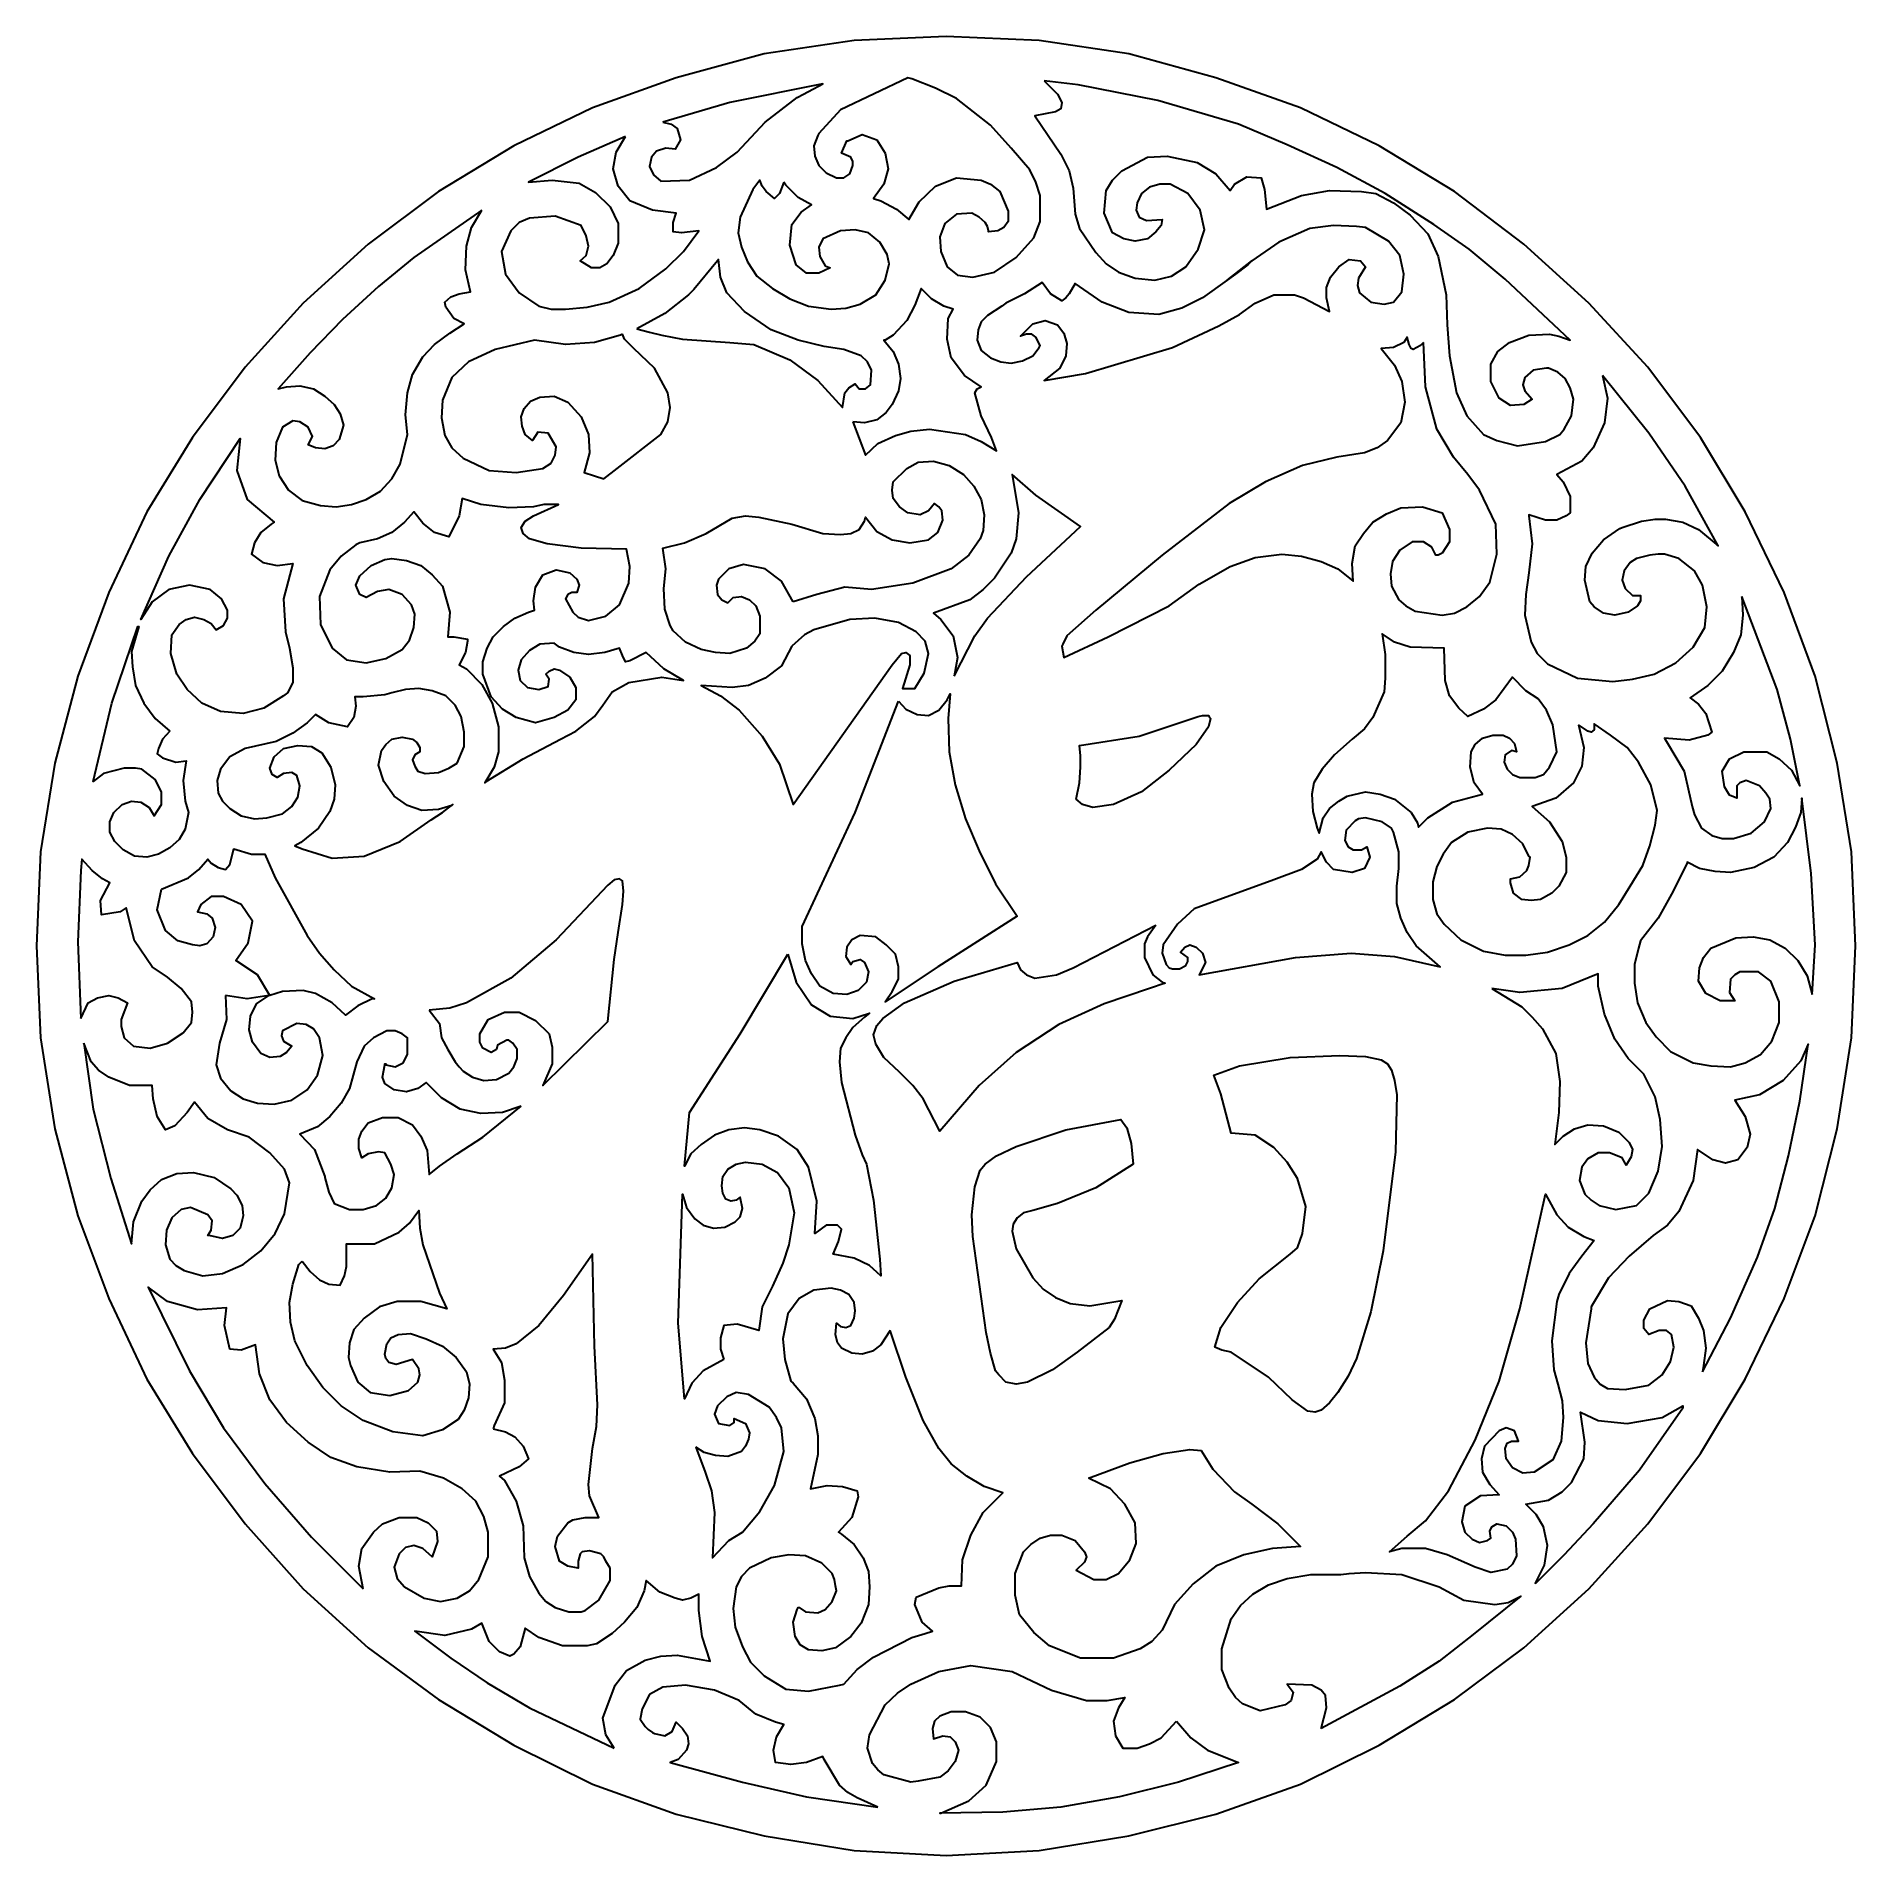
# Model space of a CAD drawing. Header units: centimetres. Extents: x 10.23 to 17.91, y 0.76 to 8.43.
import ezdxf

# ---------------------------------------------------------------- set-up
doc = ezdxf.new("R2010")
doc.units = ezdxf.units.CM
doc.header["$MEASUREMENT"] = 0
doc.layers.add('layer 1', color=7, linetype='Continuous')

msp = doc.modelspace()

# ---------------------------------------------------------------- linework, layer by layer
at = {"layer": 'layer 1', "lineweight": 30}
for points, knots in [([(14.06796, 8.43107), (14.06796, 8.43107), (14.46039, 8.41363), (14.46039, 8.41363), (14.46039, 8.41363), (14.46039, 8.41363), (14.83974, 8.35695), (14.83974, 8.35695), (14.83974, 8.35695), (14.83974, 8.35695), (15.20601, 8.25668), (15.20601, 8.25668), (15.20601, 8.25668), (15.20601, 8.25668), (15.56356, 8.13021), (15.56356, 8.13021), (15.56356, 8.13021), (15.56356, 8.13021), (15.89494, 7.96889), (15.89494, 7.96889), (15.89494, 7.96889), (15.89494, 7.96889), (16.21325, 7.77702), (16.21325, 7.77702), (16.21325, 7.77702), (16.21325, 7.77702), (16.50539, 7.55466), (16.50539, 7.55466), (16.50539, 7.55466), (16.50539, 7.55466), (16.7801, 7.3061), (16.7801, 7.3061), (16.7801, 7.3061), (16.7801, 7.3061), (17.02864, 7.03578), (17.02864, 7.03578), (17.02864, 7.03578), (17.02864, 7.03578), (17.25102, 6.73927), (17.25102, 6.73927), (17.25102, 6.73927), (17.25102, 6.73927), (17.43851, 6.42531), (17.43851, 6.42531), (17.43851, 6.42531), (17.43851, 6.42531), (17.6042, 6.08522), (17.6042, 6.08522), (17.6042, 6.08522), (17.6042, 6.08522), (17.73502, 5.73201), (17.73502, 5.73201), (17.73502, 5.73201), (17.73502, 5.73201), (17.82658, 5.36576), (17.82658, 5.36576), (17.82658, 5.36576), (17.82658, 5.36576), (17.88763, 4.99075), (17.88763, 4.99075), (17.88763, 4.99075), (17.88763, 4.99075), (17.90507, 4.59398), (17.90507, 4.59398), (17.90507, 4.59398), (17.90507, 4.59398), (17.88763, 4.20591), (17.88763, 4.20591), (17.88763, 4.20591), (17.88763, 4.20591), (17.82658, 3.82218), (17.82658, 3.82218), (17.82658, 3.82218), (17.82658, 3.82218), (17.73502, 3.45591), (17.73502, 3.45591), (17.73502, 3.45591), (17.73502, 3.45591), (17.6042, 3.1071), (17.6042, 3.1071), (17.6042, 3.1071), (17.6042, 3.1071), (17.43851, 2.76697), (17.43851, 2.76697), (17.43851, 2.76697), (17.43851, 2.76697), (17.25102, 2.45304), (17.25102, 2.45304), (17.25102, 2.45304), (17.25102, 2.45304), (17.02864, 2.15652), (17.02864, 2.15652), (17.02864, 2.15652), (17.02864, 2.15652), (16.7801, 1.88183), (16.7801, 1.88183), (16.7801, 1.88183), (16.7801, 1.88183), (16.50539, 1.63328), (16.50539, 1.63328), (16.50539, 1.63328), (16.50539, 1.63328), (16.21325, 1.41526), (16.21325, 1.41526), (16.21325, 1.41526), (16.21325, 1.41526), (15.89494, 1.2234), (15.89494, 1.2234), (15.89494, 1.2234), (15.89494, 1.2234), (15.56356, 1.05771), (15.56356, 1.05771), (15.56356, 1.05771), (15.56356, 1.05771), (15.20601, 0.93126), (15.20601, 0.93126), (15.20601, 0.93126), (15.20601, 0.93126), (14.83974, 0.83969), (14.83974, 0.83969), (14.83974, 0.83969), (14.83974, 0.83969), (14.46039, 0.77865), (14.46039, 0.77865), (14.46039, 0.77865), (14.46039, 0.77865), (14.06796, 0.75685), (14.06796, 0.75685), (14.06796, 0.75685), (14.06796, 0.75685), (13.67988, 0.77865), (13.67988, 0.77865), (13.67988, 0.77865), (13.67988, 0.77865), (13.30053, 0.83969), (13.30053, 0.83969), (13.30053, 0.83969), (13.30053, 0.83969), (12.9299, 0.93126), (12.9299, 0.93126), (12.9299, 0.93126), (12.9299, 0.93126), (12.57671, 1.05771), (12.57671, 1.05771), (12.57671, 1.05771), (12.57671, 1.05771), (12.24532, 1.2234), (12.24532, 1.2234), (12.24532, 1.2234), (12.24532, 1.2234), (11.92702, 1.41526), (11.92702, 1.41526), (11.92702, 1.41526), (11.92702, 1.41526), (11.63052, 1.63328), (11.63052, 1.63328), (11.63052, 1.63328), (11.63052, 1.63328), (11.35581, 1.88183), (11.35581, 1.88183), (11.35581, 1.88183), (11.35581, 1.88183), (11.11163, 2.15652), (11.11163, 2.15652), (11.11163, 2.15652), (11.11163, 2.15652), (10.88926, 2.45304), (10.88926, 2.45304), (10.88926, 2.45304), (10.88926, 2.45304), (10.6974, 2.76697), (10.6974, 2.76697), (10.6974, 2.76697), (10.6974, 2.76697), (10.53606, 3.1071), (10.53606, 3.1071), (10.53606, 3.1071), (10.53606, 3.1071), (10.40525, 3.45591), (10.40525, 3.45591), (10.40525, 3.45591), (10.40525, 3.45591), (10.30933, 3.82218), (10.30933, 3.82218), (10.30933, 3.82218), (10.30933, 3.82218), (10.24828, 4.20591), (10.24828, 4.20591), (10.24828, 4.20591), (10.24828, 4.20591), (10.23084, 4.59398), (10.23084, 4.59398), (10.23084, 4.59398), (10.23084, 4.59398), (10.24828, 4.99075), (10.24828, 4.99075), (10.24828, 4.99075), (10.24828, 4.99075), (10.30933, 5.36576), (10.30933, 5.36576), (10.30933, 5.36576), (10.30933, 5.36576), (10.40525, 5.73201), (10.40525, 5.73201), (10.40525, 5.73201), (10.40525, 5.73201), (10.53606, 6.08522), (10.53606, 6.08522), (10.53606, 6.08522), (10.53606, 6.08522), (10.6974, 6.42531), (10.6974, 6.42531), (10.6974, 6.42531), (10.6974, 6.42531), (10.88926, 6.73927), (10.88926, 6.73927), (10.88926, 6.73927), (10.88926, 6.73927), (11.11163, 7.03578), (11.11163, 7.03578), (11.11163, 7.03578), (11.11163, 7.03578), (11.35581, 7.3061), (11.35581, 7.3061), (11.35581, 7.3061), (11.35581, 7.3061), (11.63052, 7.55466), (11.63052, 7.55466), (11.63052, 7.55466), (11.63052, 7.55466), (11.92702, 7.77702), (11.92702, 7.77702), (11.92702, 7.77702), (11.92702, 7.77702), (12.24532, 7.96889), (12.24532, 7.96889), (12.24532, 7.96889), (12.24532, 7.96889), (12.57671, 8.13021), (12.57671, 8.13021), (12.57671, 8.13021), (12.57671, 8.13021), (12.9299, 8.25668), (12.9299, 8.25668), (12.9299, 8.25668), (12.9299, 8.25668), (13.30053, 8.35695), (13.30053, 8.35695), (13.30053, 8.35695), (13.30053, 8.35695), (13.67988, 8.41363), (13.67988, 8.41363), (13.67988, 8.41363), (13.67988, 8.41363), (14.06796, 8.43107), (14.06796, 8.43107)], [0, 0, 0, 0, 0.0153846, 0.0153846, 0.0153846, 0.0153846, 0.0307692, 0.0307692, 0.0307692, 0.0307692, 0.0461538, 0.0461538, 0.0461538, 0.0461538, 0.0615385, 0.0615385, 0.0615385, 0.0615385, 0.0769231, 0.0769231, 0.0769231, 0.0769231, 0.0923077, 0.0923077, 0.0923077, 0.0923077, 0.1076923, 0.1076923, 0.1076923, 0.1076923, 0.1230769, 0.1230769, 0.1230769, 0.1230769, 0.1384615, 0.1384615, 0.1384615, 0.1384615, 0.1538462, 0.1538462, 0.1538462, 0.1538462, 0.1692308, 0.1692308, 0.1692308, 0.1692308, 0.1846154, 0.1846154, 0.1846154, 0.1846154, 0.2, 0.2, 0.2, 0.2, 0.2153846, 0.2153846, 0.2153846, 0.2153846, 0.2307692, 0.2307692, 0.2307692, 0.2307692, 0.2461538, 0.2461538, 0.2461538, 0.2461538, 0.2615385, 0.2615385, 0.2615385, 0.2615385, 0.2769231, 0.2769231, 0.2769231, 0.2769231, 0.2923077, 0.2923077, 0.2923077, 0.2923077, 0.3076923, 0.3076923, 0.3076923, 0.3076923, 0.3230769, 0.3230769, 0.3230769, 0.3230769, 0.3384615, 0.3384615, 0.3384615, 0.3384615, 0.3538462, 0.3538462, 0.3538462, 0.3538462, 0.3692308, 0.3692308, 0.3692308, 0.3692308, 0.3846154, 0.3846154, 0.3846154, 0.3846154, 0.4, 0.4, 0.4, 0.4, 0.4153846, 0.4153846, 0.4153846, 0.4153846, 0.4307692, 0.4307692, 0.4307692, 0.4307692, 0.4461538, 0.4461538, 0.4461538, 0.4461538, 0.4615385, 0.4615385, 0.4615385, 0.4615385, 0.4769231, 0.4769231, 0.4769231, 0.4769231, 0.4923077, 0.4923077, 0.4923077, 0.4923077, 0.5076923, 0.5076923, 0.5076923, 0.5076923, 0.5230769, 0.5230769, 0.5230769, 0.5230769, 0.5384615, 0.5384615, 0.5384615, 0.5384615, 0.5538462, 0.5538462, 0.5538462, 0.5538462, 0.5692308, 0.5692308, 0.5692308, 0.5692308, 0.5846154, 0.5846154, 0.5846154, 0.5846154, 0.6, 0.6, 0.6, 0.6, 0.6153846, 0.6153846, 0.6153846, 0.6153846, 0.6307692, 0.6307692, 0.6307692, 0.6307692, 0.6461538, 0.6461538, 0.6461538, 0.6461538, 0.6615385, 0.6615385, 0.6615385, 0.6615385, 0.6769231, 0.6769231, 0.6769231, 0.6769231, 0.6923077, 0.6923077, 0.6923077, 0.6923077, 0.7076923, 0.7076923, 0.7076923, 0.7076923, 0.7230769, 0.7230769, 0.7230769, 0.7230769, 0.7384615, 0.7384615, 0.7384615, 0.7384615, 0.7538462, 0.7538462, 0.7538462, 0.7538462, 0.7692308, 0.7692308, 0.7692308, 0.7692308, 0.7846154, 0.7846154, 0.7846154, 0.7846154, 0.8, 0.8, 0.8, 0.8, 0.8153846, 0.8153846, 0.8153846, 0.8153846, 0.8307692, 0.8307692, 0.8307692, 0.8307692, 0.8461538, 0.8461538, 0.8461538, 0.8461538, 0.8615385, 0.8615385, 0.8615385, 0.8615385, 0.8769231, 0.8769231, 0.8769231, 0.8769231, 0.8923077, 0.8923077, 0.8923077, 0.8923077, 0.9076923, 0.9076923, 0.9076923, 0.9076923, 0.9230769, 0.9230769, 0.9230769, 0.9230769, 0.9384615, 0.9384615, 0.9384615, 0.9384615, 0.9538462, 0.9538462, 0.9538462, 0.9538462, 0.9692308, 0.9692308, 0.9692308, 0.9692308, 1, 1, 1, 1]), ([(12.87322, 8.06916), (12.87322, 8.06916), (13.15664, 8.15203), (13.15664, 8.15203), (13.15664, 8.15203), (13.15664, 8.15203), (13.54908, 8.23051), (13.54908, 8.23051), (13.54908, 8.23051), (13.54908, 8.23051), (13.46622, 8.18691), (13.46622, 8.18691), (13.46622, 8.18691), (13.46622, 8.18691), (13.44006, 8.17381), (13.44006, 8.17381), (13.44006, 8.17381), (13.44006, 8.17381), (13.30489, 8.06916), (13.30489, 8.06916), (13.30489, 8.06916), (13.30489, 8.06916), (13.18717, 7.94273), (13.18717, 7.94273), (13.18717, 7.94273), (13.18717, 7.94273), (13.09996, 7.87731), (13.09996, 7.87731), (13.09996, 7.87731), (13.09996, 7.87731), (12.98659, 7.82498), (12.98659, 7.82498), (12.98659, 7.82498), (12.98659, 7.82498), (12.8645, 7.82064), (12.8645, 7.82064), (12.8645, 7.82064), (12.8645, 7.82064), (12.83397, 7.8468), (12.83397, 7.8468), (12.83397, 7.8468), (12.83397, 7.8468), (12.81653, 7.88169), (12.81653, 7.88169), (12.81653, 7.88169), (12.81653, 7.88169), (12.82526, 7.92091), (12.82526, 7.92091), (12.82526, 7.92091), (12.82526, 7.92091), (12.84706, 7.94708), (12.84706, 7.94708), (12.84706, 7.94708), (12.84706, 7.94708), (12.8863, 7.96017), (12.8863, 7.96017), (12.8863, 7.96017), (12.8863, 7.96017), (12.92554, 7.95579), (12.92554, 7.95579), (12.92554, 7.95579), (12.92554, 7.95579), (12.94734, 7.99506), (12.94734, 7.99506), (12.94734, 7.99506), (12.94734, 7.99506), (12.93426, 8.043), (12.93426, 8.043), (12.93426, 8.043), (12.93426, 8.043), (12.9081, 8.06044), (12.9081, 8.06044), (12.9081, 8.06044), (12.9081, 8.06044), (12.87322, 8.06916), (12.87322, 8.06916)], [0, 0, 0, 0, 0.05, 0.05, 0.05, 0.05, 0.1, 0.1, 0.1, 0.1, 0.15, 0.15, 0.15, 0.15, 0.2, 0.2, 0.2, 0.2, 0.25, 0.25, 0.25, 0.25, 0.3, 0.3, 0.3, 0.3, 0.35, 0.35, 0.35, 0.35, 0.4, 0.4, 0.4, 0.4, 0.45, 0.45, 0.45, 0.45, 0.5, 0.5, 0.5, 0.5, 0.55, 0.55, 0.55, 0.55, 0.6, 0.6, 0.6, 0.6, 0.65, 0.65, 0.65, 0.65, 0.7, 0.7, 0.7, 0.7, 0.75, 0.75, 0.75, 0.75, 0.8, 0.8, 0.8, 0.8, 0.85, 0.85, 0.85, 0.85, 0.9, 0.9, 0.9, 0.9, 1, 1, 1, 1]), ([(13.90662, 8.25668), (13.90662, 8.25668), (13.92406, 8.2523), (13.92406, 8.2523), (13.92406, 8.2523), (13.92406, 8.2523), (14.02435, 8.21307), (14.02435, 8.21307), (14.02435, 8.21307), (14.02435, 8.21307), (14.11156, 8.16947), (14.11156, 8.16947), (14.11156, 8.16947), (14.11156, 8.16947), (14.25545, 8.0561), (14.25545, 8.0561), (14.25545, 8.0561), (14.25545, 8.0561), (14.34266, 7.96017), (14.34266, 7.96017), (14.34266, 7.96017), (14.34266, 7.96017), (14.42115, 7.86859), (14.42115, 7.86859), (14.42115, 7.86859), (14.42115, 7.86859), (14.44731, 7.81626), (14.44731, 7.81626), (14.44731, 7.81626), (14.44731, 7.81626), (14.46475, 7.75958), (14.46475, 7.75958), (14.46475, 7.75958), (14.46475, 7.75958), (14.46475, 7.65059), (14.46475, 7.65059), (14.46475, 7.65059), (14.46475, 7.65059), (14.43859, 7.58082), (14.43859, 7.58082), (14.43859, 7.58082), (14.43859, 7.58082), (14.36446, 7.49795), (14.36446, 7.49795), (14.36446, 7.49795), (14.36446, 7.49795), (14.27289, 7.43691), (14.27289, 7.43691), (14.27289, 7.43691), (14.27289, 7.43691), (14.18132, 7.41513), (14.18132, 7.41513), (14.18132, 7.41513), (14.18132, 7.41513), (14.11592, 7.42385), (14.11592, 7.42385), (14.11592, 7.42385), (14.11592, 7.42385), (14.07231, 7.45873), (14.07231, 7.45873), (14.07231, 7.45873), (14.07231, 7.45873), (14.04615, 7.52412), (14.04615, 7.52412), (14.04615, 7.52412), (14.04615, 7.52412), (14.0418, 7.58517), (14.0418, 7.58517), (14.0418, 7.58517), (14.0418, 7.58517), (14.0636, 7.64186), (14.0636, 7.64186), (14.0636, 7.64186), (14.0636, 7.64186), (14.11156, 7.68109), (14.11156, 7.68109), (14.11156, 7.68109), (14.11156, 7.68109), (14.17697, 7.68547), (14.17697, 7.68547), (14.17697, 7.68547), (14.17697, 7.68547), (14.20749, 7.66803), (14.20749, 7.66803), (14.20749, 7.66803), (14.20749, 7.66803), (14.23365, 7.64621), (14.23365, 7.64621), (14.23365, 7.64621), (14.23365, 7.64621), (14.24237, 7.62877), (14.24237, 7.62877), (14.24237, 7.62877), (14.24237, 7.62877), (14.24673, 7.61132), (14.24673, 7.61132), (14.24673, 7.61132), (14.24673, 7.61132), (14.24673, 7.60698), (14.24673, 7.60698), (14.24673, 7.60698), (14.24673, 7.60698), (14.28597, 7.61132), (14.28597, 7.61132), (14.28597, 7.61132), (14.28597, 7.61132), (14.31214, 7.62442), (14.31214, 7.62442), (14.31214, 7.62442), (14.31214, 7.62442), (14.32958, 7.65059), (14.32958, 7.65059), (14.32958, 7.65059), (14.32958, 7.65059), (14.32958, 7.69419), (14.32958, 7.69419), (14.32958, 7.69419), (14.32958, 7.69419), (14.29469, 7.77702), (14.29469, 7.77702), (14.29469, 7.77702), (14.29469, 7.77702), (14.25545, 7.80754), (14.25545, 7.80754), (14.25545, 7.80754), (14.25545, 7.80754), (14.21621, 7.82498), (14.21621, 7.82498), (14.21621, 7.82498), (14.21621, 7.82498), (14.11156, 7.83371), (14.11156, 7.83371), (14.11156, 7.83371), (14.11156, 7.83371), (14.02435, 7.79882), (14.02435, 7.79882), (14.02435, 7.79882), (14.02435, 7.79882), (13.95459, 7.73342), (13.95459, 7.73342), (13.95459, 7.73342), (13.95459, 7.73342), (13.91098, 7.65931), (13.91098, 7.65931), (13.91098, 7.65931), (13.91098, 7.65931), (13.85866, 7.70291), (13.85866, 7.70291), (13.85866, 7.70291), (13.85866, 7.70291), (13.79325, 7.73779), (13.79325, 7.73779), (13.79325, 7.73779), (13.79325, 7.73779), (13.76273, 7.74652), (13.76273, 7.74652), (13.76273, 7.74652), (13.76273, 7.74652), (13.80633, 7.80754), (13.80633, 7.80754), (13.80633, 7.80754), (13.80633, 7.80754), (13.82377, 7.87297), (13.82377, 7.87297), (13.82377, 7.87297), (13.82377, 7.87297), (13.81069, 7.93835), (13.81069, 7.93835), (13.81069, 7.93835), (13.81069, 7.93835), (13.77581, 7.99506), (13.77581, 7.99506), (13.77581, 7.99506), (13.77581, 7.99506), (13.71477, 8.01684), (13.71477, 8.01684), (13.71477, 8.01684), (13.71477, 8.01684), (13.65372, 7.99068), (13.65372, 7.99068), (13.65372, 7.99068), (13.65372, 7.99068), (13.64936, 7.99068), (13.64936, 7.99068), (13.64936, 7.99068), (13.64936, 7.99068), (13.62756, 7.93835), (13.62756, 7.93835), (13.62756, 7.93835), (13.62756, 7.93835), (13.6668, 7.92091), (13.6668, 7.92091), (13.6668, 7.92091), (13.6668, 7.92091), (13.67552, 7.90347), (13.67552, 7.90347), (13.67552, 7.90347), (13.67552, 7.90347), (13.67552, 7.88603), (13.67552, 7.88603), (13.67552, 7.88603), (13.67552, 7.88603), (13.66245, 7.85115), (13.66245, 7.85115), (13.66245, 7.85115), (13.66245, 7.85115), (13.63628, 7.83371), (13.63628, 7.83371), (13.63628, 7.83371), (13.63628, 7.83371), (13.60576, 7.83371), (13.60576, 7.83371), (13.60576, 7.83371), (13.60576, 7.83371), (13.56215, 7.85552), (13.56215, 7.85552), (13.56215, 7.85552), (13.56215, 7.85552), (13.53163, 7.88603), (13.53163, 7.88603), (13.53163, 7.88603), (13.53163, 7.88603), (13.51419, 7.92529), (13.51419, 7.92529), (13.51419, 7.92529), (13.51419, 7.92529), (13.50983, 7.96889), (13.50983, 7.96889), (13.50983, 7.96889), (13.50983, 7.96889), (13.52727, 8.0125), (13.52727, 8.0125), (13.52727, 8.0125), (13.52727, 8.0125), (13.53163, 8.02121), (13.53163, 8.02121), (13.53163, 8.02121), (13.53163, 8.02121), (13.6232, 8.12149), (13.6232, 8.12149), (13.6232, 8.12149), (13.6232, 8.12149), (13.90662, 8.25668), (13.90662, 8.25668)], [0, 0, 0, 0, 0.016129, 0.016129, 0.016129, 0.016129, 0.0322581, 0.0322581, 0.0322581, 0.0322581, 0.0483871, 0.0483871, 0.0483871, 0.0483871, 0.0645161, 0.0645161, 0.0645161, 0.0645161, 0.0806452, 0.0806452, 0.0806452, 0.0806452, 0.0967742, 0.0967742, 0.0967742, 0.0967742, 0.1129032, 0.1129032, 0.1129032, 0.1129032, 0.1290323, 0.1290323, 0.1290323, 0.1290323, 0.1451613, 0.1451613, 0.1451613, 0.1451613, 0.1612903, 0.1612903, 0.1612903, 0.1612903, 0.1774194, 0.1774194, 0.1774194, 0.1774194, 0.1935484, 0.1935484, 0.1935484, 0.1935484, 0.2096774, 0.2096774, 0.2096774, 0.2096774, 0.2258065, 0.2258065, 0.2258065, 0.2258065, 0.2419355, 0.2419355, 0.2419355, 0.2419355, 0.2580645, 0.2580645, 0.2580645, 0.2580645, 0.2741935, 0.2741935, 0.2741935, 0.2741935, 0.2903226, 0.2903226, 0.2903226, 0.2903226, 0.3064516, 0.3064516, 0.3064516, 0.3064516, 0.3225806, 0.3225806, 0.3225806, 0.3225806, 0.3387097, 0.3387097, 0.3387097, 0.3387097, 0.3548387, 0.3548387, 0.3548387, 0.3548387, 0.3709677, 0.3709677, 0.3709677, 0.3709677, 0.3870968, 0.3870968, 0.3870968, 0.3870968, 0.4032258, 0.4032258, 0.4032258, 0.4032258, 0.4193548, 0.4193548, 0.4193548, 0.4193548, 0.4354839, 0.4354839, 0.4354839, 0.4354839, 0.4516129, 0.4516129, 0.4516129, 0.4516129, 0.4677419, 0.4677419, 0.4677419, 0.4677419, 0.483871, 0.483871, 0.483871, 0.483871, 0.5, 0.5, 0.5, 0.5, 0.516129, 0.516129, 0.516129, 0.516129, 0.5322581, 0.5322581, 0.5322581, 0.5322581, 0.5483871, 0.5483871, 0.5483871, 0.5483871, 0.5645161, 0.5645161, 0.5645161, 0.5645161, 0.5806452, 0.5806452, 0.5806452, 0.5806452, 0.5967742, 0.5967742, 0.5967742, 0.5967742, 0.6129032, 0.6129032, 0.6129032, 0.6129032, 0.6290323, 0.6290323, 0.6290323, 0.6290323, 0.6451613, 0.6451613, 0.6451613, 0.6451613, 0.6612903, 0.6612903, 0.6612903, 0.6612903, 0.6774194, 0.6774194, 0.6774194, 0.6774194, 0.6935484, 0.6935484, 0.6935484, 0.6935484, 0.7096774, 0.7096774, 0.7096774, 0.7096774, 0.7258065, 0.7258065, 0.7258065, 0.7258065, 0.7419355, 0.7419355, 0.7419355, 0.7419355, 0.7580645, 0.7580645, 0.7580645, 0.7580645, 0.7741935, 0.7741935, 0.7741935, 0.7741935, 0.7903226, 0.7903226, 0.7903226, 0.7903226, 0.8064516, 0.8064516, 0.8064516, 0.8064516, 0.8225806, 0.8225806, 0.8225806, 0.8225806, 0.8387097, 0.8387097, 0.8387097, 0.8387097, 0.8548387, 0.8548387, 0.8548387, 0.8548387, 0.8709677, 0.8709677, 0.8709677, 0.8709677, 0.8870968, 0.8870968, 0.8870968, 0.8870968, 0.9032258, 0.9032258, 0.9032258, 0.9032258, 0.9193548, 0.9193548, 0.9193548, 0.9193548, 0.9354839, 0.9354839, 0.9354839, 0.9354839, 0.9516129, 0.9516129, 0.9516129, 0.9516129, 0.9677419, 0.9677419, 0.9677419, 0.9677419, 1, 1, 1, 1]), ([(14.48219, 8.24358), (14.48219, 8.24358), (14.62608, 8.22614), (14.62608, 8.22614), (14.62608, 8.22614), (14.62608, 8.22614), (14.96183, 8.16075), (14.96183, 8.16075), (14.96183, 8.16075), (14.96183, 8.16075), (15.30194, 8.06044), (15.30194, 8.06044), (15.30194, 8.06044), (15.30194, 8.06044), (15.50688, 7.97323), (15.50688, 7.97323), (15.50688, 7.97323), (15.50688, 7.97323), (15.71617, 7.87731), (15.71617, 7.87731), (15.71617, 7.87731), (15.71617, 7.87731), (15.92111, 7.7683), (15.92111, 7.7683), (15.92111, 7.7683), (15.92111, 7.7683), (16.12604, 7.63749), (16.12604, 7.63749), (16.12604, 7.63749), (16.12604, 7.63749), (16.27429, 7.53284), (16.27429, 7.53284), (16.27429, 7.53284), (16.27429, 7.53284), (16.42691, 7.40641), (16.42691, 7.40641), (16.42691, 7.40641), (16.42691, 7.40641), (16.70161, 7.14914), (16.70161, 7.14914), (16.70161, 7.14914), (16.70161, 7.14914), (16.65365, 7.16659), (16.65365, 7.16659), (16.65365, 7.16659), (16.65365, 7.16659), (16.6144, 7.17531), (16.6144, 7.17531), (16.6144, 7.17531), (16.6144, 7.17531), (16.52719, 7.17093), (16.52719, 7.17093), (16.52719, 7.17093), (16.52719, 7.17093), (16.44435, 7.14043), (16.44435, 7.14043), (16.44435, 7.14043), (16.44435, 7.14043), (16.39639, 7.10116), (16.39639, 7.10116), (16.39639, 7.10116), (16.39639, 7.10116), (16.36586, 7.04884), (16.36586, 7.04884), (16.36586, 7.04884), (16.36586, 7.04884), (16.36586, 6.97473), (16.36586, 6.97473), (16.36586, 6.97473), (16.36586, 6.97473), (16.40075, 6.90497), (16.40075, 6.90497), (16.40075, 6.90497), (16.40075, 6.90497), (16.44871, 6.87443), (16.44871, 6.87443), (16.44871, 6.87443), (16.44871, 6.87443), (16.50539, 6.8788), (16.50539, 6.8788), (16.50539, 6.8788), (16.50539, 6.8788), (16.54028, 6.90059), (16.54028, 6.90059), (16.54028, 6.90059), (16.54028, 6.90059), (16.50975, 6.93547), (16.50975, 6.93547), (16.50975, 6.93547), (16.50975, 6.93547), (16.50103, 6.96163), (16.50103, 6.96163), (16.50103, 6.96163), (16.50103, 6.96163), (16.50975, 6.99217), (16.50975, 6.99217), (16.50975, 6.99217), (16.50975, 6.99217), (16.54464, 7.02268), (16.54464, 7.02268), (16.54464, 7.02268), (16.54464, 7.02268), (16.60132, 7.0314), (16.60132, 7.0314), (16.60132, 7.0314), (16.60132, 7.0314), (16.61004, 7.0314), (16.61004, 7.0314), (16.61004, 7.0314), (16.61004, 7.0314), (16.64929, 7.01396), (16.64929, 7.01396), (16.64929, 7.01396), (16.64929, 7.01396), (16.67981, 6.9878), (16.67981, 6.9878), (16.67981, 6.9878), (16.67981, 6.9878), (16.70161, 6.94857), (16.70161, 6.94857), (16.70161, 6.94857), (16.70161, 6.94857), (16.71469, 6.90059), (16.71469, 6.90059), (16.71469, 6.90059), (16.71469, 6.90059), (16.70597, 6.83082), (16.70597, 6.83082), (16.70597, 6.83082), (16.70597, 6.83082), (16.67545, 6.77416), (16.67545, 6.77416), (16.67545, 6.77416), (16.67545, 6.77416), (16.658, 6.75234), (16.658, 6.75234), (16.658, 6.75234), (16.658, 6.75234), (16.59696, 6.72183), (16.59696, 6.72183), (16.59696, 6.72183), (16.59696, 6.72183), (16.47923, 6.70437), (16.47923, 6.70437), (16.47923, 6.70437), (16.47923, 6.70437), (16.39202, 6.72618), (16.39202, 6.72618), (16.39202, 6.72618), (16.39202, 6.72618), (16.33534, 6.75234), (16.33534, 6.75234), (16.33534, 6.75234), (16.33534, 6.75234), (16.26558, 6.83082), (16.26558, 6.83082), (16.26558, 6.83082), (16.26558, 6.83082), (16.22197, 6.92675), (16.22197, 6.92675), (16.22197, 6.92675), (16.22197, 6.92675), (16.19145, 7.08372), (16.19145, 7.08372), (16.19145, 7.08372), (16.19145, 7.08372), (16.18273, 7.21453), (16.18273, 7.21453), (16.18273, 7.21453), (16.18273, 7.21453), (16.17837, 7.34098), (16.17837, 7.34098), (16.17837, 7.34098), (16.17837, 7.34098), (16.14348, 7.50234), (16.14348, 7.50234), (16.14348, 7.50234), (16.14348, 7.50234), (16.09988, 7.59826), (16.09988, 7.59826), (16.09988, 7.59826), (16.09988, 7.59826), (16.02576, 7.67675), (16.02576, 7.67675), (16.02576, 7.67675), (16.02576, 7.67675), (15.95599, 7.72907), (15.95599, 7.72907), (15.95599, 7.72907), (15.95599, 7.72907), (15.88186, 7.7683), (15.88186, 7.7683), (15.88186, 7.7683), (15.88186, 7.7683), (15.82082, 7.77702), (15.82082, 7.77702), (15.82082, 7.77702), (15.82082, 7.77702), (15.68565, 7.78138), (15.68565, 7.78138), (15.68565, 7.78138), (15.68565, 7.78138), (15.56792, 7.75958), (15.56792, 7.75958), (15.56792, 7.75958), (15.56792, 7.75958), (15.41966, 7.70291), (15.41966, 7.70291), (15.41966, 7.70291), (15.41966, 7.70291), (15.41095, 7.78574), (15.41095, 7.78574), (15.41095, 7.78574), (15.41095, 7.78574), (15.39786, 7.83371), (15.39786, 7.83371), (15.39786, 7.83371), (15.39786, 7.83371), (15.33682, 7.83808), (15.33682, 7.83808), (15.33682, 7.83808), (15.33682, 7.83808), (15.28449, 7.80754), (15.28449, 7.80754), (15.28449, 7.80754), (15.28449, 7.80754), (15.26705, 7.78138), (15.26705, 7.78138), (15.26705, 7.78138), (15.26705, 7.78138), (15.20601, 7.85115), (15.20601, 7.85115), (15.20601, 7.85115), (15.20601, 7.85115), (15.12752, 7.89913), (15.12752, 7.89913), (15.12752, 7.89913), (15.12752, 7.89913), (15.00107, 7.92529), (15.00107, 7.92529), (15.00107, 7.92529), (15.00107, 7.92529), (14.91823, 7.92091), (14.91823, 7.92091), (14.91823, 7.92091), (14.91823, 7.92091), (14.80922, 7.86424), (14.80922, 7.86424), (14.80922, 7.86424), (14.80922, 7.86424), (14.76997, 7.82498), (14.76997, 7.82498), (14.76997, 7.82498), (14.76997, 7.82498), (14.74381, 7.78138), (14.74381, 7.78138), (14.74381, 7.78138), (14.74381, 7.78138), (14.73509, 7.68547), (14.73509, 7.68547), (14.73509, 7.68547), (14.73509, 7.68547), (14.76997, 7.60261), (14.76997, 7.60261), (14.76997, 7.60261), (14.76997, 7.60261), (14.81794, 7.57644), (14.81794, 7.57644), (14.81794, 7.57644), (14.81794, 7.57644), (14.8659, 7.56772), (14.8659, 7.56772), (14.8659, 7.56772), (14.8659, 7.56772), (14.91823, 7.57644), (14.91823, 7.57644), (14.91823, 7.57644), (14.91823, 7.57644), (14.95311, 7.60698), (14.95311, 7.60698), (14.95311, 7.60698), (14.95311, 7.60698), (14.97491, 7.63315), (14.97491, 7.63315), (14.97491, 7.63315), (14.97491, 7.63315), (14.97927, 7.65931), (14.97927, 7.65931), (14.97927, 7.65931), (14.97927, 7.65931), (14.91386, 7.65493), (14.91386, 7.65493), (14.91386, 7.65493), (14.91386, 7.65493), (14.88334, 7.66803), (14.88334, 7.66803), (14.88334, 7.66803), (14.88334, 7.66803), (14.87026, 7.69854), (14.87026, 7.69854), (14.87026, 7.69854), (14.87026, 7.69854), (14.87462, 7.72907), (14.87462, 7.72907), (14.87462, 7.72907), (14.87462, 7.72907), (14.89206, 7.7683), (14.89206, 7.7683), (14.89206, 7.7683), (14.89206, 7.7683), (14.92694, 7.79446), (14.92694, 7.79446), (14.92694, 7.79446), (14.92694, 7.79446), (14.97055, 7.80754), (14.97055, 7.80754), (14.97055, 7.80754), (14.97055, 7.80754), (15.01415, 7.80754), (15.01415, 7.80754), (15.01415, 7.80754), (15.01415, 7.80754), (15.08828, 7.7683), (15.08828, 7.7683), (15.08828, 7.7683), (15.08828, 7.7683), (15.1406, 7.69854), (15.1406, 7.69854), (15.1406, 7.69854), (15.1406, 7.69854), (15.15804, 7.61571), (15.15804, 7.61571), (15.15804, 7.61571), (15.15804, 7.61571), (15.13188, 7.53284), (15.13188, 7.53284), (15.13188, 7.53284), (15.13188, 7.53284), (15.07956, 7.45873), (15.07956, 7.45873), (15.07956, 7.45873), (15.07956, 7.45873), (15.01851, 7.41947), (15.01851, 7.41947), (15.01851, 7.41947), (15.01851, 7.41947), (14.94875, 7.40203), (14.94875, 7.40203), (14.94875, 7.40203), (14.94875, 7.40203), (14.8659, 7.41075), (14.8659, 7.41075), (14.8659, 7.41075), (14.8659, 7.41075), (14.79613, 7.43691), (14.79613, 7.43691), (14.79613, 7.43691), (14.79613, 7.43691), (14.74381, 7.4718), (14.74381, 7.4718), (14.74381, 7.4718), (14.74381, 7.4718), (14.7002, 7.51978), (14.7002, 7.51978), (14.7002, 7.51978), (14.7002, 7.51978), (14.63044, 7.62005), (14.63044, 7.62005), (14.63044, 7.62005), (14.63044, 7.62005), (14.613, 7.68109), (14.613, 7.68109), (14.613, 7.68109), (14.613, 7.68109), (14.60428, 7.7901), (14.60428, 7.7901), (14.60428, 7.7901), (14.60428, 7.7901), (14.58684, 7.86424), (14.58684, 7.86424), (14.58684, 7.86424), (14.58684, 7.86424), (14.55195, 7.93401), (14.55195, 7.93401), (14.55195, 7.93401), (14.55195, 7.93401), (14.44295, 8.09533), (14.44295, 8.09533), (14.44295, 8.09533), (14.44295, 8.09533), (14.53015, 8.11277), (14.53015, 8.11277), (14.53015, 8.11277), (14.53015, 8.11277), (14.55195, 8.12587), (14.55195, 8.12587), (14.55195, 8.12587), (14.55195, 8.12587), (14.55632, 8.15203), (14.55632, 8.15203), (14.55632, 8.15203), (14.55632, 8.15203), (14.53888, 8.18691), (14.53888, 8.18691), (14.53888, 8.18691), (14.53888, 8.18691), (14.48219, 8.24358), (14.48219, 8.24358)], [0, 0, 0, 0, 0.0097087, 0.0097087, 0.0097087, 0.0097087, 0.0194175, 0.0194175, 0.0194175, 0.0194175, 0.0291262, 0.0291262, 0.0291262, 0.0291262, 0.038835, 0.038835, 0.038835, 0.038835, 0.0485437, 0.0485437, 0.0485437, 0.0485437, 0.0582524, 0.0582524, 0.0582524, 0.0582524, 0.0679612, 0.0679612, 0.0679612, 0.0679612, 0.0776699, 0.0776699, 0.0776699, 0.0776699, 0.0873786, 0.0873786, 0.0873786, 0.0873786, 0.0970874, 0.0970874, 0.0970874, 0.0970874, 0.1067961, 0.1067961, 0.1067961, 0.1067961, 0.1165049, 0.1165049, 0.1165049, 0.1165049, 0.1262136, 0.1262136, 0.1262136, 0.1262136, 0.1359223, 0.1359223, 0.1359223, 0.1359223, 0.1456311, 0.1456311, 0.1456311, 0.1456311, 0.1553398, 0.1553398, 0.1553398, 0.1553398, 0.1650485, 0.1650485, 0.1650485, 0.1650485, 0.1747573, 0.1747573, 0.1747573, 0.1747573, 0.184466, 0.184466, 0.184466, 0.184466, 0.1941748, 0.1941748, 0.1941748, 0.1941748, 0.2038835, 0.2038835, 0.2038835, 0.2038835, 0.2135922, 0.2135922, 0.2135922, 0.2135922, 0.223301, 0.223301, 0.223301, 0.223301, 0.2330097, 0.2330097, 0.2330097, 0.2330097, 0.2427184, 0.2427184, 0.2427184, 0.2427184, 0.2524272, 0.2524272, 0.2524272, 0.2524272, 0.2621359, 0.2621359, 0.2621359, 0.2621359, 0.2718447, 0.2718447, 0.2718447, 0.2718447, 0.2815534, 0.2815534, 0.2815534, 0.2815534, 0.2912621, 0.2912621, 0.2912621, 0.2912621, 0.3009709, 0.3009709, 0.3009709, 0.3009709, 0.3106796, 0.3106796, 0.3106796, 0.3106796, 0.3203883, 0.3203883, 0.3203883, 0.3203883, 0.3300971, 0.3300971, 0.3300971, 0.3300971, 0.3398058, 0.3398058, 0.3398058, 0.3398058, 0.3495146, 0.3495146, 0.3495146, 0.3495146, 0.3592233, 0.3592233, 0.3592233, 0.3592233, 0.368932, 0.368932, 0.368932, 0.368932, 0.3786408, 0.3786408, 0.3786408, 0.3786408, 0.3883495, 0.3883495, 0.3883495, 0.3883495, 0.3980583, 0.3980583, 0.3980583, 0.3980583, 0.407767, 0.407767, 0.407767, 0.407767, 0.4174757, 0.4174757, 0.4174757, 0.4174757, 0.4271845, 0.4271845, 0.4271845, 0.4271845, 0.4368932, 0.4368932, 0.4368932, 0.4368932, 0.4466019, 0.4466019, 0.4466019, 0.4466019, 0.4563107, 0.4563107, 0.4563107, 0.4563107, 0.4660194, 0.4660194, 0.4660194, 0.4660194, 0.4757282, 0.4757282, 0.4757282, 0.4757282, 0.4854369, 0.4854369, 0.4854369, 0.4854369, 0.4951456, 0.4951456, 0.4951456, 0.4951456, 0.5048544, 0.5048544, 0.5048544, 0.5048544, 0.5145631, 0.5145631, 0.5145631, 0.5145631, 0.5242718, 0.5242718, 0.5242718, 0.5242718, 0.5339806, 0.5339806, 0.5339806, 0.5339806, 0.5436893, 0.5436893, 0.5436893, 0.5436893, 0.5533981, 0.5533981, 0.5533981, 0.5533981, 0.5631068, 0.5631068, 0.5631068, 0.5631068, 0.5728155, 0.5728155, 0.5728155, 0.5728155, 0.5825243, 0.5825243, 0.5825243, 0.5825243, 0.592233, 0.592233, 0.592233, 0.592233, 0.6019417, 0.6019417, 0.6019417, 0.6019417, 0.6116505, 0.6116505, 0.6116505, 0.6116505, 0.6213592, 0.6213592, 0.6213592, 0.6213592, 0.631068, 0.631068, 0.631068, 0.631068, 0.6407767, 0.6407767, 0.6407767, 0.6407767, 0.6504854, 0.6504854, 0.6504854, 0.6504854, 0.6601942, 0.6601942, 0.6601942, 0.6601942, 0.6699029, 0.6699029, 0.6699029, 0.6699029, 0.6796117, 0.6796117, 0.6796117, 0.6796117, 0.6893204, 0.6893204, 0.6893204, 0.6893204, 0.6990291, 0.6990291, 0.6990291, 0.6990291, 0.7087379, 0.7087379, 0.7087379, 0.7087379, 0.7184466, 0.7184466, 0.7184466, 0.7184466, 0.7281553, 0.7281553, 0.7281553, 0.7281553, 0.7378641, 0.7378641, 0.7378641, 0.7378641, 0.7475728, 0.7475728, 0.7475728, 0.7475728, 0.7572816, 0.7572816, 0.7572816, 0.7572816, 0.7669903, 0.7669903, 0.7669903, 0.7669903, 0.776699, 0.776699, 0.776699, 0.776699, 0.7864078, 0.7864078, 0.7864078, 0.7864078, 0.7961165, 0.7961165, 0.7961165, 0.7961165, 0.8058252, 0.8058252, 0.8058252, 0.8058252, 0.815534, 0.815534, 0.815534, 0.815534, 0.8252427, 0.8252427, 0.8252427, 0.8252427, 0.8349515, 0.8349515, 0.8349515, 0.8349515, 0.8446602, 0.8446602, 0.8446602, 0.8446602, 0.8543689, 0.8543689, 0.8543689, 0.8543689, 0.8640777, 0.8640777, 0.8640777, 0.8640777, 0.8737864, 0.8737864, 0.8737864, 0.8737864, 0.8834951, 0.8834951, 0.8834951, 0.8834951, 0.8932039, 0.8932039, 0.8932039, 0.8932039, 0.9029126, 0.9029126, 0.9029126, 0.9029126, 0.9126214, 0.9126214, 0.9126214, 0.9126214, 0.9223301, 0.9223301, 0.9223301, 0.9223301, 0.9320388, 0.9320388, 0.9320388, 0.9320388, 0.9417476, 0.9417476, 0.9417476, 0.9417476, 0.9514563, 0.9514563, 0.9514563, 0.9514563, 0.961165, 0.961165, 0.961165, 0.961165, 0.9708738, 0.9708738, 0.9708738, 0.9708738, 0.9805825, 0.9805825, 0.9805825, 0.9805825, 1, 1, 1, 1]), ([(12.71625, 8.00812), (12.71625, 8.00812), (12.677, 7.94273), (12.677, 7.94273), (12.677, 7.94273), (12.677, 7.94273), (12.66392, 7.87297), (12.66392, 7.87297), (12.66392, 7.87297), (12.66392, 7.87297), (12.68572, 7.79882), (12.68572, 7.79882), (12.68572, 7.79882), (12.68572, 7.79882), (12.73369, 7.73779), (12.73369, 7.73779), (12.73369, 7.73779), (12.73369, 7.73779), (12.82962, 7.69854), (12.82962, 7.69854), (12.82962, 7.69854), (12.82962, 7.69854), (12.9299, 7.68547), (12.9299, 7.68547), (12.9299, 7.68547), (12.9299, 7.68547), (12.91682, 7.64621), (12.91682, 7.64621), (12.91682, 7.64621), (12.91682, 7.64621), (12.91682, 7.60698), (12.91682, 7.60698), (12.91682, 7.60698), (12.91682, 7.60698), (12.9517, 7.60261), (12.9517, 7.60261), (12.9517, 7.60261), (12.9517, 7.60261), (13.02583, 7.61132), (13.02583, 7.61132), (13.02583, 7.61132), (13.02583, 7.61132), (12.96043, 7.52412), (12.96043, 7.52412), (12.96043, 7.52412), (12.96043, 7.52412), (12.8863, 7.45001), (12.8863, 7.45001), (12.8863, 7.45001), (12.8863, 7.45001), (12.77293, 7.36715), (12.77293, 7.36715), (12.77293, 7.36715), (12.77293, 7.36715), (12.64648, 7.31048), (12.64648, 7.31048), (12.64648, 7.31048), (12.64648, 7.31048), (12.55491, 7.28866), (12.55491, 7.28866), (12.55491, 7.28866), (12.55491, 7.28866), (12.46335, 7.27994), (12.46335, 7.27994), (12.46335, 7.27994), (12.46335, 7.27994), (12.4023, 7.27994), (12.4023, 7.27994), (12.4023, 7.27994), (12.4023, 7.27994), (12.34998, 7.29304), (12.34998, 7.29304), (12.34998, 7.29304), (12.34998, 7.29304), (12.26713, 7.3497), (12.26713, 7.3497), (12.26713, 7.3497), (12.26713, 7.3497), (12.21044, 7.42819), (12.21044, 7.42819), (12.21044, 7.42819), (12.21044, 7.42819), (12.193, 7.52412), (12.193, 7.52412), (12.193, 7.52412), (12.193, 7.52412), (12.23225, 7.61132), (12.23225, 7.61132), (12.23225, 7.61132), (12.23225, 7.61132), (12.26713, 7.64621), (12.26713, 7.64621), (12.26713, 7.64621), (12.26713, 7.64621), (12.31073, 7.66365), (12.31073, 7.66365), (12.31073, 7.66365), (12.31073, 7.66365), (12.41974, 7.67237), (12.41974, 7.67237), (12.41974, 7.67237), (12.41974, 7.67237), (12.52875, 7.63315), (12.52875, 7.63315), (12.52875, 7.63315), (12.52875, 7.63315), (12.55055, 7.58954), (12.55055, 7.58954), (12.55055, 7.58954), (12.55055, 7.58954), (12.55927, 7.54594), (12.55927, 7.54594), (12.55927, 7.54594), (12.55927, 7.54594), (12.55055, 7.50668), (12.55055, 7.50668), (12.55055, 7.50668), (12.55055, 7.50668), (12.52439, 7.48489), (12.52439, 7.48489), (12.52439, 7.48489), (12.52439, 7.48489), (12.57235, 7.45435), (12.57235, 7.45435), (12.57235, 7.45435), (12.57235, 7.45435), (12.60723, 7.45435), (12.60723, 7.45435), (12.60723, 7.45435), (12.60723, 7.45435), (12.63776, 7.4718), (12.63776, 7.4718), (12.63776, 7.4718), (12.63776, 7.4718), (12.66392, 7.50668), (12.66392, 7.50668), (12.66392, 7.50668), (12.66392, 7.50668), (12.68572, 7.559), (12.68572, 7.559), (12.68572, 7.559), (12.68572, 7.559), (12.68572, 7.64186), (12.68572, 7.64186), (12.68572, 7.64186), (12.68572, 7.64186), (12.65084, 7.71163), (12.65084, 7.71163), (12.65084, 7.71163), (12.65084, 7.71163), (12.58979, 7.77268), (12.58979, 7.77268), (12.58979, 7.77268), (12.58979, 7.77268), (12.52003, 7.81191), (12.52003, 7.81191), (12.52003, 7.81191), (12.52003, 7.81191), (12.40666, 7.82498), (12.40666, 7.82498), (12.40666, 7.82498), (12.40666, 7.82498), (12.30637, 7.81626), (12.30637, 7.81626), (12.30637, 7.81626), (12.30637, 7.81626), (12.51567, 7.92091), (12.51567, 7.92091), (12.51567, 7.92091), (12.51567, 7.92091), (12.71625, 8.00812), (12.71625, 8.00812)], [0, 0, 0, 0, 0.0227273, 0.0227273, 0.0227273, 0.0227273, 0.0454545, 0.0454545, 0.0454545, 0.0454545, 0.0681818, 0.0681818, 0.0681818, 0.0681818, 0.0909091, 0.0909091, 0.0909091, 0.0909091, 0.1136364, 0.1136364, 0.1136364, 0.1136364, 0.1363636, 0.1363636, 0.1363636, 0.1363636, 0.1590909, 0.1590909, 0.1590909, 0.1590909, 0.1818182, 0.1818182, 0.1818182, 0.1818182, 0.2045455, 0.2045455, 0.2045455, 0.2045455, 0.2272727, 0.2272727, 0.2272727, 0.2272727, 0.25, 0.25, 0.25, 0.25, 0.2727273, 0.2727273, 0.2727273, 0.2727273, 0.2954545, 0.2954545, 0.2954545, 0.2954545, 0.3181818, 0.3181818, 0.3181818, 0.3181818, 0.3409091, 0.3409091, 0.3409091, 0.3409091, 0.3636364, 0.3636364, 0.3636364, 0.3636364, 0.3863636, 0.3863636, 0.3863636, 0.3863636, 0.4090909, 0.4090909, 0.4090909, 0.4090909, 0.4318182, 0.4318182, 0.4318182, 0.4318182, 0.4545455, 0.4545455, 0.4545455, 0.4545455, 0.4772727, 0.4772727, 0.4772727, 0.4772727, 0.5, 0.5, 0.5, 0.5, 0.5227273, 0.5227273, 0.5227273, 0.5227273, 0.5454545, 0.5454545, 0.5454545, 0.5454545, 0.5681818, 0.5681818, 0.5681818, 0.5681818, 0.5909091, 0.5909091, 0.5909091, 0.5909091, 0.6136364, 0.6136364, 0.6136364, 0.6136364, 0.6363636, 0.6363636, 0.6363636, 0.6363636, 0.6590909, 0.6590909, 0.6590909, 0.6590909, 0.6818182, 0.6818182, 0.6818182, 0.6818182, 0.7045455, 0.7045455, 0.7045455, 0.7045455, 0.7272727, 0.7272727, 0.7272727, 0.7272727, 0.75, 0.75, 0.75, 0.75, 0.7727273, 0.7727273, 0.7727273, 0.7727273, 0.7954545, 0.7954545, 0.7954545, 0.7954545, 0.8181818, 0.8181818, 0.8181818, 0.8181818, 0.8409091, 0.8409091, 0.8409091, 0.8409091, 0.8636364, 0.8636364, 0.8636364, 0.8636364, 0.8863636, 0.8863636, 0.8863636, 0.8863636, 0.9090909, 0.9090909, 0.9090909, 0.9090909, 0.9318182, 0.9318182, 0.9318182, 0.9318182, 0.9545455, 0.9545455, 0.9545455, 0.9545455, 1, 1, 1, 1]), ([(13.38338, 7.81626), (13.38338, 7.81626), (13.3921, 7.80318), (13.3921, 7.80318), (13.3921, 7.80318), (13.3921, 7.80318), (13.44442, 7.75086), (13.44442, 7.75086), (13.44442, 7.75086), (13.44442, 7.75086), (13.50111, 7.72035), (13.50111, 7.72035), (13.50111, 7.72035), (13.50111, 7.72035), (13.45751, 7.68981), (13.45751, 7.68981), (13.45751, 7.68981), (13.45751, 7.68981), (13.41826, 7.63749), (13.41826, 7.63749), (13.41826, 7.63749), (13.41826, 7.63749), (13.40954, 7.55028), (13.40954, 7.55028), (13.40954, 7.55028), (13.40954, 7.55028), (13.43571, 7.46745), (13.43571, 7.46745), (13.43571, 7.46745), (13.43571, 7.46745), (13.47931, 7.43257), (13.47931, 7.43257), (13.47931, 7.43257), (13.47931, 7.43257), (13.53163, 7.43257), (13.53163, 7.43257), (13.53163, 7.43257), (13.53163, 7.43257), (13.57959, 7.45435), (13.57959, 7.45435), (13.57959, 7.45435), (13.57959, 7.45435), (13.55779, 7.46307), (13.55779, 7.46307), (13.55779, 7.46307), (13.55779, 7.46307), (13.53599, 7.50234), (13.53599, 7.50234), (13.53599, 7.50234), (13.53599, 7.50234), (13.53163, 7.54156), (13.53163, 7.54156), (13.53163, 7.54156), (13.53163, 7.54156), (13.54908, 7.57644), (13.54908, 7.57644), (13.54908, 7.57644), (13.54908, 7.57644), (13.6232, 7.61132), (13.6232, 7.61132), (13.6232, 7.61132), (13.6232, 7.61132), (13.68425, 7.61571), (13.68425, 7.61571), (13.68425, 7.61571), (13.68425, 7.61571), (13.74093, 7.60261), (13.74093, 7.60261), (13.74093, 7.60261), (13.74093, 7.60261), (13.78889, 7.56338), (13.78889, 7.56338), (13.78889, 7.56338), (13.78889, 7.56338), (13.81942, 7.51105), (13.81942, 7.51105), (13.81942, 7.51105), (13.81942, 7.51105), (13.82814, 7.4718), (13.82814, 7.4718), (13.82814, 7.4718), (13.82814, 7.4718), (13.81069, 7.40203), (13.81069, 7.40203), (13.81069, 7.40203), (13.81069, 7.40203), (13.77145, 7.34098), (13.77145, 7.34098), (13.77145, 7.34098), (13.77145, 7.34098), (13.70605, 7.30176), (13.70605, 7.30176), (13.70605, 7.30176), (13.70605, 7.30176), (13.645, 7.28432), (13.645, 7.28432), (13.645, 7.28432), (13.645, 7.28432), (13.58396, 7.27994), (13.58396, 7.27994), (13.58396, 7.27994), (13.58396, 7.27994), (13.48803, 7.29304), (13.48803, 7.29304), (13.48803, 7.29304), (13.48803, 7.29304), (13.40954, 7.32354), (13.40954, 7.32354), (13.40954, 7.32354), (13.40954, 7.32354), (13.33542, 7.36715), (13.33542, 7.36715), (13.33542, 7.36715), (13.33542, 7.36715), (13.27001, 7.41947), (13.27001, 7.41947), (13.27001, 7.41947), (13.27001, 7.41947), (13.23077, 7.48051), (13.23077, 7.48051), (13.23077, 7.48051), (13.23077, 7.48051), (13.20461, 7.54156), (13.20461, 7.54156), (13.20461, 7.54156), (13.20461, 7.54156), (13.19152, 7.60261), (13.19152, 7.60261), (13.19152, 7.60261), (13.19152, 7.60261), (13.20024, 7.66803), (13.20024, 7.66803), (13.20024, 7.66803), (13.20024, 7.66803), (13.25257, 7.78574), (13.25257, 7.78574), (13.25257, 7.78574), (13.25257, 7.78574), (13.28309, 7.82498), (13.28309, 7.82498), (13.28309, 7.82498), (13.28309, 7.82498), (13.29181, 7.79882), (13.29181, 7.79882), (13.29181, 7.79882), (13.29181, 7.79882), (13.30925, 7.77702), (13.30925, 7.77702), (13.30925, 7.77702), (13.30925, 7.77702), (13.34414, 7.74652), (13.34414, 7.74652), (13.34414, 7.74652), (13.34414, 7.74652), (13.36594, 7.7683), (13.36594, 7.7683), (13.36594, 7.7683), (13.36594, 7.7683), (13.38338, 7.81626), (13.38338, 7.81626)], [0, 0, 0, 0, 0.0243902, 0.0243902, 0.0243902, 0.0243902, 0.0487805, 0.0487805, 0.0487805, 0.0487805, 0.0731707, 0.0731707, 0.0731707, 0.0731707, 0.097561, 0.097561, 0.097561, 0.097561, 0.1219512, 0.1219512, 0.1219512, 0.1219512, 0.1463415, 0.1463415, 0.1463415, 0.1463415, 0.1707317, 0.1707317, 0.1707317, 0.1707317, 0.195122, 0.195122, 0.195122, 0.195122, 0.2195122, 0.2195122, 0.2195122, 0.2195122, 0.2439024, 0.2439024, 0.2439024, 0.2439024, 0.2682927, 0.2682927, 0.2682927, 0.2682927, 0.2926829, 0.2926829, 0.2926829, 0.2926829, 0.3170732, 0.3170732, 0.3170732, 0.3170732, 0.3414634, 0.3414634, 0.3414634, 0.3414634, 0.3658537, 0.3658537, 0.3658537, 0.3658537, 0.3902439, 0.3902439, 0.3902439, 0.3902439, 0.4146341, 0.4146341, 0.4146341, 0.4146341, 0.4390244, 0.4390244, 0.4390244, 0.4390244, 0.4634146, 0.4634146, 0.4634146, 0.4634146, 0.4878049, 0.4878049, 0.4878049, 0.4878049, 0.5121951, 0.5121951, 0.5121951, 0.5121951, 0.5365854, 0.5365854, 0.5365854, 0.5365854, 0.5609756, 0.5609756, 0.5609756, 0.5609756, 0.5853659, 0.5853659, 0.5853659, 0.5853659, 0.6097561, 0.6097561, 0.6097561, 0.6097561, 0.6341463, 0.6341463, 0.6341463, 0.6341463, 0.6585366, 0.6585366, 0.6585366, 0.6585366, 0.6829268, 0.6829268, 0.6829268, 0.6829268, 0.7073171, 0.7073171, 0.7073171, 0.7073171, 0.7317073, 0.7317073, 0.7317073, 0.7317073, 0.7560976, 0.7560976, 0.7560976, 0.7560976, 0.7804878, 0.7804878, 0.7804878, 0.7804878, 0.804878, 0.804878, 0.804878, 0.804878, 0.8292683, 0.8292683, 0.8292683, 0.8292683, 0.8536585, 0.8536585, 0.8536585, 0.8536585, 0.8780488, 0.8780488, 0.8780488, 0.8780488, 0.902439, 0.902439, 0.902439, 0.902439, 0.9268293, 0.9268293, 0.9268293, 0.9268293, 0.9512195, 0.9512195, 0.9512195, 0.9512195, 1, 1, 1, 1]), ([(12.11016, 7.69854), (12.11016, 7.69854), (12.06655, 7.62442), (12.06655, 7.62442), (12.06655, 7.62442), (12.06655, 7.62442), (12.04475, 7.54594), (12.04475, 7.54594), (12.04475, 7.54594), (12.04475, 7.54594), (12.04039, 7.44563), (12.04039, 7.44563), (12.04039, 7.44563), (12.04039, 7.44563), (12.06219, 7.35408), (12.06219, 7.35408), (12.06219, 7.35408), (12.06219, 7.35408), (12.01423, 7.34536), (12.01423, 7.34536), (12.01423, 7.34536), (12.01423, 7.34536), (11.97934, 7.33226), (11.97934, 7.33226), (11.97934, 7.33226), (11.97934, 7.33226), (11.95318, 7.31048), (11.95318, 7.31048), (11.95318, 7.31048), (11.95318, 7.31048), (11.95754, 7.28866), (11.95754, 7.28866), (11.95754, 7.28866), (11.95754, 7.28866), (11.99243, 7.2407), (11.99243, 7.2407), (11.99243, 7.2407), (11.99243, 7.2407), (12.03603, 7.21889), (12.03603, 7.21889), (12.03603, 7.21889), (12.03603, 7.21889), (11.97499, 7.17965), (11.97499, 7.17965), (11.97499, 7.17965), (11.97499, 7.17965), (11.90958, 7.1317), (11.90958, 7.1317), (11.90958, 7.1317), (11.90958, 7.1317), (11.86162, 7.07938), (11.86162, 7.07938), (11.86162, 7.07938), (11.86162, 7.07938), (11.81801, 7.00523), (11.81801, 7.00523), (11.81801, 7.00523), (11.81801, 7.00523), (11.79621, 6.92675), (11.79621, 6.92675), (11.79621, 6.92675), (11.79621, 6.92675), (11.78749, 6.8352), (11.78749, 6.8352), (11.78749, 6.8352), (11.78749, 6.8352), (11.79621, 6.75234), (11.79621, 6.75234), (11.79621, 6.75234), (11.79621, 6.75234), (11.76569, 6.62588), (11.76569, 6.62588), (11.76569, 6.62588), (11.76569, 6.62588), (11.7308, 6.56484), (11.7308, 6.56484), (11.7308, 6.56484), (11.7308, 6.56484), (11.68284, 6.51251), (11.68284, 6.51251), (11.68284, 6.51251), (11.68284, 6.51251), (11.62179, 6.47763), (11.62179, 6.47763), (11.62179, 6.47763), (11.62179, 6.47763), (11.56075, 6.45585), (11.56075, 6.45585), (11.56075, 6.45585), (11.56075, 6.45585), (11.49535, 6.44713), (11.49535, 6.44713), (11.49535, 6.44713), (11.49535, 6.44713), (11.42994, 6.45147), (11.42994, 6.45147), (11.42994, 6.45147), (11.42994, 6.45147), (11.35145, 6.47329), (11.35145, 6.47329), (11.35145, 6.47329), (11.35145, 6.47329), (11.29477, 6.51689), (11.29477, 6.51689), (11.29477, 6.51689), (11.29477, 6.51689), (11.25552, 6.57794), (11.25552, 6.57794), (11.25552, 6.57794), (11.25552, 6.57794), (11.23808, 6.64332), (11.23808, 6.64332), (11.23808, 6.64332), (11.23808, 6.64332), (11.24244, 6.71745), (11.24244, 6.71745), (11.24244, 6.71745), (11.24244, 6.71745), (11.26861, 6.78288), (11.26861, 6.78288), (11.26861, 6.78288), (11.26861, 6.78288), (11.31221, 6.80904), (11.31221, 6.80904), (11.31221, 6.80904), (11.31221, 6.80904), (11.34274, 6.80466), (11.34274, 6.80466), (11.34274, 6.80466), (11.34274, 6.80466), (11.37762, 6.78288), (11.37762, 6.78288), (11.37762, 6.78288), (11.37762, 6.78288), (11.39506, 6.74362), (11.39506, 6.74362), (11.39506, 6.74362), (11.39506, 6.74362), (11.37762, 6.70874), (11.37762, 6.70874), (11.37762, 6.70874), (11.37762, 6.70874), (11.40814, 6.69565), (11.40814, 6.69565), (11.40814, 6.69565), (11.40814, 6.69565), (11.44738, 6.69129), (11.44738, 6.69129), (11.44738, 6.69129), (11.44738, 6.69129), (11.48226, 6.70437), (11.48226, 6.70437), (11.48226, 6.70437), (11.48226, 6.70437), (11.50843, 6.73055), (11.50843, 6.73055), (11.50843, 6.73055), (11.50843, 6.73055), (11.52587, 6.7916), (11.52587, 6.7916), (11.52587, 6.7916), (11.52587, 6.7916), (11.51279, 6.83954), (11.51279, 6.83954), (11.51279, 6.83954), (11.51279, 6.83954), (11.48662, 6.8788), (11.48662, 6.8788), (11.48662, 6.8788), (11.48662, 6.8788), (11.44738, 6.91369), (11.44738, 6.91369), (11.44738, 6.91369), (11.44738, 6.91369), (11.39942, 6.94419), (11.39942, 6.94419), (11.39942, 6.94419), (11.39942, 6.94419), (11.34274, 6.95729), (11.34274, 6.95729), (11.34274, 6.95729), (11.34274, 6.95729), (11.28605, 6.95291), (11.28605, 6.95291), (11.28605, 6.95291), (11.28605, 6.95291), (11.25117, 6.94419), (11.25117, 6.94419), (11.25117, 6.94419), (11.25117, 6.94419), (11.38634, 7.09682), (11.38634, 7.09682), (11.38634, 7.09682), (11.38634, 7.09682), (11.52151, 7.23634), (11.52151, 7.23634), (11.52151, 7.23634), (11.52151, 7.23634), (11.67412, 7.37587), (11.67412, 7.37587), (11.67412, 7.37587), (11.67412, 7.37587), (11.82237, 7.49795), (11.82237, 7.49795), (11.82237, 7.49795), (11.82237, 7.49795), (12.11016, 7.69854), (12.11016, 7.69854)], [0, 0, 0, 0, 0.0188679, 0.0188679, 0.0188679, 0.0188679, 0.0377358, 0.0377358, 0.0377358, 0.0377358, 0.0566038, 0.0566038, 0.0566038, 0.0566038, 0.0754717, 0.0754717, 0.0754717, 0.0754717, 0.0943396, 0.0943396, 0.0943396, 0.0943396, 0.1132075, 0.1132075, 0.1132075, 0.1132075, 0.1320755, 0.1320755, 0.1320755, 0.1320755, 0.1509434, 0.1509434, 0.1509434, 0.1509434, 0.1698113, 0.1698113, 0.1698113, 0.1698113, 0.1886792, 0.1886792, 0.1886792, 0.1886792, 0.2075472, 0.2075472, 0.2075472, 0.2075472, 0.2264151, 0.2264151, 0.2264151, 0.2264151, 0.245283, 0.245283, 0.245283, 0.245283, 0.2641509, 0.2641509, 0.2641509, 0.2641509, 0.2830189, 0.2830189, 0.2830189, 0.2830189, 0.3018868, 0.3018868, 0.3018868, 0.3018868, 0.3207547, 0.3207547, 0.3207547, 0.3207547, 0.3396226, 0.3396226, 0.3396226, 0.3396226, 0.3584906, 0.3584906, 0.3584906, 0.3584906, 0.3773585, 0.3773585, 0.3773585, 0.3773585, 0.3962264, 0.3962264, 0.3962264, 0.3962264, 0.4150943, 0.4150943, 0.4150943, 0.4150943, 0.4339623, 0.4339623, 0.4339623, 0.4339623, 0.4528302, 0.4528302, 0.4528302, 0.4528302, 0.4716981, 0.4716981, 0.4716981, 0.4716981, 0.490566, 0.490566, 0.490566, 0.490566, 0.509434, 0.509434, 0.509434, 0.509434, 0.5283019, 0.5283019, 0.5283019, 0.5283019, 0.5471698, 0.5471698, 0.5471698, 0.5471698, 0.5660377, 0.5660377, 0.5660377, 0.5660377, 0.5849057, 0.5849057, 0.5849057, 0.5849057, 0.6037736, 0.6037736, 0.6037736, 0.6037736, 0.6226415, 0.6226415, 0.6226415, 0.6226415, 0.6415094, 0.6415094, 0.6415094, 0.6415094, 0.6603774, 0.6603774, 0.6603774, 0.6603774, 0.6792453, 0.6792453, 0.6792453, 0.6792453, 0.6981132, 0.6981132, 0.6981132, 0.6981132, 0.7169811, 0.7169811, 0.7169811, 0.7169811, 0.7358491, 0.7358491, 0.7358491, 0.7358491, 0.754717, 0.754717, 0.754717, 0.754717, 0.7735849, 0.7735849, 0.7735849, 0.7735849, 0.7924528, 0.7924528, 0.7924528, 0.7924528, 0.8113208, 0.8113208, 0.8113208, 0.8113208, 0.8301887, 0.8301887, 0.8301887, 0.8301887, 0.8490566, 0.8490566, 0.8490566, 0.8490566, 0.8679245, 0.8679245, 0.8679245, 0.8679245, 0.8867925, 0.8867925, 0.8867925, 0.8867925, 0.9056604, 0.9056604, 0.9056604, 0.9056604, 0.9245283, 0.9245283, 0.9245283, 0.9245283, 0.9433962, 0.9433962, 0.9433962, 0.9433962, 0.9622642, 0.9622642, 0.9622642, 0.9622642, 1, 1, 1, 1]), ([(15.35862, 7.48489), (15.35862, 7.48489), (15.47199, 7.56338), (15.47199, 7.56338), (15.47199, 7.56338), (15.47199, 7.56338), (15.6028, 7.62005), (15.6028, 7.62005), (15.6028, 7.62005), (15.6028, 7.62005), (15.70309, 7.63315), (15.70309, 7.63315), (15.70309, 7.63315), (15.70309, 7.63315), (15.79902, 7.62877), (15.79902, 7.62877), (15.79902, 7.62877), (15.79902, 7.62877), (15.83826, 7.62442), (15.83826, 7.62442), (15.83826, 7.62442), (15.83826, 7.62442), (15.93419, 7.56772), (15.93419, 7.56772), (15.93419, 7.56772), (15.93419, 7.56772), (15.98215, 7.50668), (15.98215, 7.50668), (15.98215, 7.50668), (15.98215, 7.50668), (15.99959, 7.42819), (15.99959, 7.42819), (15.99959, 7.42819), (15.99959, 7.42819), (15.99087, 7.35408), (15.99087, 7.35408), (15.99087, 7.35408), (15.99087, 7.35408), (15.95599, 7.31048), (15.95599, 7.31048), (15.95599, 7.31048), (15.95599, 7.31048), (15.91674, 7.30176), (15.91674, 7.30176), (15.91674, 7.30176), (15.91674, 7.30176), (15.86006, 7.31048), (15.86006, 7.31048), (15.86006, 7.31048), (15.86006, 7.31048), (15.8121, 7.3497), (15.8121, 7.3497), (15.8121, 7.3497), (15.8121, 7.3497), (15.80337, 7.38025), (15.80337, 7.38025), (15.80337, 7.38025), (15.80337, 7.38025), (15.80774, 7.41075), (15.80774, 7.41075), (15.80774, 7.41075), (15.80774, 7.41075), (15.83826, 7.45873), (15.83826, 7.45873), (15.83826, 7.45873), (15.83826, 7.45873), (15.81646, 7.48489), (15.81646, 7.48489), (15.81646, 7.48489), (15.81646, 7.48489), (15.76849, 7.48924), (15.76849, 7.48924), (15.76849, 7.48924), (15.76849, 7.48924), (15.72489, 7.45873), (15.72489, 7.45873), (15.72489, 7.45873), (15.72489, 7.45873), (15.69001, 7.41513), (15.69001, 7.41513), (15.69001, 7.41513), (15.69001, 7.41513), (15.67256, 7.37152), (15.67256, 7.37152), (15.67256, 7.37152), (15.67256, 7.37152), (15.67256, 7.32792), (15.67256, 7.32792), (15.67256, 7.32792), (15.67256, 7.32792), (15.68565, 7.27122), (15.68565, 7.27122), (15.68565, 7.27122), (15.68565, 7.27122), (15.57664, 7.32792), (15.57664, 7.32792), (15.57664, 7.32792), (15.57664, 7.32792), (15.53739, 7.34098), (15.53739, 7.34098), (15.53739, 7.34098), (15.53739, 7.34098), (15.45019, 7.34098), (15.45019, 7.34098), (15.45019, 7.34098), (15.45019, 7.34098), (15.3717, 7.3061), (15.3717, 7.3061), (15.3717, 7.3061), (15.3717, 7.3061), (15.30629, 7.25814), (15.30629, 7.25814), (15.30629, 7.25814), (15.30629, 7.25814), (15.21909, 7.21019), (15.21909, 7.21019), (15.21909, 7.21019), (15.21909, 7.21019), (15.02287, 7.1186), (15.02287, 7.1186), (15.02287, 7.1186), (15.02287, 7.1186), (14.6566, 7.00961), (14.6566, 7.00961), (14.6566, 7.00961), (14.6566, 7.00961), (14.48219, 6.97908), (14.48219, 6.97908), (14.48219, 6.97908), (14.48219, 6.97908), (14.54759, 7.0314), (14.54759, 7.0314), (14.54759, 7.0314), (14.54759, 7.0314), (14.57376, 7.08372), (14.57376, 7.08372), (14.57376, 7.08372), (14.57376, 7.08372), (14.57812, 7.13605), (14.57812, 7.13605), (14.57812, 7.13605), (14.57812, 7.13605), (14.56503, 7.17965), (14.56503, 7.17965), (14.56503, 7.17965), (14.56503, 7.17965), (14.53888, 7.21453), (14.53888, 7.21453), (14.53888, 7.21453), (14.53888, 7.21453), (14.48655, 7.23197), (14.48655, 7.23197), (14.48655, 7.23197), (14.48655, 7.23197), (14.43422, 7.21889), (14.43422, 7.21889), (14.43422, 7.21889), (14.43422, 7.21889), (14.3819, 7.16659), (14.3819, 7.16659), (14.3819, 7.16659), (14.3819, 7.16659), (14.40806, 7.17531), (14.40806, 7.17531), (14.40806, 7.17531), (14.40806, 7.17531), (14.42986, 7.17531), (14.42986, 7.17531), (14.42986, 7.17531), (14.42986, 7.17531), (14.44731, 7.16221), (14.44731, 7.16221), (14.44731, 7.16221), (14.44731, 7.16221), (14.46475, 7.12733), (14.46475, 7.12733), (14.46475, 7.12733), (14.46475, 7.12733), (14.46039, 7.1186), (14.46039, 7.1186), (14.46039, 7.1186), (14.46039, 7.1186), (14.43422, 7.08372), (14.43422, 7.08372), (14.43422, 7.08372), (14.43422, 7.08372), (14.39062, 7.06194), (14.39062, 7.06194), (14.39062, 7.06194), (14.39062, 7.06194), (14.34266, 7.05322), (14.34266, 7.05322), (14.34266, 7.05322), (14.34266, 7.05322), (14.29905, 7.05756), (14.29905, 7.05756), (14.29905, 7.05756), (14.29905, 7.05756), (14.25545, 7.075), (14.25545, 7.075), (14.25545, 7.075), (14.25545, 7.075), (14.21621, 7.10554), (14.21621, 7.10554), (14.21621, 7.10554), (14.21621, 7.10554), (14.19877, 7.14914), (14.19877, 7.14914), (14.19877, 7.14914), (14.19877, 7.14914), (14.20312, 7.19275), (14.20312, 7.19275), (14.20312, 7.19275), (14.20312, 7.19275), (14.21621, 7.22761), (14.21621, 7.22761), (14.21621, 7.22761), (14.21621, 7.22761), (14.24237, 7.25378), (14.24237, 7.25378), (14.24237, 7.25378), (14.24237, 7.25378), (14.30341, 7.29304), (14.30341, 7.29304), (14.30341, 7.29304), (14.30341, 7.29304), (14.32085, 7.3061), (14.32085, 7.3061), (14.32085, 7.3061), (14.32085, 7.3061), (14.39934, 7.34536), (14.39934, 7.34536), (14.39934, 7.34536), (14.39934, 7.34536), (14.47347, 7.39331), (14.47347, 7.39331), (14.47347, 7.39331), (14.47347, 7.39331), (14.50835, 7.34536), (14.50835, 7.34536), (14.50835, 7.34536), (14.50835, 7.34536), (14.55632, 7.31482), (14.55632, 7.31482), (14.55632, 7.31482), (14.55632, 7.31482), (14.57376, 7.32792), (14.57376, 7.32792), (14.57376, 7.32792), (14.57376, 7.32792), (14.58684, 7.34536), (14.58684, 7.34536), (14.58684, 7.34536), (14.58684, 7.34536), (14.613, 7.38897), (14.613, 7.38897), (14.613, 7.38897), (14.613, 7.38897), (14.72637, 7.31048), (14.72637, 7.31048), (14.72637, 7.31048), (14.72637, 7.31048), (14.83974, 7.26688), (14.83974, 7.26688), (14.83974, 7.26688), (14.83974, 7.26688), (14.96619, 7.25814), (14.96619, 7.25814), (14.96619, 7.25814), (14.96619, 7.25814), (15.06211, 7.28432), (15.06211, 7.28432), (15.06211, 7.28432), (15.06211, 7.28432), (15.14932, 7.32792), (15.14932, 7.32792), (15.14932, 7.32792), (15.14932, 7.32792), (15.25397, 7.40203), (15.25397, 7.40203), (15.25397, 7.40203), (15.25397, 7.40203), (15.35862, 7.48489), (15.35862, 7.48489)], [0, 0, 0, 0, 0.0138889, 0.0138889, 0.0138889, 0.0138889, 0.0277778, 0.0277778, 0.0277778, 0.0277778, 0.0416667, 0.0416667, 0.0416667, 0.0416667, 0.0555556, 0.0555556, 0.0555556, 0.0555556, 0.0694444, 0.0694444, 0.0694444, 0.0694444, 0.0833333, 0.0833333, 0.0833333, 0.0833333, 0.0972222, 0.0972222, 0.0972222, 0.0972222, 0.1111111, 0.1111111, 0.1111111, 0.1111111, 0.125, 0.125, 0.125, 0.125, 0.1388889, 0.1388889, 0.1388889, 0.1388889, 0.1527778, 0.1527778, 0.1527778, 0.1527778, 0.1666667, 0.1666667, 0.1666667, 0.1666667, 0.1805556, 0.1805556, 0.1805556, 0.1805556, 0.1944444, 0.1944444, 0.1944444, 0.1944444, 0.2083333, 0.2083333, 0.2083333, 0.2083333, 0.2222222, 0.2222222, 0.2222222, 0.2222222, 0.2361111, 0.2361111, 0.2361111, 0.2361111, 0.25, 0.25, 0.25, 0.25, 0.2638889, 0.2638889, 0.2638889, 0.2638889, 0.2777778, 0.2777778, 0.2777778, 0.2777778, 0.2916667, 0.2916667, 0.2916667, 0.2916667, 0.3055556, 0.3055556, 0.3055556, 0.3055556, 0.3194444, 0.3194444, 0.3194444, 0.3194444, 0.3333333, 0.3333333, 0.3333333, 0.3333333, 0.3472222, 0.3472222, 0.3472222, 0.3472222, 0.3611111, 0.3611111, 0.3611111, 0.3611111, 0.375, 0.375, 0.375, 0.375, 0.3888889, 0.3888889, 0.3888889, 0.3888889, 0.4027778, 0.4027778, 0.4027778, 0.4027778, 0.4166667, 0.4166667, 0.4166667, 0.4166667, 0.4305556, 0.4305556, 0.4305556, 0.4305556, 0.4444444, 0.4444444, 0.4444444, 0.4444444, 0.4583333, 0.4583333, 0.4583333, 0.4583333, 0.4722222, 0.4722222, 0.4722222, 0.4722222, 0.4861111, 0.4861111, 0.4861111, 0.4861111, 0.5, 0.5, 0.5, 0.5, 0.5138889, 0.5138889, 0.5138889, 0.5138889, 0.5277778, 0.5277778, 0.5277778, 0.5277778, 0.5416667, 0.5416667, 0.5416667, 0.5416667, 0.5555556, 0.5555556, 0.5555556, 0.5555556, 0.5694444, 0.5694444, 0.5694444, 0.5694444, 0.5833333, 0.5833333, 0.5833333, 0.5833333, 0.5972222, 0.5972222, 0.5972222, 0.5972222, 0.6111111, 0.6111111, 0.6111111, 0.6111111, 0.625, 0.625, 0.625, 0.625, 0.6388889, 0.6388889, 0.6388889, 0.6388889, 0.6527778, 0.6527778, 0.6527778, 0.6527778, 0.6666667, 0.6666667, 0.6666667, 0.6666667, 0.6805556, 0.6805556, 0.6805556, 0.6805556, 0.6944444, 0.6944444, 0.6944444, 0.6944444, 0.7083333, 0.7083333, 0.7083333, 0.7083333, 0.7222222, 0.7222222, 0.7222222, 0.7222222, 0.7361111, 0.7361111, 0.7361111, 0.7361111, 0.75, 0.75, 0.75, 0.75, 0.7638889, 0.7638889, 0.7638889, 0.7638889, 0.7777778, 0.7777778, 0.7777778, 0.7777778, 0.7916667, 0.7916667, 0.7916667, 0.7916667, 0.8055556, 0.8055556, 0.8055556, 0.8055556, 0.8194444, 0.8194444, 0.8194444, 0.8194444, 0.8333333, 0.8333333, 0.8333333, 0.8333333, 0.8472222, 0.8472222, 0.8472222, 0.8472222, 0.8611111, 0.8611111, 0.8611111, 0.8611111, 0.875, 0.875, 0.875, 0.875, 0.8888889, 0.8888889, 0.8888889, 0.8888889, 0.9027778, 0.9027778, 0.9027778, 0.9027778, 0.9166667, 0.9166667, 0.9166667, 0.9166667, 0.9305556, 0.9305556, 0.9305556, 0.9305556, 0.9444444, 0.9444444, 0.9444444, 0.9444444, 0.9583333, 0.9583333, 0.9583333, 0.9583333, 0.9722222, 0.9722222, 0.9722222, 0.9722222, 1, 1, 1, 1]), ([(12.76421, 7.19709), (12.76421, 7.19709), (12.88194, 7.2625), (12.88194, 7.2625), (12.88194, 7.2625), (12.88194, 7.2625), (12.98223, 7.34098), (12.98223, 7.34098), (12.98223, 7.34098), (12.98223, 7.34098), (13.00403, 7.3628), (13.00403, 7.3628), (13.00403, 7.3628), (13.00403, 7.3628), (13.10432, 7.48489), (13.10432, 7.48489), (13.10432, 7.48489), (13.10432, 7.48489), (13.10868, 7.48924), (13.10868, 7.48924), (13.10868, 7.48924), (13.10868, 7.48924), (13.1174, 7.41513), (13.1174, 7.41513), (13.1174, 7.41513), (13.1174, 7.41513), (13.14356, 7.3497), (13.14356, 7.3497), (13.14356, 7.3497), (13.14356, 7.3497), (13.21768, 7.27122), (13.21768, 7.27122), (13.21768, 7.27122), (13.21768, 7.27122), (13.33105, 7.19275), (13.33105, 7.19275), (13.33105, 7.19275), (13.33105, 7.19275), (13.44442, 7.14914), (13.44442, 7.14914), (13.44442, 7.14914), (13.44442, 7.14914), (13.55343, 7.12298), (13.55343, 7.12298), (13.55343, 7.12298), (13.55343, 7.12298), (13.63628, 7.10989), (13.63628, 7.10989), (13.63628, 7.10989), (13.63628, 7.10989), (13.7104, 7.08372), (13.7104, 7.08372), (13.7104, 7.08372), (13.7104, 7.08372), (13.73657, 7.05756), (13.73657, 7.05756), (13.73657, 7.05756), (13.73657, 7.05756), (13.75401, 7.02268), (13.75401, 7.02268), (13.75401, 7.02268), (13.75401, 7.02268), (13.74965, 6.96163), (13.74965, 6.96163), (13.74965, 6.96163), (13.74965, 6.96163), (13.72785, 6.94419), (13.72785, 6.94419), (13.72785, 6.94419), (13.72785, 6.94419), (13.70169, 6.94419), (13.70169, 6.94419), (13.70169, 6.94419), (13.70169, 6.94419), (13.68425, 6.96601), (13.68425, 6.96601), (13.68425, 6.96601), (13.68425, 6.96601), (13.65808, 6.94857), (13.65808, 6.94857), (13.65808, 6.94857), (13.65808, 6.94857), (13.64064, 6.92675), (13.64064, 6.92675), (13.64064, 6.92675), (13.64064, 6.92675), (13.63192, 6.86571), (13.63192, 6.86571), (13.63192, 6.86571), (13.63192, 6.86571), (13.52727, 6.97908), (13.52727, 6.97908), (13.52727, 6.97908), (13.52727, 6.97908), (13.40954, 7.06628), (13.40954, 7.06628), (13.40954, 7.06628), (13.40954, 7.06628), (13.25693, 7.1317), (13.25693, 7.1317), (13.25693, 7.1317), (13.25693, 7.1317), (13.15664, 7.14043), (13.15664, 7.14043), (13.15664, 7.14043), (13.15664, 7.14043), (12.95607, 7.15349), (12.95607, 7.15349), (12.95607, 7.15349), (12.95607, 7.15349), (12.86886, 7.17093), (12.86886, 7.17093), (12.86886, 7.17093), (12.86886, 7.17093), (12.81653, 7.18403), (12.81653, 7.18403), (12.81653, 7.18403), (12.81653, 7.18403), (12.76421, 7.19709), (12.76421, 7.19709)], [0, 0, 0, 0, 0.0322581, 0.0322581, 0.0322581, 0.0322581, 0.0645161, 0.0645161, 0.0645161, 0.0645161, 0.0967742, 0.0967742, 0.0967742, 0.0967742, 0.1290323, 0.1290323, 0.1290323, 0.1290323, 0.1612903, 0.1612903, 0.1612903, 0.1612903, 0.1935484, 0.1935484, 0.1935484, 0.1935484, 0.2258065, 0.2258065, 0.2258065, 0.2258065, 0.2580645, 0.2580645, 0.2580645, 0.2580645, 0.2903226, 0.2903226, 0.2903226, 0.2903226, 0.3225806, 0.3225806, 0.3225806, 0.3225806, 0.3548387, 0.3548387, 0.3548387, 0.3548387, 0.3870968, 0.3870968, 0.3870968, 0.3870968, 0.4193548, 0.4193548, 0.4193548, 0.4193548, 0.4516129, 0.4516129, 0.4516129, 0.4516129, 0.483871, 0.483871, 0.483871, 0.483871, 0.516129, 0.516129, 0.516129, 0.516129, 0.5483871, 0.5483871, 0.5483871, 0.5483871, 0.5806452, 0.5806452, 0.5806452, 0.5806452, 0.6129032, 0.6129032, 0.6129032, 0.6129032, 0.6451613, 0.6451613, 0.6451613, 0.6451613, 0.6774194, 0.6774194, 0.6774194, 0.6774194, 0.7096774, 0.7096774, 0.7096774, 0.7096774, 0.7419355, 0.7419355, 0.7419355, 0.7419355, 0.7741935, 0.7741935, 0.7741935, 0.7741935, 0.8064516, 0.8064516, 0.8064516, 0.8064516, 0.8387097, 0.8387097, 0.8387097, 0.8387097, 0.8709677, 0.8709677, 0.8709677, 0.8709677, 0.9032258, 0.9032258, 0.9032258, 0.9032258, 0.9354839, 0.9354839, 0.9354839, 0.9354839, 1, 1, 1, 1]), ([(15.25397, 7.40203), (15.25397, 7.40203), (15.28885, 7.42819), (15.28885, 7.42819), (15.28885, 7.42819), (15.28885, 7.42819), (15.30629, 7.44129), (15.30629, 7.44129), (15.30629, 7.44129), (15.30629, 7.44129), (15.32374, 7.45435), (15.32374, 7.45435), (15.32374, 7.45435), (15.32374, 7.45435), (15.34118, 7.46745), (15.34118, 7.46745), (15.34118, 7.46745), (15.34118, 7.46745), (15.35862, 7.48489), (15.35862, 7.48489), (15.35862, 7.48489), (15.35862, 7.48489), (15.25397, 7.40203), (15.25397, 7.40203)], [0, 0, 0, 0, 0.1428571, 0.1428571, 0.1428571, 0.1428571, 0.2857143, 0.2857143, 0.2857143, 0.2857143, 0.4285714, 0.4285714, 0.4285714, 0.4285714, 0.5714286, 0.5714286, 0.5714286, 0.5714286, 0.7142857, 0.7142857, 0.7142857, 0.7142857, 1, 1, 1, 1]), ([(13.67552, 6.80466), (13.67552, 6.80466), (13.72349, 6.80032), (13.72349, 6.80032), (13.72349, 6.80032), (13.72349, 6.80032), (13.77581, 6.81338), (13.77581, 6.81338), (13.77581, 6.81338), (13.77581, 6.81338), (13.81506, 6.84392), (13.81506, 6.84392), (13.81506, 6.84392), (13.81506, 6.84392), (13.84122, 6.8788), (13.84122, 6.8788), (13.84122, 6.8788), (13.84122, 6.8788), (13.86738, 6.93547), (13.86738, 6.93547), (13.86738, 6.93547), (13.86738, 6.93547), (13.8761, 6.9878), (13.8761, 6.9878), (13.8761, 6.9878), (13.8761, 6.9878), (13.86738, 7.04884), (13.86738, 7.04884), (13.86738, 7.04884), (13.86738, 7.04884), (13.84557, 7.10116), (13.84557, 7.10116), (13.84557, 7.10116), (13.84557, 7.10116), (13.80633, 7.14914), (13.80633, 7.14914), (13.80633, 7.14914), (13.80633, 7.14914), (13.81069, 7.14914), (13.81069, 7.14914), (13.81069, 7.14914), (13.81069, 7.14914), (13.84557, 7.17093), (13.84557, 7.17093), (13.84557, 7.17093), (13.84557, 7.17093), (13.90226, 7.23197), (13.90226, 7.23197), (13.90226, 7.23197), (13.90226, 7.23197), (13.93714, 7.29738), (13.93714, 7.29738), (13.93714, 7.29738), (13.93714, 7.29738), (13.96331, 7.36715), (13.96331, 7.36715), (13.96331, 7.36715), (13.96331, 7.36715), (14.00691, 7.32354), (14.00691, 7.32354), (14.00691, 7.32354), (14.00691, 7.32354), (14.05924, 7.29304), (14.05924, 7.29304), (14.05924, 7.29304), (14.05924, 7.29304), (14.09848, 7.27994), (14.09848, 7.27994), (14.09848, 7.27994), (14.09848, 7.27994), (14.07668, 7.2407), (14.07668, 7.2407), (14.07668, 7.2407), (14.07668, 7.2407), (14.07231, 7.15349), (14.07231, 7.15349), (14.07231, 7.15349), (14.07231, 7.15349), (14.08976, 7.075), (14.08976, 7.075), (14.08976, 7.075), (14.08976, 7.075), (14.14644, 7.0009), (14.14644, 7.0009), (14.14644, 7.0009), (14.14644, 7.0009), (14.21621, 6.95291), (14.21621, 6.95291), (14.21621, 6.95291), (14.21621, 6.95291), (14.19877, 6.94419), (14.19877, 6.94419), (14.19877, 6.94419), (14.19877, 6.94419), (14.19005, 6.92675), (14.19005, 6.92675), (14.19005, 6.92675), (14.19005, 6.92675), (14.21621, 6.83082), (14.21621, 6.83082), (14.21621, 6.83082), (14.21621, 6.83082), (14.25981, 6.73927), (14.25981, 6.73927), (14.25981, 6.73927), (14.25981, 6.73927), (14.28161, 6.68257), (14.28161, 6.68257), (14.28161, 6.68257), (14.28161, 6.68257), (14.21621, 6.72183), (14.21621, 6.72183), (14.21621, 6.72183), (14.21621, 6.72183), (14.1508, 6.75234), (14.1508, 6.75234), (14.1508, 6.75234), (14.1508, 6.75234), (13.99819, 6.77416), (13.99819, 6.77416), (13.99819, 6.77416), (13.99819, 6.77416), (13.9197, 6.76543), (13.9197, 6.76543), (13.9197, 6.76543), (13.9197, 6.76543), (13.8543, 6.74799), (13.8543, 6.74799), (13.8543, 6.74799), (13.8543, 6.74799), (13.78017, 6.71311), (13.78017, 6.71311), (13.78017, 6.71311), (13.78017, 6.71311), (13.72785, 6.66513), (13.72785, 6.66513), (13.72785, 6.66513), (13.72785, 6.66513), (13.67552, 6.80466), (13.67552, 6.80466)], [0, 0, 0, 0, 0.0277778, 0.0277778, 0.0277778, 0.0277778, 0.0555556, 0.0555556, 0.0555556, 0.0555556, 0.0833333, 0.0833333, 0.0833333, 0.0833333, 0.1111111, 0.1111111, 0.1111111, 0.1111111, 0.1388889, 0.1388889, 0.1388889, 0.1388889, 0.1666667, 0.1666667, 0.1666667, 0.1666667, 0.1944444, 0.1944444, 0.1944444, 0.1944444, 0.2222222, 0.2222222, 0.2222222, 0.2222222, 0.25, 0.25, 0.25, 0.25, 0.2777778, 0.2777778, 0.2777778, 0.2777778, 0.3055556, 0.3055556, 0.3055556, 0.3055556, 0.3333333, 0.3333333, 0.3333333, 0.3333333, 0.3611111, 0.3611111, 0.3611111, 0.3611111, 0.3888889, 0.3888889, 0.3888889, 0.3888889, 0.4166667, 0.4166667, 0.4166667, 0.4166667, 0.4444444, 0.4444444, 0.4444444, 0.4444444, 0.4722222, 0.4722222, 0.4722222, 0.4722222, 0.5, 0.5, 0.5, 0.5, 0.5277778, 0.5277778, 0.5277778, 0.5277778, 0.5555556, 0.5555556, 0.5555556, 0.5555556, 0.5833333, 0.5833333, 0.5833333, 0.5833333, 0.6111111, 0.6111111, 0.6111111, 0.6111111, 0.6388889, 0.6388889, 0.6388889, 0.6388889, 0.6666667, 0.6666667, 0.6666667, 0.6666667, 0.6944444, 0.6944444, 0.6944444, 0.6944444, 0.7222222, 0.7222222, 0.7222222, 0.7222222, 0.75, 0.75, 0.75, 0.75, 0.7777778, 0.7777778, 0.7777778, 0.7777778, 0.8055556, 0.8055556, 0.8055556, 0.8055556, 0.8333333, 0.8333333, 0.8333333, 0.8333333, 0.8611111, 0.8611111, 0.8611111, 0.8611111, 0.8888889, 0.8888889, 0.8888889, 0.8888889, 0.9166667, 0.9166667, 0.9166667, 0.9166667, 0.9444444, 0.9444444, 0.9444444, 0.9444444, 1, 1, 1, 1]), ([(12.70316, 7.17531), (12.70316, 7.17531), (12.71189, 7.15349), (12.71189, 7.15349), (12.71189, 7.15349), (12.71189, 7.15349), (12.75113, 7.11426), (12.75113, 7.11426), (12.75113, 7.11426), (12.75113, 7.11426), (12.83833, 7.0314), (12.83833, 7.0314), (12.83833, 7.0314), (12.83833, 7.0314), (12.89502, 6.92675), (12.89502, 6.92675), (12.89502, 6.92675), (12.89502, 6.92675), (12.90374, 6.86571), (12.90374, 6.86571), (12.90374, 6.86571), (12.90374, 6.86571), (12.89502, 6.80466), (12.89502, 6.80466), (12.89502, 6.80466), (12.89502, 6.80466), (12.8645, 6.75234), (12.8645, 6.75234), (12.8645, 6.75234), (12.8645, 6.75234), (12.68136, 6.60844), (12.68136, 6.60844), (12.68136, 6.60844), (12.68136, 6.60844), (12.62468, 6.56484), (12.62468, 6.56484), (12.62468, 6.56484), (12.62468, 6.56484), (12.58543, 6.57794), (12.58543, 6.57794), (12.58543, 6.57794), (12.58543, 6.57794), (12.54183, 6.591), (12.54183, 6.591), (12.54183, 6.591), (12.54183, 6.591), (12.56363, 6.67385), (12.56363, 6.67385), (12.56363, 6.67385), (12.56363, 6.67385), (12.55927, 6.75234), (12.55927, 6.75234), (12.55927, 6.75234), (12.55927, 6.75234), (12.52875, 6.82648), (12.52875, 6.82648), (12.52875, 6.82648), (12.52875, 6.82648), (12.47206, 6.88753), (12.47206, 6.88753), (12.47206, 6.88753), (12.47206, 6.88753), (12.41538, 6.91369), (12.41538, 6.91369), (12.41538, 6.91369), (12.41538, 6.91369), (12.35434, 6.90931), (12.35434, 6.90931), (12.35434, 6.90931), (12.35434, 6.90931), (12.31509, 6.89186), (12.31509, 6.89186), (12.31509, 6.89186), (12.31509, 6.89186), (12.28893, 6.86136), (12.28893, 6.86136), (12.28893, 6.86136), (12.28893, 6.86136), (12.27585, 6.82648), (12.27585, 6.82648), (12.27585, 6.82648), (12.27585, 6.82648), (12.28021, 6.78722), (12.28021, 6.78722), (12.28021, 6.78722), (12.28021, 6.78722), (12.29329, 6.75234), (12.29329, 6.75234), (12.29329, 6.75234), (12.29329, 6.75234), (12.32381, 6.72618), (12.32381, 6.72618), (12.32381, 6.72618), (12.32381, 6.72618), (12.34561, 6.76106), (12.34561, 6.76106), (12.34561, 6.76106), (12.34561, 6.76106), (12.38922, 6.75672), (12.38922, 6.75672), (12.38922, 6.75672), (12.38922, 6.75672), (12.4241, 6.70001), (12.4241, 6.70001), (12.4241, 6.70001), (12.4241, 6.70001), (12.41974, 6.66513), (12.41974, 6.66513), (12.41974, 6.66513), (12.41974, 6.66513), (12.4023, 6.63026), (12.4023, 6.63026), (12.4023, 6.63026), (12.4023, 6.63026), (12.36742, 6.60844), (12.36742, 6.60844), (12.36742, 6.60844), (12.36742, 6.60844), (12.25405, 6.591), (12.25405, 6.591), (12.25405, 6.591), (12.25405, 6.591), (12.14068, 6.59972), (12.14068, 6.59972), (12.14068, 6.59972), (12.14068, 6.59972), (12.03167, 6.65205), (12.03167, 6.65205), (12.03167, 6.65205), (12.03167, 6.65205), (11.9837, 6.69565), (11.9837, 6.69565), (11.9837, 6.69565), (11.9837, 6.69565), (11.95318, 6.74799), (11.95318, 6.74799), (11.95318, 6.74799), (11.95318, 6.74799), (11.9401, 6.8221), (11.9401, 6.8221), (11.9401, 6.8221), (11.9401, 6.8221), (11.94446, 6.89624), (11.94446, 6.89624), (11.94446, 6.89624), (11.94446, 6.89624), (11.9837, 6.99217), (11.9837, 6.99217), (11.9837, 6.99217), (11.9837, 6.99217), (12.05347, 7.05756), (12.05347, 7.05756), (12.05347, 7.05756), (12.05347, 7.05756), (12.16684, 7.10989), (12.16684, 7.10989), (12.16684, 7.10989), (12.16684, 7.10989), (12.33254, 7.14914), (12.33254, 7.14914), (12.33254, 7.14914), (12.33254, 7.14914), (12.46335, 7.1317), (12.46335, 7.1317), (12.46335, 7.1317), (12.46335, 7.1317), (12.58543, 7.14043), (12.58543, 7.14043), (12.58543, 7.14043), (12.58543, 7.14043), (12.69445, 7.17093), (12.69445, 7.17093), (12.69445, 7.17093), (12.69445, 7.17093), (12.70316, 7.17531), (12.70316, 7.17531)], [0, 0, 0, 0, 0.0222222, 0.0222222, 0.0222222, 0.0222222, 0.0444444, 0.0444444, 0.0444444, 0.0444444, 0.0666667, 0.0666667, 0.0666667, 0.0666667, 0.0888889, 0.0888889, 0.0888889, 0.0888889, 0.1111111, 0.1111111, 0.1111111, 0.1111111, 0.1333333, 0.1333333, 0.1333333, 0.1333333, 0.1555556, 0.1555556, 0.1555556, 0.1555556, 0.1777778, 0.1777778, 0.1777778, 0.1777778, 0.2, 0.2, 0.2, 0.2, 0.2222222, 0.2222222, 0.2222222, 0.2222222, 0.2444444, 0.2444444, 0.2444444, 0.2444444, 0.2666667, 0.2666667, 0.2666667, 0.2666667, 0.2888889, 0.2888889, 0.2888889, 0.2888889, 0.3111111, 0.3111111, 0.3111111, 0.3111111, 0.3333333, 0.3333333, 0.3333333, 0.3333333, 0.3555556, 0.3555556, 0.3555556, 0.3555556, 0.3777778, 0.3777778, 0.3777778, 0.3777778, 0.4, 0.4, 0.4, 0.4, 0.4222222, 0.4222222, 0.4222222, 0.4222222, 0.4444444, 0.4444444, 0.4444444, 0.4444444, 0.4666667, 0.4666667, 0.4666667, 0.4666667, 0.4888889, 0.4888889, 0.4888889, 0.4888889, 0.5111111, 0.5111111, 0.5111111, 0.5111111, 0.5333333, 0.5333333, 0.5333333, 0.5333333, 0.5555556, 0.5555556, 0.5555556, 0.5555556, 0.5777778, 0.5777778, 0.5777778, 0.5777778, 0.6, 0.6, 0.6, 0.6, 0.6222222, 0.6222222, 0.6222222, 0.6222222, 0.6444444, 0.6444444, 0.6444444, 0.6444444, 0.6666667, 0.6666667, 0.6666667, 0.6666667, 0.6888889, 0.6888889, 0.6888889, 0.6888889, 0.7111111, 0.7111111, 0.7111111, 0.7111111, 0.7333333, 0.7333333, 0.7333333, 0.7333333, 0.7555556, 0.7555556, 0.7555556, 0.7555556, 0.7777778, 0.7777778, 0.7777778, 0.7777778, 0.8, 0.8, 0.8, 0.8, 0.8222222, 0.8222222, 0.8222222, 0.8222222, 0.8444444, 0.8444444, 0.8444444, 0.8444444, 0.8666667, 0.8666667, 0.8666667, 0.8666667, 0.8888889, 0.8888889, 0.8888889, 0.8888889, 0.9111111, 0.9111111, 0.9111111, 0.9111111, 0.9333333, 0.9333333, 0.9333333, 0.9333333, 0.9555556, 0.9555556, 0.9555556, 0.9555556, 1, 1, 1, 1]), ([(16.08244, 7.14043), (16.08244, 7.14043), (16.09116, 6.95291), (16.09116, 6.95291), (16.09116, 6.95291), (16.09116, 6.95291), (16.13912, 6.77416), (16.13912, 6.77416), (16.13912, 6.77416), (16.13912, 6.77416), (16.20889, 6.65641), (16.20889, 6.65641), (16.20889, 6.65641), (16.20889, 6.65641), (16.26994, 6.58228), (16.26994, 6.58228), (16.26994, 6.58228), (16.26994, 6.58228), (16.3179, 6.51689), (16.3179, 6.51689), (16.3179, 6.51689), (16.3179, 6.51689), (16.38766, 6.37298), (16.38766, 6.37298), (16.38766, 6.37298), (16.38766, 6.37298), (16.39202, 6.24655), (16.39202, 6.24655), (16.39202, 6.24655), (16.39202, 6.24655), (16.3615, 6.1288), (16.3615, 6.1288), (16.3615, 6.1288), (16.3615, 6.1288), (16.3179, 6.06778), (16.3179, 6.06778), (16.3179, 6.06778), (16.3179, 6.06778), (16.26558, 6.02417), (16.26558, 6.02417), (16.26558, 6.02417), (16.26558, 6.02417), (16.21325, 5.99801), (16.21325, 5.99801), (16.21325, 5.99801), (16.21325, 5.99801), (16.16093, 5.98929), (16.16093, 5.98929), (16.16093, 5.98929), (16.16093, 5.98929), (16.04756, 6.00673), (16.04756, 6.00673), (16.04756, 6.00673), (16.04756, 6.00673), (16.00831, 6.02852), (16.00831, 6.02852), (16.00831, 6.02852), (16.00831, 6.02852), (15.97779, 6.05468), (15.97779, 6.05468), (15.97779, 6.05468), (15.97779, 6.05468), (15.94727, 6.11136), (15.94727, 6.11136), (15.94727, 6.11136), (15.94727, 6.11136), (15.94291, 6.16369), (15.94291, 6.16369), (15.94291, 6.16369), (15.94291, 6.16369), (15.95163, 6.21601), (15.95163, 6.21601), (15.95163, 6.21601), (15.95163, 6.21601), (15.98215, 6.264), (15.98215, 6.264), (15.98215, 6.264), (15.98215, 6.264), (16.03448, 6.29888), (16.03448, 6.29888), (16.03448, 6.29888), (16.03448, 6.29888), (16.08244, 6.29888), (16.08244, 6.29888), (16.08244, 6.29888), (16.08244, 6.29888), (16.11732, 6.27706), (16.11732, 6.27706), (16.11732, 6.27706), (16.11732, 6.27706), (16.13477, 6.24217), (16.13477, 6.24217), (16.13477, 6.24217), (16.13477, 6.24217), (16.14348, 6.24217), (16.14348, 6.24217), (16.14348, 6.24217), (16.14348, 6.24217), (16.16093, 6.2509), (16.16093, 6.2509), (16.16093, 6.2509), (16.16093, 6.2509), (16.19145, 6.29888), (16.19145, 6.29888), (16.19145, 6.29888), (16.19145, 6.29888), (16.19145, 6.3512), (16.19145, 6.3512), (16.19145, 6.3512), (16.19145, 6.3512), (16.16093, 6.42097), (16.16093, 6.42097), (16.16093, 6.42097), (16.16093, 6.42097), (16.07808, 6.44713), (16.07808, 6.44713), (16.07808, 6.44713), (16.07808, 6.44713), (15.98651, 6.44275), (15.98651, 6.44275), (15.98651, 6.44275), (15.98651, 6.44275), (15.92547, 6.41659), (15.92547, 6.41659), (15.92547, 6.41659), (15.92547, 6.41659), (15.86878, 6.38171), (15.86878, 6.38171), (15.86878, 6.38171), (15.86878, 6.38171), (15.82954, 6.33376), (15.82954, 6.33376), (15.82954, 6.33376), (15.82954, 6.33376), (15.79466, 6.28144), (15.79466, 6.28144), (15.79466, 6.28144), (15.79466, 6.28144), (15.78157, 6.20729), (15.78157, 6.20729), (15.78157, 6.20729), (15.78157, 6.20729), (15.78593, 6.13316), (15.78593, 6.13316), (15.78593, 6.13316), (15.78593, 6.13316), (15.72053, 6.18549), (15.72053, 6.18549), (15.72053, 6.18549), (15.72053, 6.18549), (15.65076, 6.21601), (15.65076, 6.21601), (15.65076, 6.21601), (15.65076, 6.21601), (15.56792, 6.23783), (15.56792, 6.23783), (15.56792, 6.23783), (15.56792, 6.23783), (15.48507, 6.24655), (15.48507, 6.24655), (15.48507, 6.24655), (15.48507, 6.24655), (15.3717, 6.23346), (15.3717, 6.23346), (15.3717, 6.23346), (15.3717, 6.23346), (15.26705, 6.19421), (15.26705, 6.19421), (15.26705, 6.19421), (15.26705, 6.19421), (15.13624, 6.12009), (15.13624, 6.12009), (15.13624, 6.12009), (15.13624, 6.12009), (15.00979, 6.02852), (15.00979, 6.02852), (15.00979, 6.02852), (15.00979, 6.02852), (14.75253, 5.89771), (14.75253, 5.89771), (14.75253, 5.89771), (14.75253, 5.89771), (14.56503, 5.8105), (14.56503, 5.8105), (14.56503, 5.8105), (14.56503, 5.8105), (14.55632, 5.85848), (14.55632, 5.85848), (14.55632, 5.85848), (14.55632, 5.85848), (14.56068, 5.8672), (14.56068, 5.8672), (14.56068, 5.8672), (14.56068, 5.8672), (14.57812, 5.90209), (14.57812, 5.90209), (14.57812, 5.90209), (14.57812, 5.90209), (14.7002, 6.01108), (14.7002, 6.01108), (14.7002, 6.01108), (14.7002, 6.01108), (14.97927, 6.24217), (14.97927, 6.24217), (14.97927, 6.24217), (14.97927, 6.24217), (15.26269, 6.46019), (15.26269, 6.46019), (15.26269, 6.46019), (15.26269, 6.46019), (15.41531, 6.55178), (15.41531, 6.55178), (15.41531, 6.55178), (15.41531, 6.55178), (15.57228, 6.62154), (15.57228, 6.62154), (15.57228, 6.62154), (15.57228, 6.62154), (15.71617, 6.65641), (15.71617, 6.65641), (15.71617, 6.65641), (15.71617, 6.65641), (15.8339, 6.67385), (15.8339, 6.67385), (15.8339, 6.67385), (15.8339, 6.67385), (15.88623, 6.69565), (15.88623, 6.69565), (15.88623, 6.69565), (15.88623, 6.69565), (15.92983, 6.72618), (15.92983, 6.72618), (15.92983, 6.72618), (15.92983, 6.72618), (15.98651, 6.80032), (15.98651, 6.80032), (15.98651, 6.80032), (15.98651, 6.80032), (16.00395, 6.88753), (16.00395, 6.88753), (16.00395, 6.88753), (16.00395, 6.88753), (15.99087, 6.97473), (15.99087, 6.97473), (15.99087, 6.97473), (15.99087, 6.97473), (15.96035, 7.0445), (15.96035, 7.0445), (15.96035, 7.0445), (15.96035, 7.0445), (15.90368, 7.11426), (15.90368, 7.11426), (15.90368, 7.11426), (15.90368, 7.11426), (15.95599, 7.1186), (15.95599, 7.1186), (15.95599, 7.1186), (15.95599, 7.1186), (15.99959, 7.14043), (15.99959, 7.14043), (15.99959, 7.14043), (15.99959, 7.14043), (16.01267, 7.16221), (16.01267, 7.16221), (16.01267, 7.16221), (16.01267, 7.16221), (16.0214, 7.1317), (16.0214, 7.1317), (16.0214, 7.1317), (16.0214, 7.1317), (16.03011, 7.11426), (16.03011, 7.11426), (16.03011, 7.11426), (16.03011, 7.11426), (16.03884, 7.10989), (16.03884, 7.10989), (16.03884, 7.10989), (16.03884, 7.10989), (16.06936, 7.12733), (16.06936, 7.12733), (16.06936, 7.12733), (16.06936, 7.12733), (16.08244, 7.14043), (16.08244, 7.14043)], [0, 0, 0, 0, 0.0138889, 0.0138889, 0.0138889, 0.0138889, 0.0277778, 0.0277778, 0.0277778, 0.0277778, 0.0416667, 0.0416667, 0.0416667, 0.0416667, 0.0555556, 0.0555556, 0.0555556, 0.0555556, 0.0694444, 0.0694444, 0.0694444, 0.0694444, 0.0833333, 0.0833333, 0.0833333, 0.0833333, 0.0972222, 0.0972222, 0.0972222, 0.0972222, 0.1111111, 0.1111111, 0.1111111, 0.1111111, 0.125, 0.125, 0.125, 0.125, 0.1388889, 0.1388889, 0.1388889, 0.1388889, 0.1527778, 0.1527778, 0.1527778, 0.1527778, 0.1666667, 0.1666667, 0.1666667, 0.1666667, 0.1805556, 0.1805556, 0.1805556, 0.1805556, 0.1944444, 0.1944444, 0.1944444, 0.1944444, 0.2083333, 0.2083333, 0.2083333, 0.2083333, 0.2222222, 0.2222222, 0.2222222, 0.2222222, 0.2361111, 0.2361111, 0.2361111, 0.2361111, 0.25, 0.25, 0.25, 0.25, 0.2638889, 0.2638889, 0.2638889, 0.2638889, 0.2777778, 0.2777778, 0.2777778, 0.2777778, 0.2916667, 0.2916667, 0.2916667, 0.2916667, 0.3055556, 0.3055556, 0.3055556, 0.3055556, 0.3194444, 0.3194444, 0.3194444, 0.3194444, 0.3333333, 0.3333333, 0.3333333, 0.3333333, 0.3472222, 0.3472222, 0.3472222, 0.3472222, 0.3611111, 0.3611111, 0.3611111, 0.3611111, 0.375, 0.375, 0.375, 0.375, 0.3888889, 0.3888889, 0.3888889, 0.3888889, 0.4027778, 0.4027778, 0.4027778, 0.4027778, 0.4166667, 0.4166667, 0.4166667, 0.4166667, 0.4305556, 0.4305556, 0.4305556, 0.4305556, 0.4444444, 0.4444444, 0.4444444, 0.4444444, 0.4583333, 0.4583333, 0.4583333, 0.4583333, 0.4722222, 0.4722222, 0.4722222, 0.4722222, 0.4861111, 0.4861111, 0.4861111, 0.4861111, 0.5, 0.5, 0.5, 0.5, 0.5138889, 0.5138889, 0.5138889, 0.5138889, 0.5277778, 0.5277778, 0.5277778, 0.5277778, 0.5416667, 0.5416667, 0.5416667, 0.5416667, 0.5555556, 0.5555556, 0.5555556, 0.5555556, 0.5694444, 0.5694444, 0.5694444, 0.5694444, 0.5833333, 0.5833333, 0.5833333, 0.5833333, 0.5972222, 0.5972222, 0.5972222, 0.5972222, 0.6111111, 0.6111111, 0.6111111, 0.6111111, 0.625, 0.625, 0.625, 0.625, 0.6388889, 0.6388889, 0.6388889, 0.6388889, 0.6527778, 0.6527778, 0.6527778, 0.6527778, 0.6666667, 0.6666667, 0.6666667, 0.6666667, 0.6805556, 0.6805556, 0.6805556, 0.6805556, 0.6944444, 0.6944444, 0.6944444, 0.6944444, 0.7083333, 0.7083333, 0.7083333, 0.7083333, 0.7222222, 0.7222222, 0.7222222, 0.7222222, 0.7361111, 0.7361111, 0.7361111, 0.7361111, 0.75, 0.75, 0.75, 0.75, 0.7638889, 0.7638889, 0.7638889, 0.7638889, 0.7777778, 0.7777778, 0.7777778, 0.7777778, 0.7916667, 0.7916667, 0.7916667, 0.7916667, 0.8055556, 0.8055556, 0.8055556, 0.8055556, 0.8194444, 0.8194444, 0.8194444, 0.8194444, 0.8333333, 0.8333333, 0.8333333, 0.8333333, 0.8472222, 0.8472222, 0.8472222, 0.8472222, 0.8611111, 0.8611111, 0.8611111, 0.8611111, 0.875, 0.875, 0.875, 0.875, 0.8888889, 0.8888889, 0.8888889, 0.8888889, 0.9027778, 0.9027778, 0.9027778, 0.9027778, 0.9166667, 0.9166667, 0.9166667, 0.9166667, 0.9305556, 0.9305556, 0.9305556, 0.9305556, 0.9444444, 0.9444444, 0.9444444, 0.9444444, 0.9583333, 0.9583333, 0.9583333, 0.9583333, 0.9722222, 0.9722222, 0.9722222, 0.9722222, 1, 1, 1, 1]), ([(16.83678, 7.0009), (16.83678, 7.0009), (17.033, 6.75672), (17.033, 6.75672), (17.033, 6.75672), (17.033, 6.75672), (17.18561, 6.53434), (17.18561, 6.53434), (17.18561, 6.53434), (17.18561, 6.53434), (17.32514, 6.28144), (17.32514, 6.28144), (17.32514, 6.28144), (17.32514, 6.28144), (17.24229, 6.3512), (17.24229, 6.3512), (17.24229, 6.3512), (17.24229, 6.3512), (17.17689, 6.38171), (17.17689, 6.38171), (17.17689, 6.38171), (17.17689, 6.38171), (17.10277, 6.39481), (17.10277, 6.39481), (17.10277, 6.39481), (17.10277, 6.39481), (17.05916, 6.39481), (17.05916, 6.39481), (17.05916, 6.39481), (17.05916, 6.39481), (17.00247, 6.38608), (17.00247, 6.38608), (17.00247, 6.38608), (17.00247, 6.38608), (16.91963, 6.35992), (16.91963, 6.35992), (16.91963, 6.35992), (16.91963, 6.35992), (16.91091, 6.35554), (16.91091, 6.35554), (16.91091, 6.35554), (16.91091, 6.35554), (16.84114, 6.3076), (16.84114, 6.3076), (16.84114, 6.3076), (16.84114, 6.3076), (16.79318, 6.2509), (16.79318, 6.2509), (16.79318, 6.2509), (16.79318, 6.2509), (16.76702, 6.19421), (16.76702, 6.19421), (16.76702, 6.19421), (16.76702, 6.19421), (16.76266, 6.13753), (16.76266, 6.13753), (16.76266, 6.13753), (16.76266, 6.13753), (16.78446, 6.04596), (16.78446, 6.04596), (16.78446, 6.04596), (16.78446, 6.04596), (16.8019, 6.02417), (16.8019, 6.02417), (16.8019, 6.02417), (16.8019, 6.02417), (16.84114, 5.99801), (16.84114, 5.99801), (16.84114, 5.99801), (16.84114, 5.99801), (16.8891, 5.98929), (16.8891, 5.98929), (16.8891, 5.98929), (16.8891, 5.98929), (16.94579, 6.00236), (16.94579, 6.00236), (16.94579, 6.00236), (16.94579, 6.00236), (16.98503, 6.02852), (16.98503, 6.02852), (16.98503, 6.02852), (16.98503, 6.02852), (16.99811, 6.05034), (16.99811, 6.05034), (16.99811, 6.05034), (16.99811, 6.05034), (16.99811, 6.07212), (16.99811, 6.07212), (16.99811, 6.07212), (16.99811, 6.07212), (16.96323, 6.07212), (16.96323, 6.07212), (16.96323, 6.07212), (16.96323, 6.07212), (16.93271, 6.10264), (16.93271, 6.10264), (16.93271, 6.10264), (16.93271, 6.10264), (16.91963, 6.13753), (16.91963, 6.13753), (16.91963, 6.13753), (16.91963, 6.13753), (16.92835, 6.17677), (16.92835, 6.17677), (16.92835, 6.17677), (16.92835, 6.17677), (16.95451, 6.21165), (16.95451, 6.21165), (16.95451, 6.21165), (16.95451, 6.21165), (16.98067, 6.22911), (16.98067, 6.22911), (16.98067, 6.22911), (16.98067, 6.22911), (17.03736, 6.24217), (17.03736, 6.24217), (17.03736, 6.24217), (17.03736, 6.24217), (17.07224, 6.24655), (17.07224, 6.24655), (17.07224, 6.24655), (17.07224, 6.24655), (17.0984, 6.24655), (17.0984, 6.24655), (17.0984, 6.24655), (17.0984, 6.24655), (17.15945, 6.22911), (17.15945, 6.22911), (17.15945, 6.22911), (17.15945, 6.22911), (17.22485, 6.17677), (17.22485, 6.17677), (17.22485, 6.17677), (17.22485, 6.17677), (17.25974, 6.11572), (17.25974, 6.11572), (17.25974, 6.11572), (17.25974, 6.11572), (17.27718, 6.02417), (17.27718, 6.02417), (17.27718, 6.02417), (17.27718, 6.02417), (17.26845, 5.93697), (17.26845, 5.93697), (17.26845, 5.93697), (17.26845, 5.93697), (17.22049, 5.85411), (17.22049, 5.85411), (17.22049, 5.85411), (17.22049, 5.85411), (17.14637, 5.78872), (17.14637, 5.78872), (17.14637, 5.78872), (17.14637, 5.78872), (17.0548, 5.74074), (17.0548, 5.74074), (17.0548, 5.74074), (17.0548, 5.74074), (16.96323, 5.71895), (16.96323, 5.71895), (16.96323, 5.71895), (16.96323, 5.71895), (16.88039, 5.71023), (16.88039, 5.71023), (16.88039, 5.71023), (16.88039, 5.71023), (16.73213, 5.72329), (16.73213, 5.72329), (16.73213, 5.72329), (16.73213, 5.72329), (16.60568, 5.78434), (16.60568, 5.78434), (16.60568, 5.78434), (16.60568, 5.78434), (16.56208, 5.82794), (16.56208, 5.82794), (16.56208, 5.82794), (16.56208, 5.82794), (16.53592, 5.87592), (16.53592, 5.87592), (16.53592, 5.87592), (16.53592, 5.87592), (16.50975, 5.98929), (16.50975, 5.98929), (16.50975, 5.98929), (16.50975, 5.98929), (16.51412, 6.0765), (16.51412, 6.0765), (16.51412, 6.0765), (16.51412, 6.0765), (16.52719, 6.16805), (16.52719, 6.16805), (16.52719, 6.16805), (16.52719, 6.16805), (16.54028, 6.29015), (16.54028, 6.29015), (16.54028, 6.29015), (16.54028, 6.29015), (16.52719, 6.40787), (16.52719, 6.40787), (16.52719, 6.40787), (16.52719, 6.40787), (16.52719, 6.41225), (16.52719, 6.41225), (16.52719, 6.41225), (16.52719, 6.41225), (16.59696, 6.39043), (16.59696, 6.39043), (16.59696, 6.39043), (16.59696, 6.39043), (16.64493, 6.39043), (16.64493, 6.39043), (16.64493, 6.39043), (16.64493, 6.39043), (16.68417, 6.40787), (16.68417, 6.40787), (16.68417, 6.40787), (16.68417, 6.40787), (16.70161, 6.42097), (16.70161, 6.42097), (16.70161, 6.42097), (16.70161, 6.42097), (16.70161, 6.49073), (16.70161, 6.49073), (16.70161, 6.49073), (16.70161, 6.49073), (16.67109, 6.55178), (16.67109, 6.55178), (16.67109, 6.55178), (16.67109, 6.55178), (16.64493, 6.58228), (16.64493, 6.58228), (16.64493, 6.58228), (16.64493, 6.58228), (16.74957, 6.63898), (16.74957, 6.63898), (16.74957, 6.63898), (16.74957, 6.63898), (16.79754, 6.69565), (16.79754, 6.69565), (16.79754, 6.69565), (16.79754, 6.69565), (16.8455, 6.80032), (16.8455, 6.80032), (16.8455, 6.80032), (16.8455, 6.80032), (16.85859, 6.90497), (16.85859, 6.90497), (16.85859, 6.90497), (16.85859, 6.90497), (16.83678, 7.0009), (16.83678, 7.0009)], [0, 0, 0, 0, 0.015625, 0.015625, 0.015625, 0.015625, 0.03125, 0.03125, 0.03125, 0.03125, 0.046875, 0.046875, 0.046875, 0.046875, 0.0625, 0.0625, 0.0625, 0.0625, 0.078125, 0.078125, 0.078125, 0.078125, 0.09375, 0.09375, 0.09375, 0.09375, 0.109375, 0.109375, 0.109375, 0.109375, 0.125, 0.125, 0.125, 0.125, 0.140625, 0.140625, 0.140625, 0.140625, 0.15625, 0.15625, 0.15625, 0.15625, 0.171875, 0.171875, 0.171875, 0.171875, 0.1875, 0.1875, 0.1875, 0.1875, 0.203125, 0.203125, 0.203125, 0.203125, 0.21875, 0.21875, 0.21875, 0.21875, 0.234375, 0.234375, 0.234375, 0.234375, 0.25, 0.25, 0.25, 0.25, 0.265625, 0.265625, 0.265625, 0.265625, 0.28125, 0.28125, 0.28125, 0.28125, 0.296875, 0.296875, 0.296875, 0.296875, 0.3125, 0.3125, 0.3125, 0.3125, 0.328125, 0.328125, 0.328125, 0.328125, 0.34375, 0.34375, 0.34375, 0.34375, 0.359375, 0.359375, 0.359375, 0.359375, 0.375, 0.375, 0.375, 0.375, 0.390625, 0.390625, 0.390625, 0.390625, 0.40625, 0.40625, 0.40625, 0.40625, 0.421875, 0.421875, 0.421875, 0.421875, 0.4375, 0.4375, 0.4375, 0.4375, 0.453125, 0.453125, 0.453125, 0.453125, 0.46875, 0.46875, 0.46875, 0.46875, 0.484375, 0.484375, 0.484375, 0.484375, 0.5, 0.5, 0.5, 0.5, 0.515625, 0.515625, 0.515625, 0.515625, 0.53125, 0.53125, 0.53125, 0.53125, 0.546875, 0.546875, 0.546875, 0.546875, 0.5625, 0.5625, 0.5625, 0.5625, 0.578125, 0.578125, 0.578125, 0.578125, 0.59375, 0.59375, 0.59375, 0.59375, 0.609375, 0.609375, 0.609375, 0.609375, 0.625, 0.625, 0.625, 0.625, 0.640625, 0.640625, 0.640625, 0.640625, 0.65625, 0.65625, 0.65625, 0.65625, 0.671875, 0.671875, 0.671875, 0.671875, 0.6875, 0.6875, 0.6875, 0.6875, 0.703125, 0.703125, 0.703125, 0.703125, 0.71875, 0.71875, 0.71875, 0.71875, 0.734375, 0.734375, 0.734375, 0.734375, 0.75, 0.75, 0.75, 0.75, 0.765625, 0.765625, 0.765625, 0.765625, 0.78125, 0.78125, 0.78125, 0.78125, 0.796875, 0.796875, 0.796875, 0.796875, 0.8125, 0.8125, 0.8125, 0.8125, 0.828125, 0.828125, 0.828125, 0.828125, 0.84375, 0.84375, 0.84375, 0.84375, 0.859375, 0.859375, 0.859375, 0.859375, 0.875, 0.875, 0.875, 0.875, 0.890625, 0.890625, 0.890625, 0.890625, 0.90625, 0.90625, 0.90625, 0.90625, 0.921875, 0.921875, 0.921875, 0.921875, 0.9375, 0.9375, 0.9375, 0.9375, 0.953125, 0.953125, 0.953125, 0.953125, 0.96875, 0.96875, 0.96875, 0.96875, 1, 1, 1, 1]), ([(11.28169, 5.91953), (11.28169, 5.91953), (11.27297, 6.05906), (11.27297, 6.05906), (11.27297, 6.05906), (11.27297, 6.05906), (11.31221, 6.20729), (11.31221, 6.20729), (11.31221, 6.20729), (11.31221, 6.20729), (11.24681, 6.19857), (11.24681, 6.19857), (11.24681, 6.19857), (11.24681, 6.19857), (11.18576, 6.21165), (11.18576, 6.21165), (11.18576, 6.21165), (11.18576, 6.21165), (11.1378, 6.24655), (11.1378, 6.24655), (11.1378, 6.24655), (11.1378, 6.24655), (11.15088, 6.2945), (11.15088, 6.2945), (11.15088, 6.2945), (11.15088, 6.2945), (11.17704, 6.3381), (11.17704, 6.3381), (11.17704, 6.3381), (11.17704, 6.3381), (11.22064, 6.37298), (11.22064, 6.37298), (11.22064, 6.37298), (11.22064, 6.37298), (11.23372, 6.38171), (11.23372, 6.38171), (11.23372, 6.38171), (11.23372, 6.38171), (11.12035, 6.47763), (11.12035, 6.47763), (11.12035, 6.47763), (11.12035, 6.47763), (11.07675, 6.59972), (11.07675, 6.59972), (11.07675, 6.59972), (11.07675, 6.59972), (11.08983, 6.73489), (11.08983, 6.73489), (11.08983, 6.73489), (11.08983, 6.73489), (10.91978, 6.47763), (10.91978, 6.47763), (10.91978, 6.47763), (10.91978, 6.47763), (10.78897, 6.23783), (10.78897, 6.23783), (10.78897, 6.23783), (10.78897, 6.23783), (10.67124, 5.97185), (10.67124, 5.97185), (10.67124, 5.97185), (10.67124, 5.97185), (10.7192, 6.04596), (10.7192, 6.04596), (10.7192, 6.04596), (10.7192, 6.04596), (10.78897, 6.09828), (10.78897, 6.09828), (10.78897, 6.09828), (10.78897, 6.09828), (10.87617, 6.11572), (10.87617, 6.11572), (10.87617, 6.11572), (10.87617, 6.11572), (10.96338, 6.09828), (10.96338, 6.09828), (10.96338, 6.09828), (10.96338, 6.09828), (11.01134, 6.05906), (11.01134, 6.05906), (11.01134, 6.05906), (11.01134, 6.05906), (11.03751, 6.01108), (11.03751, 6.01108), (11.03751, 6.01108), (11.03751, 6.01108), (11.03751, 5.97619), (11.03751, 5.97619), (11.03751, 5.97619), (11.03751, 5.97619), (11.02007, 5.94569), (11.02007, 5.94569), (11.02007, 5.94569), (11.02007, 5.94569), (10.98954, 5.92824), (10.98954, 5.92824), (10.98954, 5.92824), (10.98954, 5.92824), (10.96774, 5.95441), (10.96774, 5.95441), (10.96774, 5.95441), (10.96774, 5.95441), (10.93722, 5.97185), (10.93722, 5.97185), (10.93722, 5.97185), (10.93722, 5.97185), (10.89797, 5.98057), (10.89797, 5.98057), (10.89797, 5.98057), (10.89797, 5.98057), (10.86309, 5.97185), (10.86309, 5.97185), (10.86309, 5.97185), (10.86309, 5.97185), (10.83257, 5.95003), (10.83257, 5.95003), (10.83257, 5.95003), (10.83257, 5.95003), (10.80205, 5.90643), (10.80205, 5.90643), (10.80205, 5.90643), (10.80205, 5.90643), (10.79769, 5.82794), (10.79769, 5.82794), (10.79769, 5.82794), (10.79769, 5.82794), (10.82385, 5.74074), (10.82385, 5.74074), (10.82385, 5.74074), (10.82385, 5.74074), (10.86746, 5.67535), (10.86746, 5.67535), (10.86746, 5.67535), (10.86746, 5.67535), (10.9285, 5.61864), (10.9285, 5.61864), (10.9285, 5.61864), (10.9285, 5.61864), (11.00699, 5.58376), (11.00699, 5.58376), (11.00699, 5.58376), (11.00699, 5.58376), (11.10291, 5.57504), (11.10291, 5.57504), (11.10291, 5.57504), (11.10291, 5.57504), (11.19012, 5.59684), (11.19012, 5.59684), (11.19012, 5.59684), (11.19012, 5.59684), (11.27297, 5.64917), (11.27297, 5.64917), (11.27297, 5.64917), (11.27297, 5.64917), (11.29041, 5.66225), (11.29041, 5.66225), (11.29041, 5.66225), (11.29041, 5.66225), (11.31221, 5.70585), (11.31221, 5.70585), (11.31221, 5.70585), (11.31221, 5.70585), (11.31221, 5.76689), (11.31221, 5.76689), (11.31221, 5.76689), (11.31221, 5.76689), (11.29913, 5.84976), (11.29913, 5.84976), (11.29913, 5.84976), (11.29913, 5.84976), (11.28169, 5.91953), (11.28169, 5.91953)], [0, 0, 0, 0, 0.0227273, 0.0227273, 0.0227273, 0.0227273, 0.0454545, 0.0454545, 0.0454545, 0.0454545, 0.0681818, 0.0681818, 0.0681818, 0.0681818, 0.0909091, 0.0909091, 0.0909091, 0.0909091, 0.1136364, 0.1136364, 0.1136364, 0.1136364, 0.1363636, 0.1363636, 0.1363636, 0.1363636, 0.1590909, 0.1590909, 0.1590909, 0.1590909, 0.1818182, 0.1818182, 0.1818182, 0.1818182, 0.2045455, 0.2045455, 0.2045455, 0.2045455, 0.2272727, 0.2272727, 0.2272727, 0.2272727, 0.25, 0.25, 0.25, 0.25, 0.2727273, 0.2727273, 0.2727273, 0.2727273, 0.2954545, 0.2954545, 0.2954545, 0.2954545, 0.3181818, 0.3181818, 0.3181818, 0.3181818, 0.3409091, 0.3409091, 0.3409091, 0.3409091, 0.3636364, 0.3636364, 0.3636364, 0.3636364, 0.3863636, 0.3863636, 0.3863636, 0.3863636, 0.4090909, 0.4090909, 0.4090909, 0.4090909, 0.4318182, 0.4318182, 0.4318182, 0.4318182, 0.4545455, 0.4545455, 0.4545455, 0.4545455, 0.4772727, 0.4772727, 0.4772727, 0.4772727, 0.5, 0.5, 0.5, 0.5, 0.5227273, 0.5227273, 0.5227273, 0.5227273, 0.5454545, 0.5454545, 0.5454545, 0.5454545, 0.5681818, 0.5681818, 0.5681818, 0.5681818, 0.5909091, 0.5909091, 0.5909091, 0.5909091, 0.6136364, 0.6136364, 0.6136364, 0.6136364, 0.6363636, 0.6363636, 0.6363636, 0.6363636, 0.6590909, 0.6590909, 0.6590909, 0.6590909, 0.6818182, 0.6818182, 0.6818182, 0.6818182, 0.7045455, 0.7045455, 0.7045455, 0.7045455, 0.7272727, 0.7272727, 0.7272727, 0.7272727, 0.75, 0.75, 0.75, 0.75, 0.7727273, 0.7727273, 0.7727273, 0.7727273, 0.7954545, 0.7954545, 0.7954545, 0.7954545, 0.8181818, 0.8181818, 0.8181818, 0.8181818, 0.8409091, 0.8409091, 0.8409091, 0.8409091, 0.8636364, 0.8636364, 0.8636364, 0.8636364, 0.8863636, 0.8863636, 0.8863636, 0.8863636, 0.9090909, 0.9090909, 0.9090909, 0.9090909, 0.9318182, 0.9318182, 0.9318182, 0.9318182, 0.9545455, 0.9545455, 0.9545455, 0.9545455, 1, 1, 1, 1]), ([(13.42262, 6.04596), (13.42262, 6.04596), (13.52291, 6.0765), (13.52291, 6.0765), (13.52291, 6.0765), (13.52291, 6.0765), (13.64064, 6.107), (13.64064, 6.107), (13.64064, 6.107), (13.64064, 6.107), (13.75401, 6.09828), (13.75401, 6.09828), (13.75401, 6.09828), (13.75401, 6.09828), (13.92842, 6.12444), (13.92842, 6.12444), (13.92842, 6.12444), (13.92842, 6.12444), (14.08976, 6.18549), (14.08976, 6.18549), (14.08976, 6.18549), (14.08976, 6.18549), (14.16388, 6.24217), (14.16388, 6.24217), (14.16388, 6.24217), (14.16388, 6.24217), (14.21185, 6.31194), (14.21185, 6.31194), (14.21185, 6.31194), (14.21185, 6.31194), (14.22493, 6.34683), (14.22493, 6.34683), (14.22493, 6.34683), (14.22493, 6.34683), (14.22929, 6.41225), (14.22929, 6.41225), (14.22929, 6.41225), (14.22929, 6.41225), (14.21621, 6.47763), (14.21621, 6.47763), (14.21621, 6.47763), (14.21621, 6.47763), (14.18568, 6.53434), (14.18568, 6.53434), (14.18568, 6.53434), (14.18568, 6.53434), (14.14208, 6.58228), (14.14208, 6.58228), (14.14208, 6.58228), (14.14208, 6.58228), (14.08104, 6.62154), (14.08104, 6.62154), (14.08104, 6.62154), (14.08104, 6.62154), (14.01563, 6.63898), (14.01563, 6.63898), (14.01563, 6.63898), (14.01563, 6.63898), (13.95023, 6.63461), (13.95023, 6.63461), (13.95023, 6.63461), (13.95023, 6.63461), (13.90226, 6.60844), (13.90226, 6.60844), (13.90226, 6.60844), (13.90226, 6.60844), (13.84557, 6.55178), (13.84557, 6.55178), (13.84557, 6.55178), (13.84557, 6.55178), (13.84122, 6.51689), (13.84122, 6.51689), (13.84122, 6.51689), (13.84122, 6.51689), (13.84557, 6.48201), (13.84557, 6.48201), (13.84557, 6.48201), (13.84557, 6.48201), (13.87174, 6.44713), (13.87174, 6.44713), (13.87174, 6.44713), (13.87174, 6.44713), (13.90662, 6.42097), (13.90662, 6.42097), (13.90662, 6.42097), (13.90662, 6.42097), (13.95895, 6.41225), (13.95895, 6.41225), (13.95895, 6.41225), (13.95895, 6.41225), (13.99383, 6.42969), (13.99383, 6.42969), (13.99383, 6.42969), (13.99383, 6.42969), (14.01999, 6.46019), (14.01999, 6.46019), (14.01999, 6.46019), (14.01999, 6.46019), (14.03743, 6.44713), (14.03743, 6.44713), (14.03743, 6.44713), (14.03743, 6.44713), (14.05051, 6.42969), (14.05051, 6.42969), (14.05051, 6.42969), (14.05051, 6.42969), (14.05487, 6.39043), (14.05487, 6.39043), (14.05487, 6.39043), (14.05487, 6.39043), (14.03307, 6.3381), (14.03307, 6.3381), (14.03307, 6.3381), (14.03307, 6.3381), (13.99383, 6.3076), (13.99383, 6.3076), (13.99383, 6.3076), (13.99383, 6.3076), (13.91534, 6.2945), (13.91534, 6.2945), (13.91534, 6.2945), (13.91534, 6.2945), (13.84122, 6.3076), (13.84122, 6.3076), (13.84122, 6.3076), (13.84122, 6.3076), (13.77581, 6.34248), (13.77581, 6.34248), (13.77581, 6.34248), (13.77581, 6.34248), (13.72785, 6.40352), (13.72785, 6.40352), (13.72785, 6.40352), (13.72785, 6.40352), (13.72349, 6.38608), (13.72349, 6.38608), (13.72349, 6.38608), (13.72349, 6.38608), (13.70169, 6.3512), (13.70169, 6.3512), (13.70169, 6.3512), (13.70169, 6.3512), (13.6668, 6.33376), (13.6668, 6.33376), (13.6668, 6.33376), (13.6668, 6.33376), (13.6232, 6.32938), (13.6232, 6.32938), (13.6232, 6.32938), (13.6232, 6.32938), (13.54908, 6.33376), (13.54908, 6.33376), (13.54908, 6.33376), (13.54908, 6.33376), (13.41826, 6.37298), (13.41826, 6.37298), (13.41826, 6.37298), (13.41826, 6.37298), (13.27873, 6.40352), (13.27873, 6.40352), (13.27873, 6.40352), (13.27873, 6.40352), (13.22205, 6.40787), (13.22205, 6.40787), (13.22205, 6.40787), (13.22205, 6.40787), (13.16536, 6.39915), (13.16536, 6.39915), (13.16536, 6.39915), (13.16536, 6.39915), (13.05635, 6.33376), (13.05635, 6.33376), (13.05635, 6.33376), (13.05635, 6.33376), (12.96479, 6.2945), (12.96479, 6.2945), (12.96479, 6.2945), (12.96479, 6.2945), (12.87322, 6.27271), (12.87322, 6.27271), (12.87322, 6.27271), (12.87322, 6.27271), (12.8863, 6.18549), (12.8863, 6.18549), (12.8863, 6.18549), (12.8863, 6.18549), (12.87758, 6.10264), (12.87758, 6.10264), (12.87758, 6.10264), (12.87758, 6.10264), (12.88194, 6.01546), (12.88194, 6.01546), (12.88194, 6.01546), (12.88194, 6.01546), (12.90374, 5.94569), (12.90374, 5.94569), (12.90374, 5.94569), (12.90374, 5.94569), (12.91682, 5.92387), (12.91682, 5.92387), (12.91682, 5.92387), (12.91682, 5.92387), (12.96914, 5.87592), (12.96914, 5.87592), (12.96914, 5.87592), (12.96914, 5.87592), (13.03455, 5.84538), (13.03455, 5.84538), (13.03455, 5.84538), (13.03455, 5.84538), (13.0956, 5.83232), (13.0956, 5.83232), (13.0956, 5.83232), (13.0956, 5.83232), (13.15664, 5.82794), (13.15664, 5.82794), (13.15664, 5.82794), (13.15664, 5.82794), (13.22641, 5.84976), (13.22641, 5.84976), (13.22641, 5.84976), (13.22641, 5.84976), (13.26129, 5.88026), (13.26129, 5.88026), (13.26129, 5.88026), (13.26129, 5.88026), (13.28309, 5.9108), (13.28309, 5.9108), (13.28309, 5.9108), (13.28309, 5.9108), (13.28309, 5.98491), (13.28309, 5.98491), (13.28309, 5.98491), (13.28309, 5.98491), (13.26565, 6.02852), (13.26565, 6.02852), (13.26565, 6.02852), (13.26565, 6.02852), (13.23949, 6.05468), (13.23949, 6.05468), (13.23949, 6.05468), (13.23949, 6.05468), (13.20461, 6.06778), (13.20461, 6.06778), (13.20461, 6.06778), (13.20461, 6.06778), (13.16972, 6.0634), (13.16972, 6.0634), (13.16972, 6.0634), (13.16972, 6.0634), (13.14792, 6.04161), (13.14792, 6.04161), (13.14792, 6.04161), (13.14792, 6.04161), (13.12176, 6.05468), (13.12176, 6.05468), (13.12176, 6.05468), (13.12176, 6.05468), (13.10432, 6.0765), (13.10432, 6.0765), (13.10432, 6.0765), (13.10432, 6.0765), (13.09996, 6.11572), (13.09996, 6.11572), (13.09996, 6.11572), (13.09996, 6.11572), (13.10868, 6.14189), (13.10868, 6.14189), (13.10868, 6.14189), (13.10868, 6.14189), (13.15228, 6.18549), (13.15228, 6.18549), (13.15228, 6.18549), (13.15228, 6.18549), (13.21332, 6.20293), (13.21332, 6.20293), (13.21332, 6.20293), (13.21332, 6.20293), (13.30489, 6.18549), (13.30489, 6.18549), (13.30489, 6.18549), (13.30489, 6.18549), (13.37466, 6.13316), (13.37466, 6.13316), (13.37466, 6.13316), (13.37466, 6.13316), (13.42262, 6.04596), (13.42262, 6.04596)], [0, 0, 0, 0, 0.0136986, 0.0136986, 0.0136986, 0.0136986, 0.0273973, 0.0273973, 0.0273973, 0.0273973, 0.0410959, 0.0410959, 0.0410959, 0.0410959, 0.0547945, 0.0547945, 0.0547945, 0.0547945, 0.0684932, 0.0684932, 0.0684932, 0.0684932, 0.0821918, 0.0821918, 0.0821918, 0.0821918, 0.0958904, 0.0958904, 0.0958904, 0.0958904, 0.109589, 0.109589, 0.109589, 0.109589, 0.1232877, 0.1232877, 0.1232877, 0.1232877, 0.1369863, 0.1369863, 0.1369863, 0.1369863, 0.1506849, 0.1506849, 0.1506849, 0.1506849, 0.1643836, 0.1643836, 0.1643836, 0.1643836, 0.1780822, 0.1780822, 0.1780822, 0.1780822, 0.1917808, 0.1917808, 0.1917808, 0.1917808, 0.2054795, 0.2054795, 0.2054795, 0.2054795, 0.2191781, 0.2191781, 0.2191781, 0.2191781, 0.2328767, 0.2328767, 0.2328767, 0.2328767, 0.2465753, 0.2465753, 0.2465753, 0.2465753, 0.260274, 0.260274, 0.260274, 0.260274, 0.2739726, 0.2739726, 0.2739726, 0.2739726, 0.2876712, 0.2876712, 0.2876712, 0.2876712, 0.3013699, 0.3013699, 0.3013699, 0.3013699, 0.3150685, 0.3150685, 0.3150685, 0.3150685, 0.3287671, 0.3287671, 0.3287671, 0.3287671, 0.3424658, 0.3424658, 0.3424658, 0.3424658, 0.3561644, 0.3561644, 0.3561644, 0.3561644, 0.369863, 0.369863, 0.369863, 0.369863, 0.3835616, 0.3835616, 0.3835616, 0.3835616, 0.3972603, 0.3972603, 0.3972603, 0.3972603, 0.4109589, 0.4109589, 0.4109589, 0.4109589, 0.4246575, 0.4246575, 0.4246575, 0.4246575, 0.4383562, 0.4383562, 0.4383562, 0.4383562, 0.4520548, 0.4520548, 0.4520548, 0.4520548, 0.4657534, 0.4657534, 0.4657534, 0.4657534, 0.4794521, 0.4794521, 0.4794521, 0.4794521, 0.4931507, 0.4931507, 0.4931507, 0.4931507, 0.5068493, 0.5068493, 0.5068493, 0.5068493, 0.5205479, 0.5205479, 0.5205479, 0.5205479, 0.5342466, 0.5342466, 0.5342466, 0.5342466, 0.5479452, 0.5479452, 0.5479452, 0.5479452, 0.5616438, 0.5616438, 0.5616438, 0.5616438, 0.5753425, 0.5753425, 0.5753425, 0.5753425, 0.5890411, 0.5890411, 0.5890411, 0.5890411, 0.6027397, 0.6027397, 0.6027397, 0.6027397, 0.6164384, 0.6164384, 0.6164384, 0.6164384, 0.630137, 0.630137, 0.630137, 0.630137, 0.6438356, 0.6438356, 0.6438356, 0.6438356, 0.6575342, 0.6575342, 0.6575342, 0.6575342, 0.6712329, 0.6712329, 0.6712329, 0.6712329, 0.6849315, 0.6849315, 0.6849315, 0.6849315, 0.6986301, 0.6986301, 0.6986301, 0.6986301, 0.7123288, 0.7123288, 0.7123288, 0.7123288, 0.7260274, 0.7260274, 0.7260274, 0.7260274, 0.739726, 0.739726, 0.739726, 0.739726, 0.7534247, 0.7534247, 0.7534247, 0.7534247, 0.7671233, 0.7671233, 0.7671233, 0.7671233, 0.7808219, 0.7808219, 0.7808219, 0.7808219, 0.7945205, 0.7945205, 0.7945205, 0.7945205, 0.8082192, 0.8082192, 0.8082192, 0.8082192, 0.8219178, 0.8219178, 0.8219178, 0.8219178, 0.8356164, 0.8356164, 0.8356164, 0.8356164, 0.8493151, 0.8493151, 0.8493151, 0.8493151, 0.8630137, 0.8630137, 0.8630137, 0.8630137, 0.8767123, 0.8767123, 0.8767123, 0.8767123, 0.890411, 0.890411, 0.890411, 0.890411, 0.9041096, 0.9041096, 0.9041096, 0.9041096, 0.9178082, 0.9178082, 0.9178082, 0.9178082, 0.9315068, 0.9315068, 0.9315068, 0.9315068, 0.9452055, 0.9452055, 0.9452055, 0.9452055, 0.9589041, 0.9589041, 0.9589041, 0.9589041, 0.9726027, 0.9726027, 0.9726027, 0.9726027, 1, 1, 1, 1]), ([(14.10284, 5.73201), (14.10284, 5.73201), (14.11592, 5.8105), (14.11592, 5.8105), (14.11592, 5.8105), (14.11592, 5.8105), (14.09848, 5.90209), (14.09848, 5.90209), (14.09848, 5.90209), (14.09848, 5.90209), (14.04615, 5.97185), (14.04615, 5.97185), (14.04615, 5.97185), (14.04615, 5.97185), (14.01563, 5.99801), (14.01563, 5.99801), (14.01563, 5.99801), (14.01563, 5.99801), (14.16824, 6.05468), (14.16824, 6.05468), (14.16824, 6.05468), (14.16824, 6.05468), (14.22493, 6.09828), (14.22493, 6.09828), (14.22493, 6.09828), (14.22493, 6.09828), (14.27289, 6.14625), (14.27289, 6.14625), (14.27289, 6.14625), (14.27289, 6.14625), (14.34266, 6.2509), (14.34266, 6.2509), (14.34266, 6.2509), (14.34266, 6.2509), (14.36446, 6.31194), (14.36446, 6.31194), (14.36446, 6.31194), (14.36446, 6.31194), (14.37318, 6.42097), (14.37318, 6.42097), (14.37318, 6.42097), (14.37318, 6.42097), (14.34702, 6.58228), (14.34702, 6.58228), (14.34702, 6.58228), (14.34702, 6.58228), (14.44731, 6.49508), (14.44731, 6.49508), (14.44731, 6.49508), (14.44731, 6.49508), (14.6348, 6.36427), (14.6348, 6.36427), (14.6348, 6.36427), (14.6348, 6.36427), (14.40806, 6.15061), (14.40806, 6.15061), (14.40806, 6.15061), (14.40806, 6.15061), (14.24237, 5.97619), (14.24237, 5.97619), (14.24237, 5.97619), (14.24237, 5.97619), (14.19005, 5.90209), (14.19005, 5.90209), (14.19005, 5.90209), (14.19005, 5.90209), (14.10284, 5.73201), (14.10284, 5.73201)], [0, 0, 0, 0, 0.0555556, 0.0555556, 0.0555556, 0.0555556, 0.1111111, 0.1111111, 0.1111111, 0.1111111, 0.1666667, 0.1666667, 0.1666667, 0.1666667, 0.2222222, 0.2222222, 0.2222222, 0.2222222, 0.2777778, 0.2777778, 0.2777778, 0.2777778, 0.3333333, 0.3333333, 0.3333333, 0.3333333, 0.3888889, 0.3888889, 0.3888889, 0.3888889, 0.4444444, 0.4444444, 0.4444444, 0.4444444, 0.5, 0.5, 0.5, 0.5, 0.5555556, 0.5555556, 0.5555556, 0.5555556, 0.6111111, 0.6111111, 0.6111111, 0.6111111, 0.6666667, 0.6666667, 0.6666667, 0.6666667, 0.7222222, 0.7222222, 0.7222222, 0.7222222, 0.7777778, 0.7777778, 0.7777778, 0.7777778, 0.8333333, 0.8333333, 0.8333333, 0.8333333, 0.8888889, 0.8888889, 0.8888889, 0.8888889, 1, 1, 1, 1]), ([(12.12324, 5.2829), (12.12324, 5.2829), (12.16248, 5.34832), (12.16248, 5.34832), (12.16248, 5.34832), (12.16248, 5.34832), (12.17992, 5.41371), (12.17992, 5.41371), (12.17992, 5.41371), (12.17992, 5.41371), (12.17992, 5.51835), (12.17992, 5.51835), (12.17992, 5.51835), (12.17992, 5.51835), (12.15376, 5.61864), (12.15376, 5.61864), (12.15376, 5.61864), (12.15376, 5.61864), (12.11016, 5.69713), (12.11016, 5.69713), (12.11016, 5.69713), (12.11016, 5.69713), (12.04475, 5.76255), (12.04475, 5.76255), (12.04475, 5.76255), (12.04475, 5.76255), (12.01423, 5.77999), (12.01423, 5.77999), (12.01423, 5.77999), (12.01423, 5.77999), (12.04039, 5.83232), (12.04039, 5.83232), (12.04039, 5.83232), (12.04039, 5.83232), (12.04911, 5.88026), (12.04911, 5.88026), (12.04911, 5.88026), (12.04911, 5.88026), (12.04911, 5.88899), (12.04911, 5.88899), (12.04911, 5.88899), (12.04911, 5.88899), (11.99243, 5.89771), (11.99243, 5.89771), (11.99243, 5.89771), (11.99243, 5.89771), (11.96626, 5.89771), (11.96626, 5.89771), (11.96626, 5.89771), (11.96626, 5.89771), (11.97499, 6.00236), (11.97499, 6.00236), (11.97499, 6.00236), (11.97499, 6.00236), (11.94446, 6.11136), (11.94446, 6.11136), (11.94446, 6.11136), (11.94446, 6.11136), (11.90086, 6.15933), (11.90086, 6.15933), (11.90086, 6.15933), (11.90086, 6.15933), (11.8529, 6.19857), (11.8529, 6.19857), (11.8529, 6.19857), (11.8529, 6.19857), (11.79185, 6.22039), (11.79185, 6.22039), (11.79185, 6.22039), (11.79185, 6.22039), (11.7308, 6.22911), (11.7308, 6.22911), (11.7308, 6.22911), (11.7308, 6.22911), (11.70028, 6.22473), (11.70028, 6.22473), (11.70028, 6.22473), (11.70028, 6.22473), (11.6436, 6.19857), (11.6436, 6.19857), (11.6436, 6.19857), (11.6436, 6.19857), (11.59563, 6.15497), (11.59563, 6.15497), (11.59563, 6.15497), (11.59563, 6.15497), (11.57819, 6.11572), (11.57819, 6.11572), (11.57819, 6.11572), (11.57819, 6.11572), (11.59563, 6.0765), (11.59563, 6.0765), (11.59563, 6.0765), (11.59563, 6.0765), (11.62179, 6.0634), (11.62179, 6.0634), (11.62179, 6.0634), (11.62179, 6.0634), (11.66976, 6.08956), (11.66976, 6.08956), (11.66976, 6.08956), (11.66976, 6.08956), (11.71772, 6.09828), (11.71772, 6.09828), (11.71772, 6.09828), (11.71772, 6.09828), (11.77441, 6.0765), (11.77441, 6.0765), (11.77441, 6.0765), (11.77441, 6.0765), (11.81365, 6.0329), (11.81365, 6.0329), (11.81365, 6.0329), (11.81365, 6.0329), (11.82673, 5.99363), (11.82673, 5.99363), (11.82673, 5.99363), (11.82673, 5.99363), (11.82237, 5.93697), (11.82237, 5.93697), (11.82237, 5.93697), (11.82237, 5.93697), (11.80493, 5.88464), (11.80493, 5.88464), (11.80493, 5.88464), (11.80493, 5.88464), (11.77441, 5.84538), (11.77441, 5.84538), (11.77441, 5.84538), (11.77441, 5.84538), (11.70465, 5.80616), (11.70465, 5.80616), (11.70465, 5.80616), (11.70465, 5.80616), (11.62179, 5.78872), (11.62179, 5.78872), (11.62179, 5.78872), (11.62179, 5.78872), (11.53895, 5.80178), (11.53895, 5.80178), (11.53895, 5.80178), (11.53895, 5.80178), (11.47791, 5.84976), (11.47791, 5.84976), (11.47791, 5.84976), (11.47791, 5.84976), (11.42994, 5.95003), (11.42994, 5.95003), (11.42994, 5.95003), (11.42994, 5.95003), (11.42558, 6.06778), (11.42558, 6.06778), (11.42558, 6.06778), (11.42558, 6.06778), (11.46918, 6.18113), (11.46918, 6.18113), (11.46918, 6.18113), (11.46918, 6.18113), (11.51715, 6.23783), (11.51715, 6.23783), (11.51715, 6.23783), (11.51715, 6.23783), (11.57819, 6.28578), (11.57819, 6.28578), (11.57819, 6.28578), (11.57819, 6.28578), (11.59563, 6.2945), (11.59563, 6.2945), (11.59563, 6.2945), (11.59563, 6.2945), (11.66976, 6.31194), (11.66976, 6.31194), (11.66976, 6.31194), (11.66976, 6.31194), (11.7308, 6.3381), (11.7308, 6.3381), (11.7308, 6.3381), (11.7308, 6.3381), (11.78313, 6.38171), (11.78313, 6.38171), (11.78313, 6.38171), (11.78313, 6.38171), (11.82237, 6.42531), (11.82237, 6.42531), (11.82237, 6.42531), (11.82237, 6.42531), (11.86162, 6.37737), (11.86162, 6.37737), (11.86162, 6.37737), (11.86162, 6.37737), (11.90958, 6.3381), (11.90958, 6.3381), (11.90958, 6.3381), (11.90958, 6.3381), (11.97063, 6.32066), (11.97063, 6.32066), (11.97063, 6.32066), (11.97063, 6.32066), (12.01423, 6.40787), (12.01423, 6.40787), (12.01423, 6.40787), (12.01423, 6.40787), (12.02731, 6.48201), (12.02731, 6.48201), (12.02731, 6.48201), (12.02731, 6.48201), (12.1058, 6.45585), (12.1058, 6.45585), (12.1058, 6.45585), (12.1058, 6.45585), (12.22352, 6.44275), (12.22352, 6.44275), (12.22352, 6.44275), (12.22352, 6.44275), (12.32817, 6.44713), (12.32817, 6.44713), (12.32817, 6.44713), (12.32817, 6.44713), (12.37178, 6.45585), (12.37178, 6.45585), (12.37178, 6.45585), (12.37178, 6.45585), (12.43282, 6.45585), (12.43282, 6.45585), (12.43282, 6.45585), (12.43282, 6.45585), (12.32817, 6.40787), (12.32817, 6.40787), (12.32817, 6.40787), (12.32817, 6.40787), (12.29329, 6.38608), (12.29329, 6.38608), (12.29329, 6.38608), (12.29329, 6.38608), (12.27585, 6.35992), (12.27585, 6.35992), (12.27585, 6.35992), (12.27585, 6.35992), (12.28457, 6.33376), (12.28457, 6.33376), (12.28457, 6.33376), (12.28457, 6.33376), (12.31073, 6.31194), (12.31073, 6.31194), (12.31073, 6.31194), (12.31073, 6.31194), (12.38486, 6.29015), (12.38486, 6.29015), (12.38486, 6.29015), (12.38486, 6.29015), (12.52875, 6.27271), (12.52875, 6.27271), (12.52875, 6.27271), (12.52875, 6.27271), (12.7206, 6.26834), (12.7206, 6.26834), (12.7206, 6.26834), (12.7206, 6.26834), (12.73369, 6.19421), (12.73369, 6.19421), (12.73369, 6.19421), (12.73369, 6.19421), (12.72933, 6.12444), (12.72933, 6.12444), (12.72933, 6.12444), (12.72933, 6.12444), (12.69008, 6.0329), (12.69008, 6.0329), (12.69008, 6.0329), (12.69008, 6.0329), (12.6334, 5.98491), (12.6334, 5.98491), (12.6334, 5.98491), (12.6334, 5.98491), (12.55927, 5.96747), (12.55927, 5.96747), (12.55927, 5.96747), (12.55927, 5.96747), (12.51567, 5.98057), (12.51567, 5.98057), (12.51567, 5.98057), (12.51567, 5.98057), (12.49386, 6.00236), (12.49386, 6.00236), (12.49386, 6.00236), (12.49386, 6.00236), (12.46335, 6.05906), (12.46335, 6.05906), (12.46335, 6.05906), (12.46335, 6.05906), (12.47206, 6.0765), (12.47206, 6.0765), (12.47206, 6.0765), (12.47206, 6.0765), (12.48951, 6.08522), (12.48951, 6.08522), (12.48951, 6.08522), (12.48951, 6.08522), (12.49386, 6.08522), (12.49386, 6.08522), (12.49386, 6.08522), (12.49386, 6.08522), (12.51131, 6.08522), (12.51131, 6.08522), (12.51131, 6.08522), (12.51131, 6.08522), (12.52003, 6.11572), (12.52003, 6.11572), (12.52003, 6.11572), (12.52003, 6.11572), (12.51131, 6.14189), (12.51131, 6.14189), (12.51131, 6.14189), (12.51131, 6.14189), (12.48079, 6.16805), (12.48079, 6.16805), (12.48079, 6.16805), (12.48079, 6.16805), (12.4241, 6.18113), (12.4241, 6.18113), (12.4241, 6.18113), (12.4241, 6.18113), (12.36742, 6.15933), (12.36742, 6.15933), (12.36742, 6.15933), (12.36742, 6.15933), (12.33689, 6.107), (12.33689, 6.107), (12.33689, 6.107), (12.33689, 6.107), (12.32817, 6.05034), (12.32817, 6.05034), (12.32817, 6.05034), (12.32817, 6.05034), (12.33254, 6.01108), (12.33254, 6.01108), (12.33254, 6.01108), (12.33254, 6.01108), (12.30637, 6.00236), (12.30637, 6.00236), (12.30637, 6.00236), (12.30637, 6.00236), (12.24969, 5.97619), (12.24969, 5.97619), (12.24969, 5.97619), (12.24969, 5.97619), (12.20172, 5.94131), (12.20172, 5.94131), (12.20172, 5.94131), (12.20172, 5.94131), (12.15812, 5.89771), (12.15812, 5.89771), (12.15812, 5.89771), (12.15812, 5.89771), (12.13196, 5.84976), (12.13196, 5.84976), (12.13196, 5.84976), (12.13196, 5.84976), (12.11451, 5.79306), (12.11451, 5.79306), (12.11451, 5.79306), (12.11451, 5.79306), (12.11451, 5.74074), (12.11451, 5.74074), (12.11451, 5.74074), (12.11451, 5.74074), (12.1494, 5.64481), (12.1494, 5.64481), (12.1494, 5.64481), (12.1494, 5.64481), (12.19736, 5.59248), (12.19736, 5.59248), (12.19736, 5.59248), (12.19736, 5.59248), (12.25405, 5.5576), (12.25405, 5.5576), (12.25405, 5.5576), (12.25405, 5.5576), (12.33689, 5.5358), (12.33689, 5.5358), (12.33689, 5.5358), (12.33689, 5.5358), (12.41538, 5.5576), (12.41538, 5.5576), (12.41538, 5.5576), (12.41538, 5.5576), (12.47206, 5.58812), (12.47206, 5.58812), (12.47206, 5.58812), (12.47206, 5.58812), (12.50695, 5.63172), (12.50695, 5.63172), (12.50695, 5.63172), (12.50695, 5.63172), (12.50695, 5.68406), (12.50695, 5.68406), (12.50695, 5.68406), (12.50695, 5.68406), (12.48079, 5.72767), (12.48079, 5.72767), (12.48079, 5.72767), (12.48079, 5.72767), (12.43718, 5.75818), (12.43718, 5.75818), (12.43718, 5.75818), (12.43718, 5.75818), (12.41538, 5.76255), (12.41538, 5.76255), (12.41538, 5.76255), (12.41538, 5.76255), (12.39358, 5.75383), (12.39358, 5.75383), (12.39358, 5.75383), (12.39358, 5.75383), (12.3805, 5.74074), (12.3805, 5.74074), (12.3805, 5.74074), (12.3805, 5.74074), (12.39358, 5.71895), (12.39358, 5.71895), (12.39358, 5.71895), (12.39358, 5.71895), (12.38922, 5.68841), (12.38922, 5.68841), (12.38922, 5.68841), (12.38922, 5.68841), (12.34998, 5.67535), (12.34998, 5.67535), (12.34998, 5.67535), (12.34998, 5.67535), (12.30201, 5.68406), (12.30201, 5.68406), (12.30201, 5.68406), (12.30201, 5.68406), (12.27149, 5.71457), (12.27149, 5.71457), (12.27149, 5.71457), (12.27149, 5.71457), (12.26277, 5.75818), (12.26277, 5.75818), (12.26277, 5.75818), (12.26277, 5.75818), (12.27585, 5.80178), (12.27585, 5.80178), (12.27585, 5.80178), (12.27585, 5.80178), (12.31073, 5.84104), (12.31073, 5.84104), (12.31073, 5.84104), (12.31073, 5.84104), (12.35434, 5.8672), (12.35434, 5.8672), (12.35434, 5.8672), (12.35434, 5.8672), (12.41538, 5.87155), (12.41538, 5.87155), (12.41538, 5.87155), (12.41538, 5.87155), (12.43718, 5.85411), (12.43718, 5.85411), (12.43718, 5.85411), (12.43718, 5.85411), (12.49823, 5.83232), (12.49823, 5.83232), (12.49823, 5.83232), (12.49823, 5.83232), (12.55927, 5.8236), (12.55927, 5.8236), (12.55927, 5.8236), (12.55927, 5.8236), (12.62904, 5.83232), (12.62904, 5.83232), (12.62904, 5.83232), (12.62904, 5.83232), (12.69008, 5.84976), (12.69008, 5.84976), (12.69008, 5.84976), (12.69008, 5.84976), (12.70316, 5.81922), (12.70316, 5.81922), (12.70316, 5.81922), (12.70316, 5.81922), (12.71625, 5.79306), (12.71625, 5.79306), (12.71625, 5.79306), (12.71625, 5.79306), (12.73369, 5.79743), (12.73369, 5.79743), (12.73369, 5.79743), (12.73369, 5.79743), (12.80345, 5.83232), (12.80345, 5.83232), (12.80345, 5.83232), (12.80345, 5.83232), (12.87758, 5.76255), (12.87758, 5.76255), (12.87758, 5.76255), (12.87758, 5.76255), (12.96043, 5.71457), (12.96043, 5.71457), (12.96043, 5.71457), (12.96043, 5.71457), (12.86886, 5.72767), (12.86886, 5.72767), (12.86886, 5.72767), (12.86886, 5.72767), (12.72933, 5.70585), (12.72933, 5.70585), (12.72933, 5.70585), (12.72933, 5.70585), (12.65956, 5.66661), (12.65956, 5.66661), (12.65956, 5.66661), (12.65956, 5.66661), (12.62032, 5.60992), (12.62032, 5.60992), (12.62032, 5.60992), (12.62032, 5.60992), (12.58543, 5.56196), (12.58543, 5.56196), (12.58543, 5.56196), (12.58543, 5.56196), (12.50695, 5.50091), (12.50695, 5.50091), (12.50695, 5.50091), (12.50695, 5.50091), (12.44154, 5.46603), (12.44154, 5.46603), (12.44154, 5.46603), (12.44154, 5.46603), (12.28457, 5.3832), (12.28457, 5.3832), (12.28457, 5.3832), (12.28457, 5.3832), (12.1276, 5.28727), (12.1276, 5.28727), (12.1276, 5.28727), (12.1276, 5.28727), (12.12324, 5.2829), (12.12324, 5.2829)], [0, 0, 0, 0, 0.0073529, 0.0073529, 0.0073529, 0.0073529, 0.0147059, 0.0147059, 0.0147059, 0.0147059, 0.0220588, 0.0220588, 0.0220588, 0.0220588, 0.0294118, 0.0294118, 0.0294118, 0.0294118, 0.0367647, 0.0367647, 0.0367647, 0.0367647, 0.0441176, 0.0441176, 0.0441176, 0.0441176, 0.0514706, 0.0514706, 0.0514706, 0.0514706, 0.0588235, 0.0588235, 0.0588235, 0.0588235, 0.0661765, 0.0661765, 0.0661765, 0.0661765, 0.0735294, 0.0735294, 0.0735294, 0.0735294, 0.0808824, 0.0808824, 0.0808824, 0.0808824, 0.0882353, 0.0882353, 0.0882353, 0.0882353, 0.0955882, 0.0955882, 0.0955882, 0.0955882, 0.1029412, 0.1029412, 0.1029412, 0.1029412, 0.1102941, 0.1102941, 0.1102941, 0.1102941, 0.1176471, 0.1176471, 0.1176471, 0.1176471, 0.125, 0.125, 0.125, 0.125, 0.1323529, 0.1323529, 0.1323529, 0.1323529, 0.1397059, 0.1397059, 0.1397059, 0.1397059, 0.1470588, 0.1470588, 0.1470588, 0.1470588, 0.1544118, 0.1544118, 0.1544118, 0.1544118, 0.1617647, 0.1617647, 0.1617647, 0.1617647, 0.1691176, 0.1691176, 0.1691176, 0.1691176, 0.1764706, 0.1764706, 0.1764706, 0.1764706, 0.1838235, 0.1838235, 0.1838235, 0.1838235, 0.1911765, 0.1911765, 0.1911765, 0.1911765, 0.1985294, 0.1985294, 0.1985294, 0.1985294, 0.2058824, 0.2058824, 0.2058824, 0.2058824, 0.2132353, 0.2132353, 0.2132353, 0.2132353, 0.2205882, 0.2205882, 0.2205882, 0.2205882, 0.2279412, 0.2279412, 0.2279412, 0.2279412, 0.2352941, 0.2352941, 0.2352941, 0.2352941, 0.2426471, 0.2426471, 0.2426471, 0.2426471, 0.25, 0.25, 0.25, 0.25, 0.2573529, 0.2573529, 0.2573529, 0.2573529, 0.2647059, 0.2647059, 0.2647059, 0.2647059, 0.2720588, 0.2720588, 0.2720588, 0.2720588, 0.2794118, 0.2794118, 0.2794118, 0.2794118, 0.2867647, 0.2867647, 0.2867647, 0.2867647, 0.2941176, 0.2941176, 0.2941176, 0.2941176, 0.3014706, 0.3014706, 0.3014706, 0.3014706, 0.3088235, 0.3088235, 0.3088235, 0.3088235, 0.3161765, 0.3161765, 0.3161765, 0.3161765, 0.3235294, 0.3235294, 0.3235294, 0.3235294, 0.3308824, 0.3308824, 0.3308824, 0.3308824, 0.3382353, 0.3382353, 0.3382353, 0.3382353, 0.3455882, 0.3455882, 0.3455882, 0.3455882, 0.3529412, 0.3529412, 0.3529412, 0.3529412, 0.3602941, 0.3602941, 0.3602941, 0.3602941, 0.3676471, 0.3676471, 0.3676471, 0.3676471, 0.375, 0.375, 0.375, 0.375, 0.3823529, 0.3823529, 0.3823529, 0.3823529, 0.3897059, 0.3897059, 0.3897059, 0.3897059, 0.3970588, 0.3970588, 0.3970588, 0.3970588, 0.4044118, 0.4044118, 0.4044118, 0.4044118, 0.4117647, 0.4117647, 0.4117647, 0.4117647, 0.4191176, 0.4191176, 0.4191176, 0.4191176, 0.4264706, 0.4264706, 0.4264706, 0.4264706, 0.4338235, 0.4338235, 0.4338235, 0.4338235, 0.4411765, 0.4411765, 0.4411765, 0.4411765, 0.4485294, 0.4485294, 0.4485294, 0.4485294, 0.4558824, 0.4558824, 0.4558824, 0.4558824, 0.4632353, 0.4632353, 0.4632353, 0.4632353, 0.4705882, 0.4705882, 0.4705882, 0.4705882, 0.4779412, 0.4779412, 0.4779412, 0.4779412, 0.4852941, 0.4852941, 0.4852941, 0.4852941, 0.4926471, 0.4926471, 0.4926471, 0.4926471, 0.5, 0.5, 0.5, 0.5, 0.5073529, 0.5073529, 0.5073529, 0.5073529, 0.5147059, 0.5147059, 0.5147059, 0.5147059, 0.5220588, 0.5220588, 0.5220588, 0.5220588, 0.5294118, 0.5294118, 0.5294118, 0.5294118, 0.5367647, 0.5367647, 0.5367647, 0.5367647, 0.5441176, 0.5441176, 0.5441176, 0.5441176, 0.5514706, 0.5514706, 0.5514706, 0.5514706, 0.5588235, 0.5588235, 0.5588235, 0.5588235, 0.5661765, 0.5661765, 0.5661765, 0.5661765, 0.5735294, 0.5735294, 0.5735294, 0.5735294, 0.5808824, 0.5808824, 0.5808824, 0.5808824, 0.5882353, 0.5882353, 0.5882353, 0.5882353, 0.5955882, 0.5955882, 0.5955882, 0.5955882, 0.6029412, 0.6029412, 0.6029412, 0.6029412, 0.6102941, 0.6102941, 0.6102941, 0.6102941, 0.6176471, 0.6176471, 0.6176471, 0.6176471, 0.625, 0.625, 0.625, 0.625, 0.6323529, 0.6323529, 0.6323529, 0.6323529, 0.6397059, 0.6397059, 0.6397059, 0.6397059, 0.6470588, 0.6470588, 0.6470588, 0.6470588, 0.6544118, 0.6544118, 0.6544118, 0.6544118, 0.6617647, 0.6617647, 0.6617647, 0.6617647, 0.6691176, 0.6691176, 0.6691176, 0.6691176, 0.6764706, 0.6764706, 0.6764706, 0.6764706, 0.6838235, 0.6838235, 0.6838235, 0.6838235, 0.6911765, 0.6911765, 0.6911765, 0.6911765, 0.6985294, 0.6985294, 0.6985294, 0.6985294, 0.7058824, 0.7058824, 0.7058824, 0.7058824, 0.7132353, 0.7132353, 0.7132353, 0.7132353, 0.7205882, 0.7205882, 0.7205882, 0.7205882, 0.7279412, 0.7279412, 0.7279412, 0.7279412, 0.7352941, 0.7352941, 0.7352941, 0.7352941, 0.7426471, 0.7426471, 0.7426471, 0.7426471, 0.75, 0.75, 0.75, 0.75, 0.7573529, 0.7573529, 0.7573529, 0.7573529, 0.7647059, 0.7647059, 0.7647059, 0.7647059, 0.7720588, 0.7720588, 0.7720588, 0.7720588, 0.7794118, 0.7794118, 0.7794118, 0.7794118, 0.7867647, 0.7867647, 0.7867647, 0.7867647, 0.7941176, 0.7941176, 0.7941176, 0.7941176, 0.8014706, 0.8014706, 0.8014706, 0.8014706, 0.8088235, 0.8088235, 0.8088235, 0.8088235, 0.8161765, 0.8161765, 0.8161765, 0.8161765, 0.8235294, 0.8235294, 0.8235294, 0.8235294, 0.8308824, 0.8308824, 0.8308824, 0.8308824, 0.8382353, 0.8382353, 0.8382353, 0.8382353, 0.8455882, 0.8455882, 0.8455882, 0.8455882, 0.8529412, 0.8529412, 0.8529412, 0.8529412, 0.8602941, 0.8602941, 0.8602941, 0.8602941, 0.8676471, 0.8676471, 0.8676471, 0.8676471, 0.875, 0.875, 0.875, 0.875, 0.8823529, 0.8823529, 0.8823529, 0.8823529, 0.8897059, 0.8897059, 0.8897059, 0.8897059, 0.8970588, 0.8970588, 0.8970588, 0.8970588, 0.9044118, 0.9044118, 0.9044118, 0.9044118, 0.9117647, 0.9117647, 0.9117647, 0.9117647, 0.9191176, 0.9191176, 0.9191176, 0.9191176, 0.9264706, 0.9264706, 0.9264706, 0.9264706, 0.9338235, 0.9338235, 0.9338235, 0.9338235, 0.9411765, 0.9411765, 0.9411765, 0.9411765, 0.9485294, 0.9485294, 0.9485294, 0.9485294, 0.9558824, 0.9558824, 0.9558824, 0.9558824, 0.9632353, 0.9632353, 0.9632353, 0.9632353, 0.9705882, 0.9705882, 0.9705882, 0.9705882, 0.9779412, 0.9779412, 0.9779412, 0.9779412, 0.9852941, 0.9852941, 0.9852941, 0.9852941, 1, 1, 1, 1]), ([(17.42543, 6.06778), (17.42543, 6.06778), (17.5737, 5.67535), (17.5737, 5.67535), (17.5737, 5.67535), (17.5737, 5.67535), (17.63037, 5.46603), (17.63037, 5.46603), (17.63037, 5.46603), (17.63037, 5.46603), (17.66961, 5.26983), (17.66961, 5.26983), (17.66961, 5.26983), (17.66961, 5.26983), (17.63473, 5.33522), (17.63473, 5.33522), (17.63473, 5.33522), (17.63473, 5.33522), (17.5824, 5.3832), (17.5824, 5.3832), (17.5824, 5.3832), (17.5824, 5.3832), (17.5301, 5.41371), (17.5301, 5.41371), (17.5301, 5.41371), (17.5301, 5.41371), (17.48212, 5.41371), (17.48212, 5.41371), (17.48212, 5.41371), (17.48212, 5.41371), (17.43415, 5.41371), (17.43415, 5.41371), (17.43415, 5.41371), (17.43415, 5.41371), (17.37311, 5.3832), (17.37311, 5.3832), (17.37311, 5.3832), (17.37311, 5.3832), (17.34258, 5.33088), (17.34258, 5.33088), (17.34258, 5.33088), (17.34258, 5.33088), (17.35131, 5.26546), (17.35131, 5.26546), (17.35131, 5.26546), (17.35131, 5.26546), (17.37311, 5.23057), (17.37311, 5.23057), (17.37311, 5.23057), (17.37311, 5.23057), (17.40363, 5.21751), (17.40363, 5.21751), (17.40363, 5.21751), (17.40363, 5.21751), (17.40363, 5.22185), (17.40363, 5.22185), (17.40363, 5.22185), (17.40363, 5.22185), (17.40363, 5.22623), (17.40363, 5.22623), (17.40363, 5.22623), (17.40363, 5.22623), (17.40363, 5.23057), (17.40363, 5.23057), (17.40363, 5.23057), (17.40363, 5.23057), (17.40363, 5.23495), (17.40363, 5.23495), (17.40363, 5.23495), (17.40363, 5.23495), (17.40363, 5.23929), (17.40363, 5.23929), (17.40363, 5.23929), (17.40363, 5.23929), (17.40363, 5.24801), (17.40363, 5.24801), (17.40363, 5.24801), (17.40363, 5.24801), (17.40363, 5.25239), (17.40363, 5.25239), (17.40363, 5.25239), (17.40363, 5.25239), (17.40363, 5.25673), (17.40363, 5.25673), (17.40363, 5.25673), (17.40363, 5.25673), (17.40363, 5.26983), (17.40363, 5.26983), (17.40363, 5.26983), (17.40363, 5.26983), (17.40799, 5.27417), (17.40799, 5.27417), (17.40799, 5.27417), (17.40799, 5.27417), (17.41235, 5.27855), (17.41235, 5.27855), (17.41235, 5.27855), (17.41235, 5.27855), (17.41671, 5.2829), (17.41671, 5.2829), (17.41671, 5.2829), (17.41671, 5.2829), (17.44287, 5.29162), (17.44287, 5.29162), (17.44287, 5.29162), (17.44287, 5.29162), (17.49956, 5.26983), (17.49956, 5.26983), (17.49956, 5.26983), (17.49956, 5.26983), (17.52573, 5.23929), (17.52573, 5.23929), (17.52573, 5.23929), (17.52573, 5.23929), (17.54317, 5.21313), (17.54317, 5.21313), (17.54317, 5.21313), (17.54317, 5.21313), (17.54754, 5.1739), (17.54754, 5.1739), (17.54754, 5.1739), (17.54754, 5.1739), (17.52136, 5.1172), (17.52136, 5.1172), (17.52136, 5.1172), (17.52136, 5.1172), (17.46467, 5.06924), (17.46467, 5.06924), (17.46467, 5.06924), (17.46467, 5.06924), (17.39055, 5.04744), (17.39055, 5.04744), (17.39055, 5.04744), (17.39055, 5.04744), (17.34258, 5.04744), (17.34258, 5.04744), (17.34258, 5.04744), (17.34258, 5.04744), (17.29898, 5.06052), (17.29898, 5.06052), (17.29898, 5.06052), (17.29898, 5.06052), (17.25538, 5.09104), (17.25538, 5.09104), (17.25538, 5.09104), (17.25538, 5.09104), (17.22485, 5.14774), (17.22485, 5.14774), (17.22485, 5.14774), (17.22485, 5.14774), (17.21613, 5.18263), (17.21613, 5.18263), (17.21613, 5.18263), (17.21613, 5.18263), (17.18125, 5.33088), (17.18125, 5.33088), (17.18125, 5.33088), (17.18125, 5.33088), (17.10712, 5.45731), (17.10712, 5.45731), (17.10712, 5.45731), (17.10712, 5.45731), (17.0984, 5.47041), (17.0984, 5.47041), (17.0984, 5.47041), (17.0984, 5.47041), (17.20305, 5.46169), (17.20305, 5.46169), (17.20305, 5.46169), (17.20305, 5.46169), (17.28154, 5.48347), (17.28154, 5.48347), (17.28154, 5.48347), (17.28154, 5.48347), (17.29898, 5.49657), (17.29898, 5.49657), (17.29898, 5.49657), (17.29898, 5.49657), (17.27282, 5.57504), (17.27282, 5.57504), (17.27282, 5.57504), (17.27282, 5.57504), (17.24229, 5.61428), (17.24229, 5.61428), (17.24229, 5.61428), (17.24229, 5.61428), (17.20741, 5.64045), (17.20741, 5.64045), (17.20741, 5.64045), (17.20741, 5.64045), (17.28154, 5.69279), (17.28154, 5.69279), (17.28154, 5.69279), (17.28154, 5.69279), (17.34258, 5.75383), (17.34258, 5.75383), (17.34258, 5.75383), (17.34258, 5.75383), (17.39055, 5.83232), (17.39055, 5.83232), (17.39055, 5.83232), (17.39055, 5.83232), (17.42107, 5.90643), (17.42107, 5.90643), (17.42107, 5.90643), (17.42107, 5.90643), (17.42979, 5.98929), (17.42979, 5.98929), (17.42979, 5.98929), (17.42979, 5.98929), (17.42543, 6.06778), (17.42543, 6.06778)], [0, 0, 0, 0, 0.0185185, 0.0185185, 0.0185185, 0.0185185, 0.037037, 0.037037, 0.037037, 0.037037, 0.0555556, 0.0555556, 0.0555556, 0.0555556, 0.0740741, 0.0740741, 0.0740741, 0.0740741, 0.0925926, 0.0925926, 0.0925926, 0.0925926, 0.1111111, 0.1111111, 0.1111111, 0.1111111, 0.1296296, 0.1296296, 0.1296296, 0.1296296, 0.1481481, 0.1481481, 0.1481481, 0.1481481, 0.1666667, 0.1666667, 0.1666667, 0.1666667, 0.1851852, 0.1851852, 0.1851852, 0.1851852, 0.2037037, 0.2037037, 0.2037037, 0.2037037, 0.2222222, 0.2222222, 0.2222222, 0.2222222, 0.2407407, 0.2407407, 0.2407407, 0.2407407, 0.2592593, 0.2592593, 0.2592593, 0.2592593, 0.2777778, 0.2777778, 0.2777778, 0.2777778, 0.2962963, 0.2962963, 0.2962963, 0.2962963, 0.3148148, 0.3148148, 0.3148148, 0.3148148, 0.3333333, 0.3333333, 0.3333333, 0.3333333, 0.3518519, 0.3518519, 0.3518519, 0.3518519, 0.3703704, 0.3703704, 0.3703704, 0.3703704, 0.3888889, 0.3888889, 0.3888889, 0.3888889, 0.4074074, 0.4074074, 0.4074074, 0.4074074, 0.4259259, 0.4259259, 0.4259259, 0.4259259, 0.4444444, 0.4444444, 0.4444444, 0.4444444, 0.462963, 0.462963, 0.462963, 0.462963, 0.4814815, 0.4814815, 0.4814815, 0.4814815, 0.5, 0.5, 0.5, 0.5, 0.5185185, 0.5185185, 0.5185185, 0.5185185, 0.537037, 0.537037, 0.537037, 0.537037, 0.5555556, 0.5555556, 0.5555556, 0.5555556, 0.5740741, 0.5740741, 0.5740741, 0.5740741, 0.5925926, 0.5925926, 0.5925926, 0.5925926, 0.6111111, 0.6111111, 0.6111111, 0.6111111, 0.6296296, 0.6296296, 0.6296296, 0.6296296, 0.6481481, 0.6481481, 0.6481481, 0.6481481, 0.6666667, 0.6666667, 0.6666667, 0.6666667, 0.6851852, 0.6851852, 0.6851852, 0.6851852, 0.7037037, 0.7037037, 0.7037037, 0.7037037, 0.7222222, 0.7222222, 0.7222222, 0.7222222, 0.7407407, 0.7407407, 0.7407407, 0.7407407, 0.7592593, 0.7592593, 0.7592593, 0.7592593, 0.7777778, 0.7777778, 0.7777778, 0.7777778, 0.7962963, 0.7962963, 0.7962963, 0.7962963, 0.8148148, 0.8148148, 0.8148148, 0.8148148, 0.8333333, 0.8333333, 0.8333333, 0.8333333, 0.8518519, 0.8518519, 0.8518519, 0.8518519, 0.8703704, 0.8703704, 0.8703704, 0.8703704, 0.8888889, 0.8888889, 0.8888889, 0.8888889, 0.9074074, 0.9074074, 0.9074074, 0.9074074, 0.9259259, 0.9259259, 0.9259259, 0.9259259, 0.9444444, 0.9444444, 0.9444444, 0.9444444, 0.962963, 0.962963, 0.962963, 0.962963, 1, 1, 1, 1]), ([(10.79333, 5.50091), (10.79333, 5.50091), (10.73228, 5.55324), (10.73228, 5.55324), (10.73228, 5.55324), (10.73228, 5.55324), (10.68432, 5.61864), (10.68432, 5.61864), (10.68432, 5.61864), (10.68432, 5.61864), (10.64943, 5.69279), (10.64943, 5.69279), (10.64943, 5.69279), (10.64943, 5.69279), (10.63636, 5.77127), (10.63636, 5.77127), (10.63636, 5.77127), (10.63636, 5.77127), (10.63199, 5.83666), (10.63199, 5.83666), (10.63199, 5.83666), (10.63199, 5.83666), (10.66252, 5.94131), (10.66252, 5.94131), (10.66252, 5.94131), (10.66252, 5.94131), (10.65816, 5.94131), (10.65816, 5.94131), (10.65816, 5.94131), (10.65816, 5.94131), (10.54915, 5.61864), (10.54915, 5.61864), (10.54915, 5.61864), (10.54915, 5.61864), (10.47066, 5.28727), (10.47066, 5.28727), (10.47066, 5.28727), (10.47066, 5.28727), (10.51426, 5.32215), (10.51426, 5.32215), (10.51426, 5.32215), (10.51426, 5.32215), (10.60148, 5.34394), (10.60148, 5.34394), (10.60148, 5.34394), (10.60148, 5.34394), (10.64943, 5.34394), (10.64943, 5.34394), (10.64943, 5.34394), (10.64943, 5.34394), (10.6756, 5.3396), (10.6756, 5.3396), (10.6756, 5.3396), (10.6756, 5.3396), (10.73228, 5.296), (10.73228, 5.296), (10.73228, 5.296), (10.73228, 5.296), (10.75845, 5.24367), (10.75845, 5.24367), (10.75845, 5.24367), (10.75845, 5.24367), (10.75845, 5.19135), (10.75845, 5.19135), (10.75845, 5.19135), (10.75845, 5.19135), (10.72792, 5.14336), (10.72792, 5.14336), (10.72792, 5.14336), (10.72792, 5.14336), (10.70612, 5.17825), (10.70612, 5.17825), (10.70612, 5.17825), (10.70612, 5.17825), (10.67124, 5.20007), (10.67124, 5.20007), (10.67124, 5.20007), (10.67124, 5.20007), (10.63199, 5.20441), (10.63199, 5.20441), (10.63199, 5.20441), (10.63199, 5.20441), (10.59275, 5.19135), (10.59275, 5.19135), (10.59275, 5.19135), (10.59275, 5.19135), (10.55787, 5.15646), (10.55787, 5.15646), (10.55787, 5.15646), (10.55787, 5.15646), (10.54043, 5.1172), (10.54043, 5.1172), (10.54043, 5.1172), (10.54043, 5.1172), (10.54043, 5.0736), (10.54043, 5.0736), (10.54043, 5.0736), (10.54043, 5.0736), (10.56223, 5.03436), (10.56223, 5.03436), (10.56223, 5.03436), (10.56223, 5.03436), (10.59711, 4.99947), (10.59711, 4.99947), (10.59711, 4.99947), (10.59711, 4.99947), (10.64508, 4.97331), (10.64508, 4.97331), (10.64508, 4.97331), (10.64508, 4.97331), (10.6974, 4.96897), (10.6974, 4.96897), (10.6974, 4.96897), (10.6974, 4.96897), (10.74536, 4.98203), (10.74536, 4.98203), (10.74536, 4.98203), (10.74536, 4.98203), (10.79333, 5.00819), (10.79333, 5.00819), (10.79333, 5.00819), (10.79333, 5.00819), (10.83257, 5.04308), (10.83257, 5.04308), (10.83257, 5.04308), (10.83257, 5.04308), (10.85873, 5.08668), (10.85873, 5.08668), (10.85873, 5.08668), (10.85873, 5.08668), (10.87182, 5.15646), (10.87182, 5.15646), (10.87182, 5.15646), (10.87182, 5.15646), (10.85873, 5.20441), (10.85873, 5.20441), (10.85873, 5.20441), (10.85873, 5.20441), (10.85001, 5.29162), (10.85001, 5.29162), (10.85001, 5.29162), (10.85001, 5.29162), (10.86309, 5.37448), (10.86309, 5.37448), (10.86309, 5.37448), (10.86309, 5.37448), (10.81949, 5.3701), (10.81949, 5.3701), (10.81949, 5.3701), (10.81949, 5.3701), (10.7628, 5.38754), (10.7628, 5.38754), (10.7628, 5.38754), (10.7628, 5.38754), (10.741, 5.40498), (10.741, 5.40498), (10.741, 5.40498), (10.741, 5.40498), (10.74536, 5.42681), (10.74536, 5.42681), (10.74536, 5.42681), (10.74536, 5.42681), (10.7628, 5.46603), (10.7628, 5.46603), (10.7628, 5.46603), (10.7628, 5.46603), (10.79333, 5.50091), (10.79333, 5.50091)], [0, 0, 0, 0, 0.0232558, 0.0232558, 0.0232558, 0.0232558, 0.0465116, 0.0465116, 0.0465116, 0.0465116, 0.0697674, 0.0697674, 0.0697674, 0.0697674, 0.0930233, 0.0930233, 0.0930233, 0.0930233, 0.1162791, 0.1162791, 0.1162791, 0.1162791, 0.1395349, 0.1395349, 0.1395349, 0.1395349, 0.1627907, 0.1627907, 0.1627907, 0.1627907, 0.1860465, 0.1860465, 0.1860465, 0.1860465, 0.2093023, 0.2093023, 0.2093023, 0.2093023, 0.2325581, 0.2325581, 0.2325581, 0.2325581, 0.255814, 0.255814, 0.255814, 0.255814, 0.2790698, 0.2790698, 0.2790698, 0.2790698, 0.3023256, 0.3023256, 0.3023256, 0.3023256, 0.3255814, 0.3255814, 0.3255814, 0.3255814, 0.3488372, 0.3488372, 0.3488372, 0.3488372, 0.372093, 0.372093, 0.372093, 0.372093, 0.3953488, 0.3953488, 0.3953488, 0.3953488, 0.4186047, 0.4186047, 0.4186047, 0.4186047, 0.4418605, 0.4418605, 0.4418605, 0.4418605, 0.4651163, 0.4651163, 0.4651163, 0.4651163, 0.4883721, 0.4883721, 0.4883721, 0.4883721, 0.5116279, 0.5116279, 0.5116279, 0.5116279, 0.5348837, 0.5348837, 0.5348837, 0.5348837, 0.5581395, 0.5581395, 0.5581395, 0.5581395, 0.5813953, 0.5813953, 0.5813953, 0.5813953, 0.6046512, 0.6046512, 0.6046512, 0.6046512, 0.627907, 0.627907, 0.627907, 0.627907, 0.6511628, 0.6511628, 0.6511628, 0.6511628, 0.6744186, 0.6744186, 0.6744186, 0.6744186, 0.6976744, 0.6976744, 0.6976744, 0.6976744, 0.7209302, 0.7209302, 0.7209302, 0.7209302, 0.744186, 0.744186, 0.744186, 0.744186, 0.7674419, 0.7674419, 0.7674419, 0.7674419, 0.7906977, 0.7906977, 0.7906977, 0.7906977, 0.8139535, 0.8139535, 0.8139535, 0.8139535, 0.8372093, 0.8372093, 0.8372093, 0.8372093, 0.8604651, 0.8604651, 0.8604651, 0.8604651, 0.8837209, 0.8837209, 0.8837209, 0.8837209, 0.9069767, 0.9069767, 0.9069767, 0.9069767, 0.9302326, 0.9302326, 0.9302326, 0.9302326, 0.9534884, 0.9534884, 0.9534884, 0.9534884, 1, 1, 1, 1]), ([(13.41826, 5.85848), (13.41826, 5.85848), (13.47059, 5.90643), (13.47059, 5.90643), (13.47059, 5.90643), (13.47059, 5.90643), (13.50983, 5.92824), (13.50983, 5.92824), (13.50983, 5.92824), (13.50983, 5.92824), (13.66245, 5.97185), (13.66245, 5.97185), (13.66245, 5.97185), (13.66245, 5.97185), (13.76709, 5.97619), (13.76709, 5.97619), (13.76709, 5.97619), (13.76709, 5.97619), (13.86738, 5.95875), (13.86738, 5.95875), (13.86738, 5.95875), (13.86738, 5.95875), (13.9415, 5.91953), (13.9415, 5.91953), (13.9415, 5.91953), (13.9415, 5.91953), (13.98075, 5.88026), (13.98075, 5.88026), (13.98075, 5.88026), (13.98075, 5.88026), (13.99383, 5.82794), (13.99383, 5.82794), (13.99383, 5.82794), (13.99383, 5.82794), (13.97639, 5.74511), (13.97639, 5.74511), (13.97639, 5.74511), (13.97639, 5.74511), (13.93714, 5.67969), (13.93714, 5.67969), (13.93714, 5.67969), (13.93714, 5.67969), (13.88918, 5.67969), (13.88918, 5.67969), (13.88918, 5.67969), (13.88918, 5.67969), (13.88482, 5.67969), (13.88482, 5.67969), (13.88482, 5.67969), (13.88482, 5.67969), (13.91534, 5.77999), (13.91534, 5.77999), (13.91534, 5.77999), (13.91534, 5.77999), (13.91534, 5.81922), (13.91534, 5.81922), (13.91534, 5.81922), (13.91534, 5.81922), (13.8979, 5.83232), (13.8979, 5.83232), (13.8979, 5.83232), (13.8979, 5.83232), (13.88046, 5.82794), (13.88046, 5.82794), (13.88046, 5.82794), (13.88046, 5.82794), (13.84122, 5.77999), (13.84122, 5.77999), (13.84122, 5.77999), (13.84122, 5.77999), (13.42262, 5.19135), (13.42262, 5.19135), (13.42262, 5.19135), (13.42262, 5.19135), (13.36594, 5.36138), (13.36594, 5.36138), (13.36594, 5.36138), (13.36594, 5.36138), (13.29181, 5.47913), (13.29181, 5.47913), (13.29181, 5.47913), (13.29181, 5.47913), (13.19588, 5.58812), (13.19588, 5.58812), (13.19588, 5.58812), (13.19588, 5.58812), (13.1174, 5.64917), (13.1174, 5.64917), (13.1174, 5.64917), (13.1174, 5.64917), (13.03455, 5.69279), (13.03455, 5.69279), (13.03455, 5.69279), (13.03455, 5.69279), (13.16536, 5.68406), (13.16536, 5.68406), (13.16536, 5.68406), (13.16536, 5.68406), (13.23513, 5.69279), (13.23513, 5.69279), (13.23513, 5.69279), (13.23513, 5.69279), (13.30489, 5.72329), (13.30489, 5.72329), (13.30489, 5.72329), (13.30489, 5.72329), (13.37466, 5.77562), (13.37466, 5.77562), (13.37466, 5.77562), (13.37466, 5.77562), (13.41826, 5.85848), (13.41826, 5.85848)], [0, 0, 0, 0, 0.0344828, 0.0344828, 0.0344828, 0.0344828, 0.0689655, 0.0689655, 0.0689655, 0.0689655, 0.1034483, 0.1034483, 0.1034483, 0.1034483, 0.137931, 0.137931, 0.137931, 0.137931, 0.1724138, 0.1724138, 0.1724138, 0.1724138, 0.2068966, 0.2068966, 0.2068966, 0.2068966, 0.2413793, 0.2413793, 0.2413793, 0.2413793, 0.2758621, 0.2758621, 0.2758621, 0.2758621, 0.3103448, 0.3103448, 0.3103448, 0.3103448, 0.3448276, 0.3448276, 0.3448276, 0.3448276, 0.3793103, 0.3793103, 0.3793103, 0.3793103, 0.4137931, 0.4137931, 0.4137931, 0.4137931, 0.4482759, 0.4482759, 0.4482759, 0.4482759, 0.4827586, 0.4827586, 0.4827586, 0.4827586, 0.5172414, 0.5172414, 0.5172414, 0.5172414, 0.5517241, 0.5517241, 0.5517241, 0.5517241, 0.5862069, 0.5862069, 0.5862069, 0.5862069, 0.6206897, 0.6206897, 0.6206897, 0.6206897, 0.6551724, 0.6551724, 0.6551724, 0.6551724, 0.6896552, 0.6896552, 0.6896552, 0.6896552, 0.7241379, 0.7241379, 0.7241379, 0.7241379, 0.7586207, 0.7586207, 0.7586207, 0.7586207, 0.7931034, 0.7931034, 0.7931034, 0.7931034, 0.8275862, 0.8275862, 0.8275862, 0.8275862, 0.862069, 0.862069, 0.862069, 0.862069, 0.8965517, 0.8965517, 0.8965517, 0.8965517, 0.9310345, 0.9310345, 0.9310345, 0.9310345, 1, 1, 1, 1]), ([(16.56644, 5.63608), (16.56644, 5.63608), (16.60132, 5.58812), (16.60132, 5.58812), (16.60132, 5.58812), (16.60132, 5.58812), (16.62749, 5.52708), (16.62749, 5.52708), (16.62749, 5.52708), (16.62749, 5.52708), (16.64493, 5.41371), (16.64493, 5.41371), (16.64493, 5.41371), (16.64493, 5.41371), (16.6144, 5.34832), (16.6144, 5.34832), (16.6144, 5.34832), (16.6144, 5.34832), (16.58824, 5.31778), (16.58824, 5.31778), (16.58824, 5.31778), (16.58824, 5.31778), (16.55336, 5.30471), (16.55336, 5.30471), (16.55336, 5.30471), (16.55336, 5.30471), (16.48795, 5.30471), (16.48795, 5.30471), (16.48795, 5.30471), (16.48795, 5.30471), (16.45745, 5.31778), (16.45745, 5.31778), (16.45745, 5.31778), (16.45745, 5.31778), (16.43563, 5.3396), (16.43563, 5.3396), (16.43563, 5.3396), (16.43563, 5.3396), (16.42255, 5.3701), (16.42255, 5.3701), (16.42255, 5.3701), (16.42255, 5.3701), (16.42691, 5.40064), (16.42691, 5.40064), (16.42691, 5.40064), (16.42691, 5.40064), (16.45309, 5.41808), (16.45309, 5.41808), (16.45309, 5.41808), (16.45309, 5.41808), (16.47487, 5.41371), (16.47487, 5.41371), (16.47487, 5.41371), (16.47487, 5.41371), (16.46615, 5.44859), (16.46615, 5.44859), (16.46615, 5.44859), (16.46615, 5.44859), (16.44435, 5.47041), (16.44435, 5.47041), (16.44435, 5.47041), (16.44435, 5.47041), (16.41819, 5.48347), (16.41819, 5.48347), (16.41819, 5.48347), (16.41819, 5.48347), (16.37458, 5.48347), (16.37458, 5.48347), (16.37458, 5.48347), (16.37458, 5.48347), (16.33098, 5.47041), (16.33098, 5.47041), (16.33098, 5.47041), (16.33098, 5.47041), (16.30046, 5.44425), (16.30046, 5.44425), (16.30046, 5.44425), (16.30046, 5.44425), (16.28302, 5.41371), (16.28302, 5.41371), (16.28302, 5.41371), (16.28302, 5.41371), (16.27865, 5.34832), (16.27865, 5.34832), (16.27865, 5.34832), (16.27865, 5.34832), (16.29609, 5.2829), (16.29609, 5.2829), (16.29609, 5.2829), (16.29609, 5.2829), (16.33098, 5.23495), (16.33098, 5.23495), (16.33098, 5.23495), (16.33098, 5.23495), (16.20453, 5.20007), (16.20453, 5.20007), (16.20453, 5.20007), (16.20453, 5.20007), (16.09988, 5.13464), (16.09988, 5.13464), (16.09988, 5.13464), (16.09988, 5.13464), (16.06064, 5.0954), (16.06064, 5.0954), (16.06064, 5.0954), (16.06064, 5.0954), (16.05628, 5.11284), (16.05628, 5.11284), (16.05628, 5.11284), (16.05628, 5.11284), (16.03011, 5.15646), (16.03011, 5.15646), (16.03011, 5.15646), (16.03011, 5.15646), (15.96035, 5.21313), (15.96035, 5.21313), (15.96035, 5.21313), (15.96035, 5.21313), (15.89932, 5.23495), (15.89932, 5.23495), (15.89932, 5.23495), (15.89932, 5.23495), (15.83826, 5.24367), (15.83826, 5.24367), (15.83826, 5.24367), (15.83826, 5.24367), (15.75977, 5.22623), (15.75977, 5.22623), (15.75977, 5.22623), (15.75977, 5.22623), (15.72489, 5.20441), (15.72489, 5.20441), (15.72489, 5.20441), (15.72489, 5.20441), (15.68565, 5.1739), (15.68565, 5.1739), (15.68565, 5.1739), (15.68565, 5.1739), (15.65949, 5.13464), (15.65949, 5.13464), (15.65949, 5.13464), (15.65949, 5.13464), (15.64205, 5.06924), (15.64205, 5.06924), (15.64205, 5.06924), (15.64205, 5.06924), (15.63332, 5.09104), (15.63332, 5.09104), (15.63332, 5.09104), (15.63332, 5.09104), (15.61588, 5.1608), (15.61588, 5.1608), (15.61588, 5.1608), (15.61588, 5.1608), (15.61152, 5.23495), (15.61152, 5.23495), (15.61152, 5.23495), (15.61152, 5.23495), (15.62024, 5.2829), (15.62024, 5.2829), (15.62024, 5.2829), (15.62024, 5.2829), (15.65513, 5.3396), (15.65513, 5.3396), (15.65513, 5.3396), (15.65513, 5.3396), (15.70745, 5.40064), (15.70745, 5.40064), (15.70745, 5.40064), (15.70745, 5.40064), (15.78157, 5.46603), (15.78157, 5.46603), (15.78157, 5.46603), (15.78157, 5.46603), (15.8339, 5.50964), (15.8339, 5.50964), (15.8339, 5.50964), (15.8339, 5.50964), (15.86878, 5.5576), (15.86878, 5.5576), (15.86878, 5.5576), (15.86878, 5.5576), (15.91674, 5.66661), (15.91674, 5.66661), (15.91674, 5.66661), (15.91674, 5.66661), (15.92111, 5.72329), (15.92111, 5.72329), (15.92111, 5.72329), (15.92111, 5.72329), (15.92111, 5.8236), (15.92111, 5.8236), (15.92111, 5.8236), (15.92111, 5.8236), (15.90803, 5.9108), (15.90803, 5.9108), (15.90803, 5.9108), (15.90803, 5.9108), (15.96035, 5.87592), (15.96035, 5.87592), (15.96035, 5.87592), (15.96035, 5.87592), (16.02576, 5.85411), (16.02576, 5.85411), (16.02576, 5.85411), (16.02576, 5.85411), (16.16965, 5.84976), (16.16965, 5.84976), (16.16965, 5.84976), (16.16965, 5.84976), (16.17401, 5.71457), (16.17401, 5.71457), (16.17401, 5.71457), (16.17401, 5.71457), (16.19145, 5.64917), (16.19145, 5.64917), (16.19145, 5.64917), (16.19145, 5.64917), (16.23069, 5.59684), (16.23069, 5.59684), (16.23069, 5.59684), (16.23069, 5.59684), (16.26994, 5.56196), (16.26994, 5.56196), (16.26994, 5.56196), (16.26994, 5.56196), (16.33534, 5.59248), (16.33534, 5.59248), (16.33534, 5.59248), (16.33534, 5.59248), (16.38766, 5.63172), (16.38766, 5.63172), (16.38766, 5.63172), (16.38766, 5.63172), (16.45745, 5.72767), (16.45745, 5.72767), (16.45745, 5.72767), (16.45745, 5.72767), (16.51412, 5.67097), (16.51412, 5.67097), (16.51412, 5.67097), (16.51412, 5.67097), (16.56644, 5.63608), (16.56644, 5.63608)], [0, 0, 0, 0, 0.016129, 0.016129, 0.016129, 0.016129, 0.0322581, 0.0322581, 0.0322581, 0.0322581, 0.0483871, 0.0483871, 0.0483871, 0.0483871, 0.0645161, 0.0645161, 0.0645161, 0.0645161, 0.0806452, 0.0806452, 0.0806452, 0.0806452, 0.0967742, 0.0967742, 0.0967742, 0.0967742, 0.1129032, 0.1129032, 0.1129032, 0.1129032, 0.1290323, 0.1290323, 0.1290323, 0.1290323, 0.1451613, 0.1451613, 0.1451613, 0.1451613, 0.1612903, 0.1612903, 0.1612903, 0.1612903, 0.1774194, 0.1774194, 0.1774194, 0.1774194, 0.1935484, 0.1935484, 0.1935484, 0.1935484, 0.2096774, 0.2096774, 0.2096774, 0.2096774, 0.2258065, 0.2258065, 0.2258065, 0.2258065, 0.2419355, 0.2419355, 0.2419355, 0.2419355, 0.2580645, 0.2580645, 0.2580645, 0.2580645, 0.2741935, 0.2741935, 0.2741935, 0.2741935, 0.2903226, 0.2903226, 0.2903226, 0.2903226, 0.3064516, 0.3064516, 0.3064516, 0.3064516, 0.3225806, 0.3225806, 0.3225806, 0.3225806, 0.3387097, 0.3387097, 0.3387097, 0.3387097, 0.3548387, 0.3548387, 0.3548387, 0.3548387, 0.3709677, 0.3709677, 0.3709677, 0.3709677, 0.3870968, 0.3870968, 0.3870968, 0.3870968, 0.4032258, 0.4032258, 0.4032258, 0.4032258, 0.4193548, 0.4193548, 0.4193548, 0.4193548, 0.4354839, 0.4354839, 0.4354839, 0.4354839, 0.4516129, 0.4516129, 0.4516129, 0.4516129, 0.4677419, 0.4677419, 0.4677419, 0.4677419, 0.483871, 0.483871, 0.483871, 0.483871, 0.5, 0.5, 0.5, 0.5, 0.516129, 0.516129, 0.516129, 0.516129, 0.5322581, 0.5322581, 0.5322581, 0.5322581, 0.5483871, 0.5483871, 0.5483871, 0.5483871, 0.5645161, 0.5645161, 0.5645161, 0.5645161, 0.5806452, 0.5806452, 0.5806452, 0.5806452, 0.5967742, 0.5967742, 0.5967742, 0.5967742, 0.6129032, 0.6129032, 0.6129032, 0.6129032, 0.6290323, 0.6290323, 0.6290323, 0.6290323, 0.6451613, 0.6451613, 0.6451613, 0.6451613, 0.6612903, 0.6612903, 0.6612903, 0.6612903, 0.6774194, 0.6774194, 0.6774194, 0.6774194, 0.6935484, 0.6935484, 0.6935484, 0.6935484, 0.7096774, 0.7096774, 0.7096774, 0.7096774, 0.7258065, 0.7258065, 0.7258065, 0.7258065, 0.7419355, 0.7419355, 0.7419355, 0.7419355, 0.7580645, 0.7580645, 0.7580645, 0.7580645, 0.7741935, 0.7741935, 0.7741935, 0.7741935, 0.7903226, 0.7903226, 0.7903226, 0.7903226, 0.8064516, 0.8064516, 0.8064516, 0.8064516, 0.8225806, 0.8225806, 0.8225806, 0.8225806, 0.8387097, 0.8387097, 0.8387097, 0.8387097, 0.8548387, 0.8548387, 0.8548387, 0.8548387, 0.8709677, 0.8709677, 0.8709677, 0.8709677, 0.8870968, 0.8870968, 0.8870968, 0.8870968, 0.9032258, 0.9032258, 0.9032258, 0.9032258, 0.9193548, 0.9193548, 0.9193548, 0.9193548, 0.9354839, 0.9354839, 0.9354839, 0.9354839, 0.9516129, 0.9516129, 0.9516129, 0.9516129, 0.9677419, 0.9677419, 0.9677419, 0.9677419, 1, 1, 1, 1]), ([(11.9837, 5.18697), (11.9837, 5.18697), (11.98807, 5.19135), (11.98807, 5.19135), (11.98807, 5.19135), (11.98807, 5.19135), (11.94446, 5.15646), (11.94446, 5.15646), (11.94446, 5.15646), (11.94446, 5.15646), (11.8965, 5.12592), (11.8965, 5.12592), (11.8965, 5.12592), (11.8965, 5.12592), (11.76569, 5.03436), (11.76569, 5.03436), (11.76569, 5.03436), (11.76569, 5.03436), (11.61308, 4.97331), (11.61308, 4.97331), (11.61308, 4.97331), (11.61308, 4.97331), (11.47791, 4.96459), (11.47791, 4.96459), (11.47791, 4.96459), (11.47791, 4.96459), (11.35145, 5.00383), (11.35145, 5.00383), (11.35145, 5.00383), (11.35145, 5.00383), (11.32093, 5.01692), (11.32093, 5.01692), (11.32093, 5.01692), (11.32093, 5.01692), (11.34709, 5.03), (11.34709, 5.03), (11.34709, 5.03), (11.34709, 5.03), (11.42122, 5.09104), (11.42122, 5.09104), (11.42122, 5.09104), (11.42122, 5.09104), (11.46918, 5.1608), (11.46918, 5.1608), (11.46918, 5.1608), (11.46918, 5.1608), (11.48662, 5.21313), (11.48662, 5.21313), (11.48662, 5.21313), (11.48662, 5.21313), (11.49099, 5.27417), (11.49099, 5.27417), (11.49099, 5.27417), (11.49099, 5.27417), (11.47354, 5.34832), (11.47354, 5.34832), (11.47354, 5.34832), (11.47354, 5.34832), (11.4343, 5.40937), (11.4343, 5.40937), (11.4343, 5.40937), (11.4343, 5.40937), (11.39069, 5.43552), (11.39069, 5.43552), (11.39069, 5.43552), (11.39069, 5.43552), (11.33401, 5.43987), (11.33401, 5.43987), (11.33401, 5.43987), (11.33401, 5.43987), (11.27297, 5.42681), (11.27297, 5.42681), (11.27297, 5.42681), (11.27297, 5.42681), (11.23372, 5.39192), (11.23372, 5.39192), (11.23372, 5.39192), (11.23372, 5.39192), (11.21628, 5.34394), (11.21628, 5.34394), (11.21628, 5.34394), (11.21628, 5.34394), (11.225, 5.31778), (11.225, 5.31778), (11.225, 5.31778), (11.225, 5.31778), (11.24681, 5.30471), (11.24681, 5.30471), (11.24681, 5.30471), (11.24681, 5.30471), (11.27297, 5.32215), (11.27297, 5.32215), (11.27297, 5.32215), (11.27297, 5.32215), (11.30785, 5.3265), (11.30785, 5.3265), (11.30785, 5.3265), (11.30785, 5.3265), (11.32965, 5.31344), (11.32965, 5.31344), (11.32965, 5.31344), (11.32965, 5.31344), (11.34274, 5.26983), (11.34274, 5.26983), (11.34274, 5.26983), (11.34274, 5.26983), (11.33401, 5.22185), (11.33401, 5.22185), (11.33401, 5.22185), (11.33401, 5.22185), (11.30785, 5.18263), (11.30785, 5.18263), (11.30785, 5.18263), (11.30785, 5.18263), (11.26861, 5.15209), (11.26861, 5.15209), (11.26861, 5.15209), (11.26861, 5.15209), (11.2032, 5.13464), (11.2032, 5.13464), (11.2032, 5.13464), (11.2032, 5.13464), (11.15088, 5.1303), (11.15088, 5.1303), (11.15088, 5.1303), (11.15088, 5.1303), (11.09419, 5.14336), (11.09419, 5.14336), (11.09419, 5.14336), (11.09419, 5.14336), (11.04623, 5.1739), (11.04623, 5.1739), (11.04623, 5.1739), (11.04623, 5.1739), (11.01571, 5.20441), (11.01571, 5.20441), (11.01571, 5.20441), (11.01571, 5.20441), (10.99827, 5.23929), (10.99827, 5.23929), (10.99827, 5.23929), (10.99827, 5.23929), (10.9939, 5.29162), (10.9939, 5.29162), (10.9939, 5.29162), (10.9939, 5.29162), (11.00699, 5.3396), (11.00699, 5.3396), (11.00699, 5.3396), (11.00699, 5.3396), (11.04623, 5.39192), (11.04623, 5.39192), (11.04623, 5.39192), (11.04623, 5.39192), (11.11163, 5.42681), (11.11163, 5.42681), (11.11163, 5.42681), (11.11163, 5.42681), (11.24244, 5.45731), (11.24244, 5.45731), (11.24244, 5.45731), (11.24244, 5.45731), (11.31221, 5.4922), (11.31221, 5.4922), (11.31221, 5.4922), (11.31221, 5.4922), (11.37325, 5.5358), (11.37325, 5.5358), (11.37325, 5.5358), (11.37325, 5.5358), (11.39942, 5.56196), (11.39942, 5.56196), (11.39942, 5.56196), (11.39942, 5.56196), (11.40814, 5.57068), (11.40814, 5.57068), (11.40814, 5.57068), (11.40814, 5.57068), (11.46482, 5.5358), (11.46482, 5.5358), (11.46482, 5.5358), (11.46482, 5.5358), (11.54331, 5.51835), (11.54331, 5.51835), (11.54331, 5.51835), (11.54331, 5.51835), (11.56947, 5.5576), (11.56947, 5.5576), (11.56947, 5.5576), (11.56947, 5.5576), (11.57819, 5.60556), (11.57819, 5.60556), (11.57819, 5.60556), (11.57819, 5.60556), (11.57383, 5.64481), (11.57383, 5.64481), (11.57383, 5.64481), (11.57383, 5.64481), (11.60872, 5.64481), (11.60872, 5.64481), (11.60872, 5.64481), (11.60872, 5.64481), (11.70028, 5.65352), (11.70028, 5.65352), (11.70028, 5.65352), (11.70028, 5.65352), (11.7308, 5.66225), (11.7308, 5.66225), (11.7308, 5.66225), (11.7308, 5.66225), (11.78749, 5.67535), (11.78749, 5.67535), (11.78749, 5.67535), (11.78749, 5.67535), (11.84417, 5.67969), (11.84417, 5.67969), (11.84417, 5.67969), (11.84417, 5.67969), (11.90086, 5.67097), (11.90086, 5.67097), (11.90086, 5.67097), (11.90086, 5.67097), (11.95754, 5.64917), (11.95754, 5.64917), (11.95754, 5.64917), (11.95754, 5.64917), (11.99679, 5.60992), (11.99679, 5.60992), (11.99679, 5.60992), (11.99679, 5.60992), (12.02295, 5.56196), (12.02295, 5.56196), (12.02295, 5.56196), (12.02295, 5.56196), (12.03603, 5.49657), (12.03603, 5.49657), (12.03603, 5.49657), (12.03603, 5.49657), (12.03603, 5.43552), (12.03603, 5.43552), (12.03603, 5.43552), (12.03603, 5.43552), (12.00551, 5.36576), (12.00551, 5.36576), (12.00551, 5.36576), (12.00551, 5.36576), (11.97063, 5.34394), (11.97063, 5.34394), (11.97063, 5.34394), (11.97063, 5.34394), (11.92702, 5.3265), (11.92702, 5.3265), (11.92702, 5.3265), (11.92702, 5.3265), (11.87034, 5.32215), (11.87034, 5.32215), (11.87034, 5.32215), (11.87034, 5.32215), (11.83982, 5.33088), (11.83982, 5.33088), (11.83982, 5.33088), (11.83982, 5.33088), (11.82673, 5.35266), (11.82673, 5.35266), (11.82673, 5.35266), (11.82673, 5.35266), (11.81801, 5.37883), (11.81801, 5.37883), (11.81801, 5.37883), (11.81801, 5.37883), (11.82673, 5.40064), (11.82673, 5.40064), (11.82673, 5.40064), (11.82673, 5.40064), (11.84853, 5.41371), (11.84853, 5.41371), (11.84853, 5.41371), (11.84853, 5.41371), (11.84853, 5.43115), (11.84853, 5.43115), (11.84853, 5.43115), (11.84853, 5.43115), (11.83545, 5.45297), (11.83545, 5.45297), (11.83545, 5.45297), (11.83545, 5.45297), (11.81801, 5.46603), (11.81801, 5.46603), (11.81801, 5.46603), (11.81801, 5.46603), (11.77441, 5.47475), (11.77441, 5.47475), (11.77441, 5.47475), (11.77441, 5.47475), (11.7308, 5.46603), (11.7308, 5.46603), (11.7308, 5.46603), (11.7308, 5.46603), (11.70465, 5.44425), (11.70465, 5.44425), (11.70465, 5.44425), (11.70465, 5.44425), (11.6872, 5.41808), (11.6872, 5.41808), (11.6872, 5.41808), (11.6872, 5.41808), (11.67412, 5.35704), (11.67412, 5.35704), (11.67412, 5.35704), (11.67412, 5.35704), (11.69592, 5.28727), (11.69592, 5.28727), (11.69592, 5.28727), (11.69592, 5.28727), (11.73953, 5.22623), (11.73953, 5.22623), (11.73953, 5.22623), (11.73953, 5.22623), (11.79621, 5.18697), (11.79621, 5.18697), (11.79621, 5.18697), (11.79621, 5.18697), (11.85726, 5.16518), (11.85726, 5.16518), (11.85726, 5.16518), (11.85726, 5.16518), (11.92702, 5.16953), (11.92702, 5.16953), (11.92702, 5.16953), (11.92702, 5.16953), (11.9837, 5.18697), (11.9837, 5.18697)], [0, 0, 0, 0, 0.0119048, 0.0119048, 0.0119048, 0.0119048, 0.0238095, 0.0238095, 0.0238095, 0.0238095, 0.0357143, 0.0357143, 0.0357143, 0.0357143, 0.047619, 0.047619, 0.047619, 0.047619, 0.0595238, 0.0595238, 0.0595238, 0.0595238, 0.0714286, 0.0714286, 0.0714286, 0.0714286, 0.0833333, 0.0833333, 0.0833333, 0.0833333, 0.0952381, 0.0952381, 0.0952381, 0.0952381, 0.1071429, 0.1071429, 0.1071429, 0.1071429, 0.1190476, 0.1190476, 0.1190476, 0.1190476, 0.1309524, 0.1309524, 0.1309524, 0.1309524, 0.1428571, 0.1428571, 0.1428571, 0.1428571, 0.1547619, 0.1547619, 0.1547619, 0.1547619, 0.1666667, 0.1666667, 0.1666667, 0.1666667, 0.1785714, 0.1785714, 0.1785714, 0.1785714, 0.1904762, 0.1904762, 0.1904762, 0.1904762, 0.202381, 0.202381, 0.202381, 0.202381, 0.2142857, 0.2142857, 0.2142857, 0.2142857, 0.2261905, 0.2261905, 0.2261905, 0.2261905, 0.2380952, 0.2380952, 0.2380952, 0.2380952, 0.25, 0.25, 0.25, 0.25, 0.2619048, 0.2619048, 0.2619048, 0.2619048, 0.2738095, 0.2738095, 0.2738095, 0.2738095, 0.2857143, 0.2857143, 0.2857143, 0.2857143, 0.297619, 0.297619, 0.297619, 0.297619, 0.3095238, 0.3095238, 0.3095238, 0.3095238, 0.3214286, 0.3214286, 0.3214286, 0.3214286, 0.3333333, 0.3333333, 0.3333333, 0.3333333, 0.3452381, 0.3452381, 0.3452381, 0.3452381, 0.3571429, 0.3571429, 0.3571429, 0.3571429, 0.3690476, 0.3690476, 0.3690476, 0.3690476, 0.3809524, 0.3809524, 0.3809524, 0.3809524, 0.3928571, 0.3928571, 0.3928571, 0.3928571, 0.4047619, 0.4047619, 0.4047619, 0.4047619, 0.4166667, 0.4166667, 0.4166667, 0.4166667, 0.4285714, 0.4285714, 0.4285714, 0.4285714, 0.4404762, 0.4404762, 0.4404762, 0.4404762, 0.452381, 0.452381, 0.452381, 0.452381, 0.4642857, 0.4642857, 0.4642857, 0.4642857, 0.4761905, 0.4761905, 0.4761905, 0.4761905, 0.4880952, 0.4880952, 0.4880952, 0.4880952, 0.5, 0.5, 0.5, 0.5, 0.5119048, 0.5119048, 0.5119048, 0.5119048, 0.5238095, 0.5238095, 0.5238095, 0.5238095, 0.5357143, 0.5357143, 0.5357143, 0.5357143, 0.547619, 0.547619, 0.547619, 0.547619, 0.5595238, 0.5595238, 0.5595238, 0.5595238, 0.5714286, 0.5714286, 0.5714286, 0.5714286, 0.5833333, 0.5833333, 0.5833333, 0.5833333, 0.5952381, 0.5952381, 0.5952381, 0.5952381, 0.6071429, 0.6071429, 0.6071429, 0.6071429, 0.6190476, 0.6190476, 0.6190476, 0.6190476, 0.6309524, 0.6309524, 0.6309524, 0.6309524, 0.6428571, 0.6428571, 0.6428571, 0.6428571, 0.6547619, 0.6547619, 0.6547619, 0.6547619, 0.6666667, 0.6666667, 0.6666667, 0.6666667, 0.6785714, 0.6785714, 0.6785714, 0.6785714, 0.6904762, 0.6904762, 0.6904762, 0.6904762, 0.702381, 0.702381, 0.702381, 0.702381, 0.7142857, 0.7142857, 0.7142857, 0.7142857, 0.7261905, 0.7261905, 0.7261905, 0.7261905, 0.7380952, 0.7380952, 0.7380952, 0.7380952, 0.75, 0.75, 0.75, 0.75, 0.7619048, 0.7619048, 0.7619048, 0.7619048, 0.7738095, 0.7738095, 0.7738095, 0.7738095, 0.7857143, 0.7857143, 0.7857143, 0.7857143, 0.797619, 0.797619, 0.797619, 0.797619, 0.8095238, 0.8095238, 0.8095238, 0.8095238, 0.8214286, 0.8214286, 0.8214286, 0.8214286, 0.8333333, 0.8333333, 0.8333333, 0.8333333, 0.8452381, 0.8452381, 0.8452381, 0.8452381, 0.8571429, 0.8571429, 0.8571429, 0.8571429, 0.8690476, 0.8690476, 0.8690476, 0.8690476, 0.8809524, 0.8809524, 0.8809524, 0.8809524, 0.8928571, 0.8928571, 0.8928571, 0.8928571, 0.9047619, 0.9047619, 0.9047619, 0.9047619, 0.9166667, 0.9166667, 0.9166667, 0.9166667, 0.9285714, 0.9285714, 0.9285714, 0.9285714, 0.9404762, 0.9404762, 0.9404762, 0.9404762, 0.952381, 0.952381, 0.952381, 0.952381, 0.9642857, 0.9642857, 0.9642857, 0.9642857, 0.9761905, 0.9761905, 0.9761905, 0.9761905, 1, 1, 1, 1]), ([(13.86738, 5.62737), (13.86738, 5.62737), (13.77581, 5.39192), (13.77581, 5.39192), (13.77581, 5.39192), (13.77581, 5.39192), (13.68425, 5.15646), (13.68425, 5.15646), (13.68425, 5.15646), (13.68425, 5.15646), (13.46186, 4.67681), (13.46186, 4.67681), (13.46186, 4.67681), (13.46186, 4.67681), (13.46186, 4.6027), (13.46186, 4.6027), (13.46186, 4.6027), (13.46186, 4.6027), (13.47495, 4.53291), (13.47495, 4.53291), (13.47495, 4.53291), (13.47495, 4.53291), (13.50111, 4.47623), (13.50111, 4.47623), (13.50111, 4.47623), (13.50111, 4.47623), (13.53599, 4.42391), (13.53599, 4.42391), (13.53599, 4.42391), (13.53599, 4.42391), (13.59268, 4.39338), (13.59268, 4.39338), (13.59268, 4.39338), (13.59268, 4.39338), (13.64936, 4.38904), (13.64936, 4.38904), (13.64936, 4.38904), (13.64936, 4.38904), (13.69733, 4.40648), (13.69733, 4.40648), (13.69733, 4.40648), (13.69733, 4.40648), (13.73221, 4.44135), (13.73221, 4.44135), (13.73221, 4.44135), (13.73221, 4.44135), (13.74093, 4.48495), (13.74093, 4.48495), (13.74093, 4.48495), (13.74093, 4.48495), (13.72349, 4.5242), (13.72349, 4.5242), (13.72349, 4.5242), (13.72349, 4.5242), (13.70605, 4.53727), (13.70605, 4.53727), (13.70605, 4.53727), (13.70605, 4.53727), (13.67552, 4.52855), (13.67552, 4.52855), (13.67552, 4.52855), (13.67552, 4.52855), (13.6668, 4.51547), (13.6668, 4.51547), (13.6668, 4.51547), (13.6668, 4.51547), (13.645, 4.55035), (13.645, 4.55035), (13.645, 4.55035), (13.645, 4.55035), (13.64936, 4.5896), (13.64936, 4.5896), (13.64936, 4.5896), (13.64936, 4.5896), (13.67116, 4.62014), (13.67116, 4.62014), (13.67116, 4.62014), (13.67116, 4.62014), (13.70605, 4.63758), (13.70605, 4.63758), (13.70605, 4.63758), (13.70605, 4.63758), (13.77145, 4.6332), (13.77145, 4.6332), (13.77145, 4.6332), (13.77145, 4.6332), (13.81506, 4.59832), (13.81506, 4.59832), (13.81506, 4.59832), (13.81506, 4.59832), (13.8543, 4.55908), (13.8543, 4.55908), (13.8543, 4.55908), (13.8543, 4.55908), (13.86738, 4.50675), (13.86738, 4.50675), (13.86738, 4.50675), (13.86738, 4.50675), (13.86738, 4.45443), (13.86738, 4.45443), (13.86738, 4.45443), (13.86738, 4.45443), (13.84122, 4.4021), (13.84122, 4.4021), (13.84122, 4.4021), (13.84122, 4.4021), (13.81069, 4.3585), (13.81069, 4.3585), (13.81069, 4.3585), (13.81069, 4.3585), (14.03307, 4.50675), (14.03307, 4.50675), (14.03307, 4.50675), (14.03307, 4.50675), (14.36882, 4.72041), (14.36882, 4.72041), (14.36882, 4.72041), (14.36882, 4.72041), (14.27725, 4.8556), (14.27725, 4.8556), (14.27725, 4.8556), (14.27725, 4.8556), (14.20749, 4.99511), (14.20749, 4.99511), (14.20749, 4.99511), (14.20749, 4.99511), (14.1508, 5.1303), (14.1508, 5.1303), (14.1508, 5.1303), (14.1508, 5.1303), (14.1072, 5.27417), (14.1072, 5.27417), (14.1072, 5.27417), (14.1072, 5.27417), (14.08104, 5.41371), (14.08104, 5.41371), (14.08104, 5.41371), (14.08104, 5.41371), (14.07668, 5.55324), (14.07668, 5.55324), (14.07668, 5.55324), (14.07668, 5.55324), (14.0854, 5.65789), (14.0854, 5.65789), (14.0854, 5.65789), (14.0854, 5.65789), (14.07231, 5.63172), (14.07231, 5.63172), (14.07231, 5.63172), (14.07231, 5.63172), (14.03743, 5.58812), (14.03743, 5.58812), (14.03743, 5.58812), (14.03743, 5.58812), (13.99383, 5.56632), (13.99383, 5.56632), (13.99383, 5.56632), (13.99383, 5.56632), (13.94587, 5.57068), (13.94587, 5.57068), (13.94587, 5.57068), (13.94587, 5.57068), (13.8979, 5.59248), (13.8979, 5.59248), (13.8979, 5.59248), (13.8979, 5.59248), (13.86738, 5.62737), (13.86738, 5.62737)], [0, 0, 0, 0, 0.0232558, 0.0232558, 0.0232558, 0.0232558, 0.0465116, 0.0465116, 0.0465116, 0.0465116, 0.0697674, 0.0697674, 0.0697674, 0.0697674, 0.0930233, 0.0930233, 0.0930233, 0.0930233, 0.1162791, 0.1162791, 0.1162791, 0.1162791, 0.1395349, 0.1395349, 0.1395349, 0.1395349, 0.1627907, 0.1627907, 0.1627907, 0.1627907, 0.1860465, 0.1860465, 0.1860465, 0.1860465, 0.2093023, 0.2093023, 0.2093023, 0.2093023, 0.2325581, 0.2325581, 0.2325581, 0.2325581, 0.255814, 0.255814, 0.255814, 0.255814, 0.2790698, 0.2790698, 0.2790698, 0.2790698, 0.3023256, 0.3023256, 0.3023256, 0.3023256, 0.3255814, 0.3255814, 0.3255814, 0.3255814, 0.3488372, 0.3488372, 0.3488372, 0.3488372, 0.372093, 0.372093, 0.372093, 0.372093, 0.3953488, 0.3953488, 0.3953488, 0.3953488, 0.4186047, 0.4186047, 0.4186047, 0.4186047, 0.4418605, 0.4418605, 0.4418605, 0.4418605, 0.4651163, 0.4651163, 0.4651163, 0.4651163, 0.4883721, 0.4883721, 0.4883721, 0.4883721, 0.5116279, 0.5116279, 0.5116279, 0.5116279, 0.5348837, 0.5348837, 0.5348837, 0.5348837, 0.5581395, 0.5581395, 0.5581395, 0.5581395, 0.5813953, 0.5813953, 0.5813953, 0.5813953, 0.6046512, 0.6046512, 0.6046512, 0.6046512, 0.627907, 0.627907, 0.627907, 0.627907, 0.6511628, 0.6511628, 0.6511628, 0.6511628, 0.6744186, 0.6744186, 0.6744186, 0.6744186, 0.6976744, 0.6976744, 0.6976744, 0.6976744, 0.7209302, 0.7209302, 0.7209302, 0.7209302, 0.744186, 0.744186, 0.744186, 0.744186, 0.7674419, 0.7674419, 0.7674419, 0.7674419, 0.7906977, 0.7906977, 0.7906977, 0.7906977, 0.8139535, 0.8139535, 0.8139535, 0.8139535, 0.8372093, 0.8372093, 0.8372093, 0.8372093, 0.8604651, 0.8604651, 0.8604651, 0.8604651, 0.8837209, 0.8837209, 0.8837209, 0.8837209, 0.9069767, 0.9069767, 0.9069767, 0.9069767, 0.9302326, 0.9302326, 0.9302326, 0.9302326, 0.9534884, 0.9534884, 0.9534884, 0.9534884, 1, 1, 1, 1]), ([(14.61736, 5.21313), (14.61736, 5.21313), (14.64352, 5.19135), (14.64352, 5.19135), (14.64352, 5.19135), (14.64352, 5.19135), (14.68713, 5.17825), (14.68713, 5.17825), (14.68713, 5.17825), (14.68713, 5.17825), (14.77433, 5.19135), (14.77433, 5.19135), (14.77433, 5.19135), (14.77433, 5.19135), (14.89206, 5.24367), (14.89206, 5.24367), (14.89206, 5.24367), (14.89206, 5.24367), (15.00979, 5.33522), (15.00979, 5.33522), (15.00979, 5.33522), (15.00979, 5.33522), (15.12316, 5.44425), (15.12316, 5.44425), (15.12316, 5.44425), (15.12316, 5.44425), (15.17548, 5.51835), (15.17548, 5.51835), (15.17548, 5.51835), (15.17548, 5.51835), (15.18421, 5.55324), (15.18421, 5.55324), (15.18421, 5.55324), (15.18421, 5.55324), (15.17985, 5.5576), (15.17985, 5.5576), (15.17985, 5.5576), (15.17985, 5.5576), (15.17548, 5.56632), (15.17548, 5.56632), (15.17548, 5.56632), (15.17548, 5.56632), (15.14932, 5.56632), (15.14932, 5.56632), (15.14932, 5.56632), (15.14932, 5.56632), (15.13188, 5.56196), (15.13188, 5.56196), (15.13188, 5.56196), (15.13188, 5.56196), (14.88334, 5.47913), (14.88334, 5.47913), (14.88334, 5.47913), (14.88334, 5.47913), (14.63044, 5.43987), (14.63044, 5.43987), (14.63044, 5.43987), (14.63044, 5.43987), (14.6348, 5.39627), (14.6348, 5.39627), (14.6348, 5.39627), (14.6348, 5.39627), (14.6348, 5.34832), (14.6348, 5.34832), (14.6348, 5.34832), (14.6348, 5.34832), (14.63044, 5.2829), (14.63044, 5.2829), (14.63044, 5.2829), (14.63044, 5.2829), (14.61736, 5.21313), (14.61736, 5.21313)], [0, 0, 0, 0, 0.0526316, 0.0526316, 0.0526316, 0.0526316, 0.1052632, 0.1052632, 0.1052632, 0.1052632, 0.1578947, 0.1578947, 0.1578947, 0.1578947, 0.2105263, 0.2105263, 0.2105263, 0.2105263, 0.2631579, 0.2631579, 0.2631579, 0.2631579, 0.3157895, 0.3157895, 0.3157895, 0.3157895, 0.3684211, 0.3684211, 0.3684211, 0.3684211, 0.4210526, 0.4210526, 0.4210526, 0.4210526, 0.4736842, 0.4736842, 0.4736842, 0.4736842, 0.5263158, 0.5263158, 0.5263158, 0.5263158, 0.5789474, 0.5789474, 0.5789474, 0.5789474, 0.6315789, 0.6315789, 0.6315789, 0.6315789, 0.6842105, 0.6842105, 0.6842105, 0.6842105, 0.7368421, 0.7368421, 0.7368421, 0.7368421, 0.7894737, 0.7894737, 0.7894737, 0.7894737, 0.8421053, 0.8421053, 0.8421053, 0.8421053, 0.8947368, 0.8947368, 0.8947368, 0.8947368, 1, 1, 1, 1]), ([(16.73649, 5.52708), (16.73649, 5.52708), (16.77574, 5.50091), (16.77574, 5.50091), (16.77574, 5.50091), (16.77574, 5.50091), (16.78882, 5.49657), (16.78882, 5.49657), (16.78882, 5.49657), (16.78882, 5.49657), (16.8019, 5.50529), (16.8019, 5.50529), (16.8019, 5.50529), (16.8019, 5.50529), (16.8019, 5.53145), (16.8019, 5.53145), (16.8019, 5.53145), (16.8019, 5.53145), (16.87166, 5.48347), (16.87166, 5.48347), (16.87166, 5.48347), (16.87166, 5.48347), (16.94143, 5.43115), (16.94143, 5.43115), (16.94143, 5.43115), (16.94143, 5.43115), (16.9894, 5.3701), (16.9894, 5.3701), (16.9894, 5.3701), (16.9894, 5.3701), (17.04172, 5.27417), (17.04172, 5.27417), (17.04172, 5.27417), (17.04172, 5.27417), (17.06788, 5.16518), (17.06788, 5.16518), (17.06788, 5.16518), (17.06788, 5.16518), (17.05916, 5.10412), (17.05916, 5.10412), (17.05916, 5.10412), (17.05916, 5.10412), (17.03736, 5.01692), (17.03736, 5.01692), (17.03736, 5.01692), (17.03736, 5.01692), (17.00685, 4.93409), (17.00685, 4.93409), (17.00685, 4.93409), (17.00685, 4.93409), (16.95451, 4.84688), (16.95451, 4.84688), (16.95451, 4.84688), (16.95451, 4.84688), (16.90654, 4.76839), (16.90654, 4.76839), (16.90654, 4.76839), (16.90654, 4.76839), (16.8455, 4.69425), (16.8455, 4.69425), (16.8455, 4.69425), (16.8455, 4.69425), (16.77574, 4.63758), (16.77574, 4.63758), (16.77574, 4.63758), (16.77574, 4.63758), (16.69725, 4.59832), (16.69725, 4.59832), (16.69725, 4.59832), (16.69725, 4.59832), (16.60568, 4.56782), (16.60568, 4.56782), (16.60568, 4.56782), (16.60568, 4.56782), (16.51412, 4.55472), (16.51412, 4.55472), (16.51412, 4.55472), (16.51412, 4.55472), (16.42691, 4.55472), (16.42691, 4.55472), (16.42691, 4.55472), (16.42691, 4.55472), (16.33534, 4.57216), (16.33534, 4.57216), (16.33534, 4.57216), (16.33534, 4.57216), (16.23941, 4.62014), (16.23941, 4.62014), (16.23941, 4.62014), (16.23941, 4.62014), (16.16965, 4.68552), (16.16965, 4.68552), (16.16965, 4.68552), (16.16965, 4.68552), (16.13912, 4.72913), (16.13912, 4.72913), (16.13912, 4.72913), (16.13912, 4.72913), (16.12168, 4.79018), (16.12168, 4.79018), (16.12168, 4.79018), (16.12168, 4.79018), (16.12168, 4.86432), (16.12168, 4.86432), (16.12168, 4.86432), (16.12168, 4.86432), (16.13912, 4.92971), (16.13912, 4.92971), (16.13912, 4.92971), (16.13912, 4.92971), (16.16529, 4.98203), (16.16529, 4.98203), (16.16529, 4.98203), (16.16529, 4.98203), (16.20017, 5.03), (16.20017, 5.03), (16.20017, 5.03), (16.20017, 5.03), (16.26994, 5.0736), (16.26994, 5.0736), (16.26994, 5.0736), (16.26994, 5.0736), (16.35278, 5.09104), (16.35278, 5.09104), (16.35278, 5.09104), (16.35278, 5.09104), (16.40946, 5.08668), (16.40946, 5.08668), (16.40946, 5.08668), (16.40946, 5.08668), (16.45745, 5.06488), (16.45745, 5.06488), (16.45745, 5.06488), (16.45745, 5.06488), (16.50103, 5.02563), (16.50103, 5.02563), (16.50103, 5.02563), (16.50103, 5.02563), (16.52719, 4.97331), (16.52719, 4.97331), (16.52719, 4.97331), (16.52719, 4.97331), (16.53156, 4.96897), (16.53156, 4.96897), (16.53156, 4.96897), (16.53156, 4.96897), (16.52719, 4.93409), (16.52719, 4.93409), (16.52719, 4.93409), (16.52719, 4.93409), (16.51848, 4.91226), (16.51848, 4.91226), (16.51848, 4.91226), (16.51848, 4.91226), (16.48795, 4.88611), (16.48795, 4.88611), (16.48795, 4.88611), (16.48795, 4.88611), (16.44871, 4.87738), (16.44871, 4.87738), (16.44871, 4.87738), (16.44871, 4.87738), (16.44871, 4.85994), (16.44871, 4.85994), (16.44871, 4.85994), (16.44871, 4.85994), (16.46179, 4.81634), (16.46179, 4.81634), (16.46179, 4.81634), (16.46179, 4.81634), (16.49668, 4.79018), (16.49668, 4.79018), (16.49668, 4.79018), (16.49668, 4.79018), (16.53592, 4.78583), (16.53592, 4.78583), (16.53592, 4.78583), (16.53592, 4.78583), (16.57516, 4.79018), (16.57516, 4.79018), (16.57516, 4.79018), (16.57516, 4.79018), (16.62312, 4.81634), (16.62312, 4.81634), (16.62312, 4.81634), (16.62312, 4.81634), (16.65365, 4.84688), (16.65365, 4.84688), (16.65365, 4.84688), (16.65365, 4.84688), (16.68417, 4.90355), (16.68417, 4.90355), (16.68417, 4.90355), (16.68417, 4.90355), (16.68417, 4.96897), (16.68417, 4.96897), (16.68417, 4.96897), (16.68417, 4.96897), (16.66673, 5.03436), (16.66673, 5.03436), (16.66673, 5.03436), (16.66673, 5.03436), (16.6144, 5.1172), (16.6144, 5.1172), (16.6144, 5.1172), (16.6144, 5.1172), (16.54028, 5.18263), (16.54028, 5.18263), (16.54028, 5.18263), (16.54028, 5.18263), (16.64056, 5.21751), (16.64056, 5.21751), (16.64056, 5.21751), (16.64056, 5.21751), (16.71469, 5.2829), (16.71469, 5.2829), (16.71469, 5.2829), (16.71469, 5.2829), (16.74957, 5.35266), (16.74957, 5.35266), (16.74957, 5.35266), (16.74957, 5.35266), (16.75829, 5.43115), (16.75829, 5.43115), (16.75829, 5.43115), (16.75829, 5.43115), (16.73649, 5.52708), (16.73649, 5.52708)], [0, 0, 0, 0, 0.0172414, 0.0172414, 0.0172414, 0.0172414, 0.0344828, 0.0344828, 0.0344828, 0.0344828, 0.0517241, 0.0517241, 0.0517241, 0.0517241, 0.0689655, 0.0689655, 0.0689655, 0.0689655, 0.0862069, 0.0862069, 0.0862069, 0.0862069, 0.1034483, 0.1034483, 0.1034483, 0.1034483, 0.1206897, 0.1206897, 0.1206897, 0.1206897, 0.137931, 0.137931, 0.137931, 0.137931, 0.1551724, 0.1551724, 0.1551724, 0.1551724, 0.1724138, 0.1724138, 0.1724138, 0.1724138, 0.1896552, 0.1896552, 0.1896552, 0.1896552, 0.2068966, 0.2068966, 0.2068966, 0.2068966, 0.2241379, 0.2241379, 0.2241379, 0.2241379, 0.2413793, 0.2413793, 0.2413793, 0.2413793, 0.2586207, 0.2586207, 0.2586207, 0.2586207, 0.2758621, 0.2758621, 0.2758621, 0.2758621, 0.2931034, 0.2931034, 0.2931034, 0.2931034, 0.3103448, 0.3103448, 0.3103448, 0.3103448, 0.3275862, 0.3275862, 0.3275862, 0.3275862, 0.3448276, 0.3448276, 0.3448276, 0.3448276, 0.362069, 0.362069, 0.362069, 0.362069, 0.3793103, 0.3793103, 0.3793103, 0.3793103, 0.3965517, 0.3965517, 0.3965517, 0.3965517, 0.4137931, 0.4137931, 0.4137931, 0.4137931, 0.4310345, 0.4310345, 0.4310345, 0.4310345, 0.4482759, 0.4482759, 0.4482759, 0.4482759, 0.4655172, 0.4655172, 0.4655172, 0.4655172, 0.4827586, 0.4827586, 0.4827586, 0.4827586, 0.5, 0.5, 0.5, 0.5, 0.5172414, 0.5172414, 0.5172414, 0.5172414, 0.5344828, 0.5344828, 0.5344828, 0.5344828, 0.5517241, 0.5517241, 0.5517241, 0.5517241, 0.5689655, 0.5689655, 0.5689655, 0.5689655, 0.5862069, 0.5862069, 0.5862069, 0.5862069, 0.6034483, 0.6034483, 0.6034483, 0.6034483, 0.6206897, 0.6206897, 0.6206897, 0.6206897, 0.637931, 0.637931, 0.637931, 0.637931, 0.6551724, 0.6551724, 0.6551724, 0.6551724, 0.6724138, 0.6724138, 0.6724138, 0.6724138, 0.6896552, 0.6896552, 0.6896552, 0.6896552, 0.7068966, 0.7068966, 0.7068966, 0.7068966, 0.7241379, 0.7241379, 0.7241379, 0.7241379, 0.7413793, 0.7413793, 0.7413793, 0.7413793, 0.7586207, 0.7586207, 0.7586207, 0.7586207, 0.7758621, 0.7758621, 0.7758621, 0.7758621, 0.7931034, 0.7931034, 0.7931034, 0.7931034, 0.8103448, 0.8103448, 0.8103448, 0.8103448, 0.8275862, 0.8275862, 0.8275862, 0.8275862, 0.8448276, 0.8448276, 0.8448276, 0.8448276, 0.862069, 0.862069, 0.862069, 0.862069, 0.8793103, 0.8793103, 0.8793103, 0.8793103, 0.8965517, 0.8965517, 0.8965517, 0.8965517, 0.9137931, 0.9137931, 0.9137931, 0.9137931, 0.9310345, 0.9310345, 0.9310345, 0.9310345, 0.9482759, 0.9482759, 0.9482759, 0.9482759, 0.9655172, 0.9655172, 0.9655172, 0.9655172, 1, 1, 1, 1]), ([(12.1276, 5.28727), (12.1276, 5.28727), (12.12324, 5.2829), (12.12324, 5.2829), (12.12324, 5.2829), (12.12324, 5.2829), (12.1276, 5.28727), (12.1276, 5.28727)], [0, 0, 0, 0, 0.3333333, 0.3333333, 0.3333333, 0.3333333, 1, 1, 1, 1]), ([(17.72193, 4.38904), (17.72193, 4.38904), (17.70013, 4.46751), (17.70013, 4.46751), (17.70013, 4.46751), (17.70013, 4.46751), (17.66089, 4.53291), (17.66089, 4.53291), (17.66089, 4.53291), (17.66089, 4.53291), (17.60856, 4.58526), (17.60856, 4.58526), (17.60856, 4.58526), (17.60856, 4.58526), (17.54317, 4.62014), (17.54317, 4.62014), (17.54317, 4.62014), (17.54317, 4.62014), (17.47339, 4.6332), (17.47339, 4.6332), (17.47339, 4.6332), (17.47339, 4.6332), (17.39926, 4.62886), (17.39926, 4.62886), (17.39926, 4.62886), (17.39926, 4.62886), (17.29462, 4.58526), (17.29462, 4.58526), (17.29462, 4.58526), (17.29462, 4.58526), (17.26409, 4.546), (17.26409, 4.546), (17.26409, 4.546), (17.26409, 4.546), (17.24665, 4.5024), (17.24665, 4.5024), (17.24665, 4.5024), (17.24665, 4.5024), (17.24229, 4.44571), (17.24229, 4.44571), (17.24229, 4.44571), (17.24229, 4.44571), (17.27282, 4.39338), (17.27282, 4.39338), (17.27282, 4.39338), (17.27282, 4.39338), (17.33386, 4.36288), (17.33386, 4.36288), (17.33386, 4.36288), (17.33386, 4.36288), (17.39491, 4.36288), (17.39491, 4.36288), (17.39491, 4.36288), (17.39491, 4.36288), (17.37311, 4.39776), (17.37311, 4.39776), (17.37311, 4.39776), (17.37311, 4.39776), (17.37746, 4.45443), (17.37746, 4.45443), (17.37746, 4.45443), (17.37746, 4.45443), (17.39491, 4.47187), (17.39491, 4.47187), (17.39491, 4.47187), (17.39491, 4.47187), (17.41671, 4.48495), (17.41671, 4.48495), (17.41671, 4.48495), (17.41671, 4.48495), (17.42107, 4.48495), (17.42107, 4.48495), (17.42107, 4.48495), (17.42107, 4.48495), (17.49519, 4.48495), (17.49519, 4.48495), (17.49519, 4.48495), (17.49519, 4.48495), (17.54754, 4.44571), (17.54754, 4.44571), (17.54754, 4.44571), (17.54754, 4.44571), (17.5824, 4.3585), (17.5824, 4.3585), (17.5824, 4.3585), (17.5824, 4.3585), (17.5824, 4.27129), (17.5824, 4.27129), (17.5824, 4.27129), (17.5824, 4.27129), (17.5519, 4.19281), (17.5519, 4.19281), (17.5519, 4.19281), (17.5519, 4.19281), (17.50392, 4.13614), (17.50392, 4.13614), (17.50392, 4.13614), (17.50392, 4.13614), (17.43851, 4.10126), (17.43851, 4.10126), (17.43851, 4.10126), (17.43851, 4.10126), (17.37746, 4.08381), (17.37746, 4.08381), (17.37746, 4.08381), (17.37746, 4.08381), (17.29462, 4.08816), (17.29462, 4.08816), (17.29462, 4.08816), (17.29462, 4.08816), (17.22049, 4.10126), (17.22049, 4.10126), (17.22049, 4.10126), (17.22049, 4.10126), (17.12457, 4.1492), (17.12457, 4.1492), (17.12457, 4.1492), (17.12457, 4.1492), (17.06352, 4.21025), (17.06352, 4.21025), (17.06352, 4.21025), (17.06352, 4.21025), (17.01994, 4.27129), (17.01994, 4.27129), (17.01994, 4.27129), (17.01994, 4.27129), (16.98503, 4.35416), (16.98503, 4.35416), (16.98503, 4.35416), (16.98503, 4.35416), (16.97195, 4.43698), (16.97195, 4.43698), (16.97195, 4.43698), (16.97195, 4.43698), (16.97195, 4.51547), (16.97195, 4.51547), (16.97195, 4.51547), (16.97195, 4.51547), (16.9894, 4.58526), (16.9894, 4.58526), (16.9894, 4.58526), (16.9894, 4.58526), (16.99811, 4.61576), (16.99811, 4.61576), (16.99811, 4.61576), (16.99811, 4.61576), (17.07224, 4.71169), (17.07224, 4.71169), (17.07224, 4.71169), (17.07224, 4.71169), (17.12892, 4.812), (17.12892, 4.812), (17.12892, 4.812), (17.12892, 4.812), (17.19433, 4.9428), (17.19433, 4.9428), (17.19433, 4.9428), (17.19433, 4.9428), (17.19433, 4.94715), (17.19433, 4.94715), (17.19433, 4.94715), (17.19433, 4.94715), (17.24665, 4.92099), (17.24665, 4.92099), (17.24665, 4.92099), (17.24665, 4.92099), (17.31206, 4.90792), (17.31206, 4.90792), (17.31206, 4.90792), (17.31206, 4.90792), (17.37746, 4.90355), (17.37746, 4.90355), (17.37746, 4.90355), (17.37746, 4.90355), (17.47775, 4.92536), (17.47775, 4.92536), (17.47775, 4.92536), (17.47775, 4.92536), (17.56062, 4.96897), (17.56062, 4.96897), (17.56062, 4.96897), (17.56062, 4.96897), (17.61729, 5.03), (17.61729, 5.03), (17.61729, 5.03), (17.61729, 5.03), (17.65217, 5.0954), (17.65217, 5.0954), (17.65217, 5.0954), (17.65217, 5.0954), (17.67397, 5.15646), (17.67397, 5.15646), (17.67397, 5.15646), (17.67397, 5.15646), (17.67833, 5.21751), (17.67833, 5.21751), (17.67833, 5.21751), (17.67833, 5.21751), (17.71757, 4.8992), (17.71757, 4.8992), (17.71757, 4.8992), (17.71757, 4.8992), (17.73502, 4.59832), (17.73502, 4.59832), (17.73502, 4.59832), (17.73502, 4.59832), (17.72193, 4.38904), (17.72193, 4.38904)], [0, 0, 0, 0, 0.0188679, 0.0188679, 0.0188679, 0.0188679, 0.0377358, 0.0377358, 0.0377358, 0.0377358, 0.0566038, 0.0566038, 0.0566038, 0.0566038, 0.0754717, 0.0754717, 0.0754717, 0.0754717, 0.0943396, 0.0943396, 0.0943396, 0.0943396, 0.1132075, 0.1132075, 0.1132075, 0.1132075, 0.1320755, 0.1320755, 0.1320755, 0.1320755, 0.1509434, 0.1509434, 0.1509434, 0.1509434, 0.1698113, 0.1698113, 0.1698113, 0.1698113, 0.1886792, 0.1886792, 0.1886792, 0.1886792, 0.2075472, 0.2075472, 0.2075472, 0.2075472, 0.2264151, 0.2264151, 0.2264151, 0.2264151, 0.245283, 0.245283, 0.245283, 0.245283, 0.2641509, 0.2641509, 0.2641509, 0.2641509, 0.2830189, 0.2830189, 0.2830189, 0.2830189, 0.3018868, 0.3018868, 0.3018868, 0.3018868, 0.3207547, 0.3207547, 0.3207547, 0.3207547, 0.3396226, 0.3396226, 0.3396226, 0.3396226, 0.3584906, 0.3584906, 0.3584906, 0.3584906, 0.3773585, 0.3773585, 0.3773585, 0.3773585, 0.3962264, 0.3962264, 0.3962264, 0.3962264, 0.4150943, 0.4150943, 0.4150943, 0.4150943, 0.4339623, 0.4339623, 0.4339623, 0.4339623, 0.4528302, 0.4528302, 0.4528302, 0.4528302, 0.4716981, 0.4716981, 0.4716981, 0.4716981, 0.490566, 0.490566, 0.490566, 0.490566, 0.509434, 0.509434, 0.509434, 0.509434, 0.5283019, 0.5283019, 0.5283019, 0.5283019, 0.5471698, 0.5471698, 0.5471698, 0.5471698, 0.5660377, 0.5660377, 0.5660377, 0.5660377, 0.5849057, 0.5849057, 0.5849057, 0.5849057, 0.6037736, 0.6037736, 0.6037736, 0.6037736, 0.6226415, 0.6226415, 0.6226415, 0.6226415, 0.6415094, 0.6415094, 0.6415094, 0.6415094, 0.6603774, 0.6603774, 0.6603774, 0.6603774, 0.6792453, 0.6792453, 0.6792453, 0.6792453, 0.6981132, 0.6981132, 0.6981132, 0.6981132, 0.7169811, 0.7169811, 0.7169811, 0.7169811, 0.7358491, 0.7358491, 0.7358491, 0.7358491, 0.754717, 0.754717, 0.754717, 0.754717, 0.7735849, 0.7735849, 0.7735849, 0.7735849, 0.7924528, 0.7924528, 0.7924528, 0.7924528, 0.8113208, 0.8113208, 0.8113208, 0.8113208, 0.8301887, 0.8301887, 0.8301887, 0.8301887, 0.8490566, 0.8490566, 0.8490566, 0.8490566, 0.8679245, 0.8679245, 0.8679245, 0.8679245, 0.8867925, 0.8867925, 0.8867925, 0.8867925, 0.9056604, 0.9056604, 0.9056604, 0.9056604, 0.9245283, 0.9245283, 0.9245283, 0.9245283, 0.9433962, 0.9433962, 0.9433962, 0.9433962, 0.9622642, 0.9622642, 0.9622642, 0.9622642, 1, 1, 1, 1]), ([(15.97779, 4.92099), (15.97779, 4.92099), (15.96907, 4.84688), (15.96907, 4.84688), (15.96907, 4.84688), (15.96907, 4.84688), (15.96907, 4.77274), (15.96907, 4.77274), (15.96907, 4.77274), (15.96907, 4.77274), (15.98651, 4.71169), (15.98651, 4.71169), (15.98651, 4.71169), (15.98651, 4.71169), (16.01267, 4.65064), (16.01267, 4.65064), (16.01267, 4.65064), (16.01267, 4.65064), (16.05192, 4.59398), (16.05192, 4.59398), (16.05192, 4.59398), (16.05192, 4.59398), (16.15221, 4.50675), (16.15221, 4.50675), (16.15221, 4.50675), (16.15221, 4.50675), (15.96035, 4.55035), (15.96035, 4.55035), (15.96035, 4.55035), (15.96035, 4.55035), (15.77722, 4.56344), (15.77722, 4.56344), (15.77722, 4.56344), (15.77722, 4.56344), (15.54176, 4.546), (15.54176, 4.546), (15.54176, 4.546), (15.54176, 4.546), (15.13624, 4.47187), (15.13624, 4.47187), (15.13624, 4.47187), (15.13624, 4.47187), (15.16241, 4.5242), (15.16241, 4.5242), (15.16241, 4.5242), (15.16241, 4.5242), (15.14932, 4.56344), (15.14932, 4.56344), (15.14932, 4.56344), (15.14932, 4.56344), (15.12316, 4.5896), (15.12316, 4.5896), (15.12316, 4.5896), (15.12316, 4.5896), (15.097, 4.59832), (15.097, 4.59832), (15.097, 4.59832), (15.097, 4.59832), (15.0752, 4.5896), (15.0752, 4.5896), (15.0752, 4.5896), (15.0752, 4.5896), (15.05776, 4.56782), (15.05776, 4.56782), (15.05776, 4.56782), (15.05776, 4.56782), (15.08828, 4.546), (15.08828, 4.546), (15.08828, 4.546), (15.08828, 4.546), (15.08828, 4.52855), (15.08828, 4.52855), (15.08828, 4.52855), (15.08828, 4.52855), (15.07956, 4.51111), (15.07956, 4.51111), (15.07956, 4.51111), (15.07956, 4.51111), (15.0534, 4.49803), (15.0534, 4.49803), (15.0534, 4.49803), (15.0534, 4.49803), (15.02287, 4.49803), (15.02287, 4.49803), (15.02287, 4.49803), (15.02287, 4.49803), (15.00979, 4.5024), (15.00979, 4.5024), (15.00979, 4.5024), (15.00979, 4.5024), (14.99671, 4.51547), (14.99671, 4.51547), (14.99671, 4.51547), (14.99671, 4.51547), (14.97927, 4.56344), (14.97927, 4.56344), (14.97927, 4.56344), (14.97927, 4.56344), (14.98363, 4.59832), (14.98363, 4.59832), (14.98363, 4.59832), (14.98363, 4.59832), (15.04467, 4.68552), (15.04467, 4.68552), (15.04467, 4.68552), (15.04467, 4.68552), (15.11444, 4.75095), (15.11444, 4.75095), (15.11444, 4.75095), (15.11444, 4.75095), (15.45019, 4.87304), (15.45019, 4.87304), (15.45019, 4.87304), (15.45019, 4.87304), (15.56792, 4.91664), (15.56792, 4.91664), (15.56792, 4.91664), (15.56792, 4.91664), (15.63332, 4.96025), (15.63332, 4.96025), (15.63332, 4.96025), (15.63332, 4.96025), (15.65076, 4.99075), (15.65076, 4.99075), (15.65076, 4.99075), (15.65076, 4.99075), (15.67256, 4.94715), (15.67256, 4.94715), (15.67256, 4.94715), (15.67256, 4.94715), (15.70309, 4.91664), (15.70309, 4.91664), (15.70309, 4.91664), (15.70309, 4.91664), (15.78157, 4.90355), (15.78157, 4.90355), (15.78157, 4.90355), (15.78157, 4.90355), (15.8339, 4.92099), (15.8339, 4.92099), (15.8339, 4.92099), (15.8339, 4.92099), (15.8557, 4.96897), (15.8557, 4.96897), (15.8557, 4.96897), (15.8557, 4.96897), (15.84262, 5.01255), (15.84262, 5.01255), (15.84262, 5.01255), (15.84262, 5.01255), (15.82082, 4.99947), (15.82082, 4.99947), (15.82082, 4.99947), (15.82082, 4.99947), (15.78593, 4.99947), (15.78593, 4.99947), (15.78593, 4.99947), (15.78593, 4.99947), (15.76413, 5.01255), (15.76413, 5.01255), (15.76413, 5.01255), (15.76413, 5.01255), (15.75105, 5.03872), (15.75105, 5.03872), (15.75105, 5.03872), (15.75105, 5.03872), (15.75542, 5.08232), (15.75542, 5.08232), (15.75542, 5.08232), (15.75542, 5.08232), (15.79466, 5.12158), (15.79466, 5.12158), (15.79466, 5.12158), (15.79466, 5.12158), (15.80774, 5.1303), (15.80774, 5.1303), (15.80774, 5.1303), (15.80774, 5.1303), (15.83826, 5.13464), (15.83826, 5.13464), (15.83826, 5.13464), (15.83826, 5.13464), (15.90803, 5.1172), (15.90803, 5.1172), (15.90803, 5.1172), (15.90803, 5.1172), (15.94727, 5.09104), (15.94727, 5.09104), (15.94727, 5.09104), (15.94727, 5.09104), (15.95599, 5.0736), (15.95599, 5.0736), (15.95599, 5.0736), (15.95599, 5.0736), (15.97779, 4.99075), (15.97779, 4.99075), (15.97779, 4.99075), (15.97779, 4.99075), (15.97779, 4.92099), (15.97779, 4.92099)], [0, 0, 0, 0, 0.0196078, 0.0196078, 0.0196078, 0.0196078, 0.0392157, 0.0392157, 0.0392157, 0.0392157, 0.0588235, 0.0588235, 0.0588235, 0.0588235, 0.0784314, 0.0784314, 0.0784314, 0.0784314, 0.0980392, 0.0980392, 0.0980392, 0.0980392, 0.1176471, 0.1176471, 0.1176471, 0.1176471, 0.1372549, 0.1372549, 0.1372549, 0.1372549, 0.1568627, 0.1568627, 0.1568627, 0.1568627, 0.1764706, 0.1764706, 0.1764706, 0.1764706, 0.1960784, 0.1960784, 0.1960784, 0.1960784, 0.2156863, 0.2156863, 0.2156863, 0.2156863, 0.2352941, 0.2352941, 0.2352941, 0.2352941, 0.254902, 0.254902, 0.254902, 0.254902, 0.2745098, 0.2745098, 0.2745098, 0.2745098, 0.2941176, 0.2941176, 0.2941176, 0.2941176, 0.3137255, 0.3137255, 0.3137255, 0.3137255, 0.3333333, 0.3333333, 0.3333333, 0.3333333, 0.3529412, 0.3529412, 0.3529412, 0.3529412, 0.372549, 0.372549, 0.372549, 0.372549, 0.3921569, 0.3921569, 0.3921569, 0.3921569, 0.4117647, 0.4117647, 0.4117647, 0.4117647, 0.4313725, 0.4313725, 0.4313725, 0.4313725, 0.4509804, 0.4509804, 0.4509804, 0.4509804, 0.4705882, 0.4705882, 0.4705882, 0.4705882, 0.4901961, 0.4901961, 0.4901961, 0.4901961, 0.5098039, 0.5098039, 0.5098039, 0.5098039, 0.5294118, 0.5294118, 0.5294118, 0.5294118, 0.5490196, 0.5490196, 0.5490196, 0.5490196, 0.5686275, 0.5686275, 0.5686275, 0.5686275, 0.5882353, 0.5882353, 0.5882353, 0.5882353, 0.6078431, 0.6078431, 0.6078431, 0.6078431, 0.627451, 0.627451, 0.627451, 0.627451, 0.6470588, 0.6470588, 0.6470588, 0.6470588, 0.6666667, 0.6666667, 0.6666667, 0.6666667, 0.6862745, 0.6862745, 0.6862745, 0.6862745, 0.7058824, 0.7058824, 0.7058824, 0.7058824, 0.7254902, 0.7254902, 0.7254902, 0.7254902, 0.745098, 0.745098, 0.745098, 0.745098, 0.7647059, 0.7647059, 0.7647059, 0.7647059, 0.7843137, 0.7843137, 0.7843137, 0.7843137, 0.8039216, 0.8039216, 0.8039216, 0.8039216, 0.8235294, 0.8235294, 0.8235294, 0.8235294, 0.8431373, 0.8431373, 0.8431373, 0.8431373, 0.8627451, 0.8627451, 0.8627451, 0.8627451, 0.8823529, 0.8823529, 0.8823529, 0.8823529, 0.9019608, 0.9019608, 0.9019608, 0.9019608, 0.9215686, 0.9215686, 0.9215686, 0.9215686, 0.9411765, 0.9411765, 0.9411765, 0.9411765, 0.9607843, 0.9607843, 0.9607843, 0.9607843, 1, 1, 1, 1]), ([(10.75845, 4.83378), (10.75845, 4.83378), (10.741, 4.74657), (10.741, 4.74657), (10.741, 4.74657), (10.741, 4.74657), (10.77589, 4.65937), (10.77589, 4.65937), (10.77589, 4.65937), (10.77589, 4.65937), (10.82821, 4.61576), (10.82821, 4.61576), (10.82821, 4.61576), (10.82821, 4.61576), (10.88926, 4.59832), (10.88926, 4.59832), (10.88926, 4.59832), (10.88926, 4.59832), (10.91978, 4.59398), (10.91978, 4.59398), (10.91978, 4.59398), (10.91978, 4.59398), (10.9503, 4.6027), (10.9503, 4.6027), (10.9503, 4.6027), (10.9503, 4.6027), (10.97646, 4.6332), (10.97646, 4.6332), (10.97646, 4.6332), (10.97646, 4.6332), (10.98518, 4.67246), (10.98518, 4.67246), (10.98518, 4.67246), (10.98518, 4.67246), (10.9721, 4.71169), (10.9721, 4.71169), (10.9721, 4.71169), (10.9721, 4.71169), (10.9503, 4.72913), (10.9503, 4.72913), (10.9503, 4.72913), (10.9503, 4.72913), (10.91106, 4.73785), (10.91106, 4.73785), (10.91106, 4.73785), (10.91106, 4.73785), (10.92414, 4.76839), (10.92414, 4.76839), (10.92414, 4.76839), (10.92414, 4.76839), (10.96774, 4.80327), (10.96774, 4.80327), (10.96774, 4.80327), (10.96774, 4.80327), (11.02007, 4.80327), (11.02007, 4.80327), (11.02007, 4.80327), (11.02007, 4.80327), (11.09419, 4.76839), (11.09419, 4.76839), (11.09419, 4.76839), (11.09419, 4.76839), (11.14216, 4.69862), (11.14216, 4.69862), (11.14216, 4.69862), (11.14216, 4.69862), (11.12471, 4.60704), (11.12471, 4.60704), (11.12471, 4.60704), (11.12471, 4.60704), (11.07239, 4.53291), (11.07239, 4.53291), (11.07239, 4.53291), (11.07239, 4.53291), (11.16396, 4.47187), (11.16396, 4.47187), (11.16396, 4.47187), (11.16396, 4.47187), (11.21628, 4.38466), (11.21628, 4.38466), (11.21628, 4.38466), (11.21628, 4.38466), (11.26861, 4.4021), (11.26861, 4.4021), (11.26861, 4.4021), (11.26861, 4.4021), (11.35581, 4.40648), (11.35581, 4.40648), (11.35581, 4.40648), (11.35581, 4.40648), (11.40814, 4.39338), (11.40814, 4.39338), (11.40814, 4.39338), (11.40814, 4.39338), (11.47791, 4.35416), (11.47791, 4.35416), (11.47791, 4.35416), (11.47791, 4.35416), (11.53459, 4.30184), (11.53459, 4.30184), (11.53459, 4.30184), (11.53459, 4.30184), (11.58691, 4.34106), (11.58691, 4.34106), (11.58691, 4.34106), (11.58691, 4.34106), (11.64796, 4.3716), (11.64796, 4.3716), (11.64796, 4.3716), (11.64796, 4.3716), (11.65668, 4.3716), (11.65668, 4.3716), (11.65668, 4.3716), (11.65668, 4.3716), (11.56075, 4.42391), (11.56075, 4.42391), (11.56075, 4.42391), (11.56075, 4.42391), (11.48662, 4.49367), (11.48662, 4.49367), (11.48662, 4.49367), (11.48662, 4.49367), (11.42558, 4.56344), (11.42558, 4.56344), (11.42558, 4.56344), (11.42558, 4.56344), (11.37325, 4.63758), (11.37325, 4.63758), (11.37325, 4.63758), (11.37325, 4.63758), (11.23808, 4.88176), (11.23808, 4.88176), (11.23808, 4.88176), (11.23808, 4.88176), (11.19448, 4.98203), (11.19448, 4.98203), (11.19448, 4.98203), (11.19448, 4.98203), (11.1378, 4.98203), (11.1378, 4.98203), (11.1378, 4.98203), (11.1378, 4.98203), (11.06367, 5.00383), (11.06367, 5.00383), (11.06367, 5.00383), (11.06367, 5.00383), (11.04623, 4.93843), (11.04623, 4.93843), (11.04623, 4.93843), (11.04623, 4.93843), (11.02879, 4.91664), (11.02879, 4.91664), (11.02879, 4.91664), (11.02879, 4.91664), (10.99827, 4.92536), (10.99827, 4.92536), (10.99827, 4.92536), (10.99827, 4.92536), (10.96774, 4.9428), (10.96774, 4.9428), (10.96774, 4.9428), (10.96774, 4.9428), (10.95466, 4.96025), (10.95466, 4.96025), (10.95466, 4.96025), (10.95466, 4.96025), (10.91542, 4.91664), (10.91542, 4.91664), (10.91542, 4.91664), (10.91542, 4.91664), (10.87182, 4.88176), (10.87182, 4.88176), (10.87182, 4.88176), (10.87182, 4.88176), (10.75845, 4.83378), (10.75845, 4.83378)], [0, 0, 0, 0, 0.0222222, 0.0222222, 0.0222222, 0.0222222, 0.0444444, 0.0444444, 0.0444444, 0.0444444, 0.0666667, 0.0666667, 0.0666667, 0.0666667, 0.0888889, 0.0888889, 0.0888889, 0.0888889, 0.1111111, 0.1111111, 0.1111111, 0.1111111, 0.1333333, 0.1333333, 0.1333333, 0.1333333, 0.1555556, 0.1555556, 0.1555556, 0.1555556, 0.1777778, 0.1777778, 0.1777778, 0.1777778, 0.2, 0.2, 0.2, 0.2, 0.2222222, 0.2222222, 0.2222222, 0.2222222, 0.2444444, 0.2444444, 0.2444444, 0.2444444, 0.2666667, 0.2666667, 0.2666667, 0.2666667, 0.2888889, 0.2888889, 0.2888889, 0.2888889, 0.3111111, 0.3111111, 0.3111111, 0.3111111, 0.3333333, 0.3333333, 0.3333333, 0.3333333, 0.3555556, 0.3555556, 0.3555556, 0.3555556, 0.3777778, 0.3777778, 0.3777778, 0.3777778, 0.4, 0.4, 0.4, 0.4, 0.4222222, 0.4222222, 0.4222222, 0.4222222, 0.4444444, 0.4444444, 0.4444444, 0.4444444, 0.4666667, 0.4666667, 0.4666667, 0.4666667, 0.4888889, 0.4888889, 0.4888889, 0.4888889, 0.5111111, 0.5111111, 0.5111111, 0.5111111, 0.5333333, 0.5333333, 0.5333333, 0.5333333, 0.5555556, 0.5555556, 0.5555556, 0.5555556, 0.5777778, 0.5777778, 0.5777778, 0.5777778, 0.6, 0.6, 0.6, 0.6, 0.6222222, 0.6222222, 0.6222222, 0.6222222, 0.6444444, 0.6444444, 0.6444444, 0.6444444, 0.6666667, 0.6666667, 0.6666667, 0.6666667, 0.6888889, 0.6888889, 0.6888889, 0.6888889, 0.7111111, 0.7111111, 0.7111111, 0.7111111, 0.7333333, 0.7333333, 0.7333333, 0.7333333, 0.7555556, 0.7555556, 0.7555556, 0.7555556, 0.7777778, 0.7777778, 0.7777778, 0.7777778, 0.8, 0.8, 0.8, 0.8, 0.8222222, 0.8222222, 0.8222222, 0.8222222, 0.8444444, 0.8444444, 0.8444444, 0.8444444, 0.8666667, 0.8666667, 0.8666667, 0.8666667, 0.8888889, 0.8888889, 0.8888889, 0.8888889, 0.9111111, 0.9111111, 0.9111111, 0.9111111, 0.9333333, 0.9333333, 0.9333333, 0.9333333, 0.9555556, 0.9555556, 0.9555556, 0.9555556, 1, 1, 1, 1]), ([(10.41834, 4.28873), (10.41834, 4.28873), (10.40525, 4.61142), (10.40525, 4.61142), (10.40525, 4.61142), (10.40525, 4.61142), (10.41834, 4.91226), (10.41834, 4.91226), (10.41834, 4.91226), (10.41834, 4.91226), (10.4227, 4.96025), (10.4227, 4.96025), (10.4227, 4.96025), (10.4227, 4.96025), (10.4663, 4.91226), (10.4663, 4.91226), (10.4663, 4.91226), (10.4663, 4.91226), (10.50991, 4.87738), (10.50991, 4.87738), (10.50991, 4.87738), (10.50991, 4.87738), (10.54043, 4.85994), (10.54043, 4.85994), (10.54043, 4.85994), (10.54043, 4.85994), (10.50118, 4.78583), (10.50118, 4.78583), (10.50118, 4.78583), (10.50118, 4.78583), (10.50555, 4.72479), (10.50555, 4.72479), (10.50555, 4.72479), (10.50555, 4.72479), (10.58403, 4.73785), (10.58403, 4.73785), (10.58403, 4.73785), (10.58403, 4.73785), (10.61019, 4.75529), (10.61019, 4.75529), (10.61019, 4.75529), (10.61019, 4.75529), (10.64508, 4.61576), (10.64508, 4.61576), (10.64508, 4.61576), (10.64508, 4.61576), (10.7192, 4.50675), (10.7192, 4.50675), (10.7192, 4.50675), (10.7192, 4.50675), (10.78461, 4.46315), (10.78461, 4.46315), (10.78461, 4.46315), (10.78461, 4.46315), (10.84129, 4.4152), (10.84129, 4.4152), (10.84129, 4.4152), (10.84129, 4.4152), (10.8849, 4.3585), (10.8849, 4.3585), (10.8849, 4.3585), (10.8849, 4.3585), (10.88926, 4.3149), (10.88926, 4.3149), (10.88926, 4.3149), (10.88926, 4.3149), (10.8849, 4.27129), (10.8849, 4.27129), (10.8849, 4.27129), (10.8849, 4.27129), (10.85001, 4.22769), (10.85001, 4.22769), (10.85001, 4.22769), (10.85001, 4.22769), (10.78461, 4.18409), (10.78461, 4.18409), (10.78461, 4.18409), (10.78461, 4.18409), (10.71048, 4.1623), (10.71048, 4.1623), (10.71048, 4.1623), (10.71048, 4.1623), (10.64072, 4.17103), (10.64072, 4.17103), (10.64072, 4.17103), (10.64072, 4.17103), (10.60148, 4.20591), (10.60148, 4.20591), (10.60148, 4.20591), (10.60148, 4.20591), (10.58839, 4.25385), (10.58839, 4.25385), (10.58839, 4.25385), (10.58839, 4.25385), (10.58839, 4.28439), (10.58839, 4.28439), (10.58839, 4.28439), (10.58839, 4.28439), (10.61455, 4.35416), (10.61455, 4.35416), (10.61455, 4.35416), (10.61455, 4.35416), (10.57531, 4.37594), (10.57531, 4.37594), (10.57531, 4.37594), (10.57531, 4.37594), (10.53606, 4.38466), (10.53606, 4.38466), (10.53606, 4.38466), (10.53606, 4.38466), (10.48811, 4.37594), (10.48811, 4.37594), (10.48811, 4.37594), (10.48811, 4.37594), (10.44886, 4.35416), (10.44886, 4.35416), (10.44886, 4.35416), (10.44886, 4.35416), (10.41834, 4.28873), (10.41834, 4.28873)], [0, 0, 0, 0, 0.0322581, 0.0322581, 0.0322581, 0.0322581, 0.0645161, 0.0645161, 0.0645161, 0.0645161, 0.0967742, 0.0967742, 0.0967742, 0.0967742, 0.1290323, 0.1290323, 0.1290323, 0.1290323, 0.1612903, 0.1612903, 0.1612903, 0.1612903, 0.1935484, 0.1935484, 0.1935484, 0.1935484, 0.2258065, 0.2258065, 0.2258065, 0.2258065, 0.2580645, 0.2580645, 0.2580645, 0.2580645, 0.2903226, 0.2903226, 0.2903226, 0.2903226, 0.3225806, 0.3225806, 0.3225806, 0.3225806, 0.3548387, 0.3548387, 0.3548387, 0.3548387, 0.3870968, 0.3870968, 0.3870968, 0.3870968, 0.4193548, 0.4193548, 0.4193548, 0.4193548, 0.4516129, 0.4516129, 0.4516129, 0.4516129, 0.483871, 0.483871, 0.483871, 0.483871, 0.516129, 0.516129, 0.516129, 0.516129, 0.5483871, 0.5483871, 0.5483871, 0.5483871, 0.5806452, 0.5806452, 0.5806452, 0.5806452, 0.6129032, 0.6129032, 0.6129032, 0.6129032, 0.6451613, 0.6451613, 0.6451613, 0.6451613, 0.6774194, 0.6774194, 0.6774194, 0.6774194, 0.7096774, 0.7096774, 0.7096774, 0.7096774, 0.7419355, 0.7419355, 0.7419355, 0.7419355, 0.7741935, 0.7741935, 0.7741935, 0.7741935, 0.8064516, 0.8064516, 0.8064516, 0.8064516, 0.8387097, 0.8387097, 0.8387097, 0.8387097, 0.8709677, 0.8709677, 0.8709677, 0.8709677, 0.9032258, 0.9032258, 0.9032258, 0.9032258, 0.9354839, 0.9354839, 0.9354839, 0.9354839, 1, 1, 1, 1]), ([(11.88778, 4.32362), (11.88778, 4.32362), (11.97499, 4.33234), (11.97499, 4.33234), (11.97499, 4.33234), (11.97499, 4.33234), (12.04475, 4.35416), (12.04475, 4.35416), (12.04475, 4.35416), (12.04475, 4.35416), (12.23225, 4.45879), (12.23225, 4.45879), (12.23225, 4.45879), (12.23225, 4.45879), (12.4241, 4.62014), (12.4241, 4.62014), (12.4241, 4.62014), (12.4241, 4.62014), (12.64212, 4.85122), (12.64212, 4.85122), (12.64212, 4.85122), (12.64212, 4.85122), (12.66828, 4.87304), (12.66828, 4.87304), (12.66828, 4.87304), (12.66828, 4.87304), (12.69008, 4.87738), (12.69008, 4.87738), (12.69008, 4.87738), (12.69008, 4.87738), (12.70316, 4.86866), (12.70316, 4.86866), (12.70316, 4.86866), (12.70316, 4.86866), (12.70752, 4.82506), (12.70752, 4.82506), (12.70752, 4.82506), (12.70752, 4.82506), (12.70316, 4.76839), (12.70316, 4.76839), (12.70316, 4.76839), (12.70316, 4.76839), (12.68572, 4.65064), (12.68572, 4.65064), (12.68572, 4.65064), (12.68572, 4.65064), (12.66828, 4.53727), (12.66828, 4.53727), (12.66828, 4.53727), (12.66828, 4.53727), (12.64212, 4.27567), (12.64212, 4.27567), (12.64212, 4.27567), (12.64212, 4.27567), (12.36742, 4.00531), (12.36742, 4.00531), (12.36742, 4.00531), (12.36742, 4.00531), (12.40666, 4.09688), (12.40666, 4.09688), (12.40666, 4.09688), (12.40666, 4.09688), (12.40666, 4.16664), (12.40666, 4.16664), (12.40666, 4.16664), (12.40666, 4.16664), (12.39358, 4.22335), (12.39358, 4.22335), (12.39358, 4.22335), (12.39358, 4.22335), (12.33689, 4.28001), (12.33689, 4.28001), (12.33689, 4.28001), (12.33689, 4.28001), (12.26713, 4.3149), (12.26713, 4.3149), (12.26713, 4.3149), (12.26713, 4.3149), (12.20608, 4.3149), (12.20608, 4.3149), (12.20608, 4.3149), (12.20608, 4.3149), (12.13632, 4.28439), (12.13632, 4.28439), (12.13632, 4.28439), (12.13632, 4.28439), (12.10144, 4.22335), (12.10144, 4.22335), (12.10144, 4.22335), (12.10144, 4.22335), (12.10144, 4.18847), (12.10144, 4.18847), (12.10144, 4.18847), (12.10144, 4.18847), (12.11451, 4.1623), (12.11451, 4.1623), (12.11451, 4.1623), (12.11451, 4.1623), (12.1494, 4.14486), (12.1494, 4.14486), (12.1494, 4.14486), (12.1494, 4.14486), (12.1712, 4.15792), (12.1712, 4.15792), (12.1712, 4.15792), (12.1712, 4.15792), (12.17556, 4.17537), (12.17556, 4.17537), (12.17556, 4.17537), (12.17556, 4.17537), (12.2148, 4.19718), (12.2148, 4.19718), (12.2148, 4.19718), (12.2148, 4.19718), (12.22352, 4.19718), (12.22352, 4.19718), (12.22352, 4.19718), (12.22352, 4.19718), (12.24097, 4.18409), (12.24097, 4.18409), (12.24097, 4.18409), (12.24097, 4.18409), (12.25841, 4.15792), (12.25841, 4.15792), (12.25841, 4.15792), (12.25841, 4.15792), (12.25841, 4.1187), (12.25841, 4.1187), (12.25841, 4.1187), (12.25841, 4.1187), (12.24532, 4.08381), (12.24532, 4.08381), (12.24532, 4.08381), (12.24532, 4.08381), (12.22352, 4.05766), (12.22352, 4.05766), (12.22352, 4.05766), (12.22352, 4.05766), (12.1712, 4.03149), (12.1712, 4.03149), (12.1712, 4.03149), (12.1712, 4.03149), (12.11888, 4.02712), (12.11888, 4.02712), (12.11888, 4.02712), (12.11888, 4.02712), (12.07091, 4.04021), (12.07091, 4.04021), (12.07091, 4.04021), (12.07091, 4.04021), (12.03167, 4.06637), (12.03167, 4.06637), (12.03167, 4.06637), (12.03167, 4.06637), (12.01423, 4.08381), (12.01423, 4.08381), (12.01423, 4.08381), (12.01423, 4.08381), (11.99679, 4.1056), (11.99679, 4.1056), (11.99679, 4.1056), (11.99679, 4.1056), (11.96626, 4.15792), (11.96626, 4.15792), (11.96626, 4.15792), (11.96626, 4.15792), (11.9401, 4.20591), (11.9401, 4.20591), (11.9401, 4.20591), (11.9401, 4.20591), (11.93138, 4.26695), (11.93138, 4.26695), (11.93138, 4.26695), (11.93138, 4.26695), (11.88778, 4.32362), (11.88778, 4.32362)], [0, 0, 0, 0, 0.0222222, 0.0222222, 0.0222222, 0.0222222, 0.0444444, 0.0444444, 0.0444444, 0.0444444, 0.0666667, 0.0666667, 0.0666667, 0.0666667, 0.0888889, 0.0888889, 0.0888889, 0.0888889, 0.1111111, 0.1111111, 0.1111111, 0.1111111, 0.1333333, 0.1333333, 0.1333333, 0.1333333, 0.1555556, 0.1555556, 0.1555556, 0.1555556, 0.1777778, 0.1777778, 0.1777778, 0.1777778, 0.2, 0.2, 0.2, 0.2, 0.2222222, 0.2222222, 0.2222222, 0.2222222, 0.2444444, 0.2444444, 0.2444444, 0.2444444, 0.2666667, 0.2666667, 0.2666667, 0.2666667, 0.2888889, 0.2888889, 0.2888889, 0.2888889, 0.3111111, 0.3111111, 0.3111111, 0.3111111, 0.3333333, 0.3333333, 0.3333333, 0.3333333, 0.3555556, 0.3555556, 0.3555556, 0.3555556, 0.3777778, 0.3777778, 0.3777778, 0.3777778, 0.4, 0.4, 0.4, 0.4, 0.4222222, 0.4222222, 0.4222222, 0.4222222, 0.4444444, 0.4444444, 0.4444444, 0.4444444, 0.4666667, 0.4666667, 0.4666667, 0.4666667, 0.4888889, 0.4888889, 0.4888889, 0.4888889, 0.5111111, 0.5111111, 0.5111111, 0.5111111, 0.5333333, 0.5333333, 0.5333333, 0.5333333, 0.5555556, 0.5555556, 0.5555556, 0.5555556, 0.5777778, 0.5777778, 0.5777778, 0.5777778, 0.6, 0.6, 0.6, 0.6, 0.6222222, 0.6222222, 0.6222222, 0.6222222, 0.6444444, 0.6444444, 0.6444444, 0.6444444, 0.6666667, 0.6666667, 0.6666667, 0.6666667, 0.6888889, 0.6888889, 0.6888889, 0.6888889, 0.7111111, 0.7111111, 0.7111111, 0.7111111, 0.7333333, 0.7333333, 0.7333333, 0.7333333, 0.7555556, 0.7555556, 0.7555556, 0.7555556, 0.7777778, 0.7777778, 0.7777778, 0.7777778, 0.8, 0.8, 0.8, 0.8, 0.8222222, 0.8222222, 0.8222222, 0.8222222, 0.8444444, 0.8444444, 0.8444444, 0.8444444, 0.8666667, 0.8666667, 0.8666667, 0.8666667, 0.8888889, 0.8888889, 0.8888889, 0.8888889, 0.9111111, 0.9111111, 0.9111111, 0.9111111, 0.9333333, 0.9333333, 0.9333333, 0.9333333, 0.9555556, 0.9555556, 0.9555556, 0.9555556, 1, 1, 1, 1]), ([(14.95311, 4.68119), (14.95311, 4.68119), (14.60428, 4.5024), (14.60428, 4.5024), (14.60428, 4.5024), (14.60428, 4.5024), (14.53451, 4.47187), (14.53451, 4.47187), (14.53451, 4.47187), (14.53451, 4.47187), (14.44295, 4.45879), (14.44295, 4.45879), (14.44295, 4.45879), (14.44295, 4.45879), (14.40806, 4.47187), (14.40806, 4.47187), (14.40806, 4.47187), (14.40806, 4.47187), (14.3819, 4.49367), (14.3819, 4.49367), (14.3819, 4.49367), (14.3819, 4.49367), (14.36882, 4.5242), (14.36882, 4.5242), (14.36882, 4.5242), (14.36882, 4.5242), (14.10284, 4.44571), (14.10284, 4.44571), (14.10284, 4.44571), (14.10284, 4.44571), (13.89354, 4.35416), (13.89354, 4.35416), (13.89354, 4.35416), (13.89354, 4.35416), (13.80197, 4.28873), (13.80197, 4.28873), (13.80197, 4.28873), (13.80197, 4.28873), (13.77581, 4.25823), (13.77581, 4.25823), (13.77581, 4.25823), (13.77581, 4.25823), (13.76273, 4.21897), (13.76273, 4.21897), (13.76273, 4.21897), (13.76273, 4.21897), (13.77145, 4.17974), (13.77145, 4.17974), (13.77145, 4.17974), (13.77145, 4.17974), (13.80633, 4.12304), (13.80633, 4.12304), (13.80633, 4.12304), (13.80633, 4.12304), (13.87174, 4.062), (13.87174, 4.062), (13.87174, 4.062), (13.87174, 4.062), (13.92842, 4.00531), (13.92842, 4.00531), (13.92842, 4.00531), (13.92842, 4.00531), (13.97203, 3.94863), (13.97203, 3.94863), (13.97203, 3.94863), (13.97203, 3.94863), (14.0418, 3.81346), (14.0418, 3.81346), (14.0418, 3.81346), (14.0418, 3.81346), (14.20749, 4.00531), (14.20749, 4.00531), (14.20749, 4.00531), (14.20749, 4.00531), (14.36446, 4.14486), (14.36446, 4.14486), (14.36446, 4.14486), (14.36446, 4.14486), (14.54323, 4.26257), (14.54323, 4.26257), (14.54323, 4.26257), (14.54323, 4.26257), (14.73509, 4.34978), (14.73509, 4.34978), (14.73509, 4.34978), (14.73509, 4.34978), (14.92694, 4.4152), (14.92694, 4.4152), (14.92694, 4.4152), (14.92694, 4.4152), (14.99235, 4.43698), (14.99235, 4.43698), (14.99235, 4.43698), (14.99235, 4.43698), (14.97927, 4.44135), (14.97927, 4.44135), (14.97927, 4.44135), (14.97927, 4.44135), (14.94003, 4.47187), (14.94003, 4.47187), (14.94003, 4.47187), (14.94003, 4.47187), (14.90514, 4.546), (14.90514, 4.546), (14.90514, 4.546), (14.90514, 4.546), (14.90514, 4.6027), (14.90514, 4.6027), (14.90514, 4.6027), (14.90514, 4.6027), (14.91823, 4.6332), (14.91823, 4.6332), (14.91823, 4.6332), (14.91823, 4.6332), (14.95311, 4.68119), (14.95311, 4.68119)], [0, 0, 0, 0, 0.0333333, 0.0333333, 0.0333333, 0.0333333, 0.0666667, 0.0666667, 0.0666667, 0.0666667, 0.1, 0.1, 0.1, 0.1, 0.1333333, 0.1333333, 0.1333333, 0.1333333, 0.1666667, 0.1666667, 0.1666667, 0.1666667, 0.2, 0.2, 0.2, 0.2, 0.2333333, 0.2333333, 0.2333333, 0.2333333, 0.2666667, 0.2666667, 0.2666667, 0.2666667, 0.3, 0.3, 0.3, 0.3, 0.3333333, 0.3333333, 0.3333333, 0.3333333, 0.3666667, 0.3666667, 0.3666667, 0.3666667, 0.4, 0.4, 0.4, 0.4, 0.4333333, 0.4333333, 0.4333333, 0.4333333, 0.4666667, 0.4666667, 0.4666667, 0.4666667, 0.5, 0.5, 0.5, 0.5, 0.5333333, 0.5333333, 0.5333333, 0.5333333, 0.5666667, 0.5666667, 0.5666667, 0.5666667, 0.6, 0.6, 0.6, 0.6, 0.6333333, 0.6333333, 0.6333333, 0.6333333, 0.6666667, 0.6666667, 0.6666667, 0.6666667, 0.7, 0.7, 0.7, 0.7, 0.7333333, 0.7333333, 0.7333333, 0.7333333, 0.7666667, 0.7666667, 0.7666667, 0.7666667, 0.8, 0.8, 0.8, 0.8, 0.8333333, 0.8333333, 0.8333333, 0.8333333, 0.8666667, 0.8666667, 0.8666667, 0.8666667, 0.9, 0.9, 0.9, 0.9, 0.9333333, 0.9333333, 0.9333333, 0.9333333, 1, 1, 1, 1]), ([(13.40082, 4.55908), (13.40082, 4.55908), (13.20024, 4.22335), (13.20024, 4.22335), (13.20024, 4.22335), (13.20024, 4.22335), (12.98659, 3.89194), (12.98659, 3.89194), (12.98659, 3.89194), (12.98659, 3.89194), (12.96479, 3.66521), (12.96479, 3.66521), (12.96479, 3.66521), (12.96479, 3.66521), (12.99095, 3.71753), (12.99095, 3.71753), (12.99095, 3.71753), (12.99095, 3.71753), (13.03455, 3.75679), (13.03455, 3.75679), (13.03455, 3.75679), (13.03455, 3.75679), (13.09124, 3.79602), (13.09124, 3.79602), (13.09124, 3.79602), (13.09124, 3.79602), (13.15228, 3.81783), (13.15228, 3.81783), (13.15228, 3.81783), (13.15228, 3.81783), (13.21768, 3.82656), (13.21768, 3.82656), (13.21768, 3.82656), (13.21768, 3.82656), (13.28309, 3.81783), (13.28309, 3.81783), (13.28309, 3.81783), (13.28309, 3.81783), (13.36158, 3.79167), (13.36158, 3.79167), (13.36158, 3.79167), (13.36158, 3.79167), (13.44006, 3.73497), (13.44006, 3.73497), (13.44006, 3.73497), (13.44006, 3.73497), (13.48803, 3.66086), (13.48803, 3.66086), (13.48803, 3.66086), (13.48803, 3.66086), (13.52291, 3.51695), (13.52291, 3.51695), (13.52291, 3.51695), (13.52291, 3.51695), (13.51419, 3.38178), (13.51419, 3.38178), (13.51419, 3.38178), (13.51419, 3.38178), (13.56215, 3.41667), (13.56215, 3.41667), (13.56215, 3.41667), (13.56215, 3.41667), (13.61012, 3.41667), (13.61012, 3.41667), (13.61012, 3.41667), (13.61012, 3.41667), (13.62756, 3.39922), (13.62756, 3.39922), (13.62756, 3.39922), (13.62756, 3.39922), (13.61448, 3.3469), (13.61448, 3.3469), (13.61448, 3.3469), (13.61448, 3.3469), (13.59268, 3.29457), (13.59268, 3.29457), (13.59268, 3.29457), (13.59268, 3.29457), (13.67988, 3.27713), (13.67988, 3.27713), (13.67988, 3.27713), (13.67988, 3.27713), (13.74529, 3.24663), (13.74529, 3.24663), (13.74529, 3.24663), (13.74529, 3.24663), (13.79325, 3.20303), (13.79325, 3.20303), (13.79325, 3.20303), (13.79325, 3.20303), (13.78889, 3.27279), (13.78889, 3.27279), (13.78889, 3.27279), (13.78889, 3.27279), (13.76273, 3.52133), (13.76273, 3.52133), (13.76273, 3.52133), (13.76273, 3.52133), (13.73221, 3.67392), (13.73221, 3.67392), (13.73221, 3.67392), (13.73221, 3.67392), (13.71477, 3.71319), (13.71477, 3.71319), (13.71477, 3.71319), (13.71477, 3.71319), (13.68425, 3.79602), (13.68425, 3.79602), (13.68425, 3.79602), (13.68425, 3.79602), (13.62756, 4.01839), (13.62756, 4.01839), (13.62756, 4.01839), (13.62756, 4.01839), (13.61884, 4.1056), (13.61884, 4.1056), (13.61884, 4.1056), (13.61884, 4.1056), (13.6232, 4.1623), (13.6232, 4.1623), (13.6232, 4.1623), (13.6232, 4.1623), (13.645, 4.20591), (13.645, 4.20591), (13.645, 4.20591), (13.645, 4.20591), (13.67552, 4.24951), (13.67552, 4.24951), (13.67552, 4.24951), (13.67552, 4.24951), (13.72349, 4.29311), (13.72349, 4.29311), (13.72349, 4.29311), (13.72349, 4.29311), (13.74529, 4.31055), (13.74529, 4.31055), (13.74529, 4.31055), (13.74529, 4.31055), (13.67552, 4.28873), (13.67552, 4.28873), (13.67552, 4.28873), (13.67552, 4.28873), (13.57959, 4.29746), (13.57959, 4.29746), (13.57959, 4.29746), (13.57959, 4.29746), (13.50111, 4.34544), (13.50111, 4.34544), (13.50111, 4.34544), (13.50111, 4.34544), (13.43571, 4.44135), (13.43571, 4.44135), (13.43571, 4.44135), (13.43571, 4.44135), (13.40082, 4.55908), (13.40082, 4.55908)], [0, 0, 0, 0, 0.025, 0.025, 0.025, 0.025, 0.05, 0.05, 0.05, 0.05, 0.075, 0.075, 0.075, 0.075, 0.1, 0.1, 0.1, 0.1, 0.125, 0.125, 0.125, 0.125, 0.15, 0.15, 0.15, 0.15, 0.175, 0.175, 0.175, 0.175, 0.2, 0.2, 0.2, 0.2, 0.225, 0.225, 0.225, 0.225, 0.25, 0.25, 0.25, 0.25, 0.275, 0.275, 0.275, 0.275, 0.3, 0.3, 0.3, 0.3, 0.325, 0.325, 0.325, 0.325, 0.35, 0.35, 0.35, 0.35, 0.375, 0.375, 0.375, 0.375, 0.4, 0.4, 0.4, 0.4, 0.425, 0.425, 0.425, 0.425, 0.45, 0.45, 0.45, 0.45, 0.475, 0.475, 0.475, 0.475, 0.5, 0.5, 0.5, 0.5, 0.525, 0.525, 0.525, 0.525, 0.55, 0.55, 0.55, 0.55, 0.575, 0.575, 0.575, 0.575, 0.6, 0.6, 0.6, 0.6, 0.625, 0.625, 0.625, 0.625, 0.65, 0.65, 0.65, 0.65, 0.675, 0.675, 0.675, 0.675, 0.7, 0.7, 0.7, 0.7, 0.725, 0.725, 0.725, 0.725, 0.75, 0.75, 0.75, 0.75, 0.775, 0.775, 0.775, 0.775, 0.8, 0.8, 0.8, 0.8, 0.825, 0.825, 0.825, 0.825, 0.85, 0.85, 0.85, 0.85, 0.875, 0.875, 0.875, 0.875, 0.9, 0.9, 0.9, 0.9, 0.925, 0.925, 0.925, 0.925, 0.95, 0.95, 0.95, 0.95, 1, 1, 1, 1]), ([(16.37022, 4.4152), (16.37022, 4.4152), (16.48795, 4.39776), (16.48795, 4.39776), (16.48795, 4.39776), (16.48795, 4.39776), (16.66673, 4.4152), (16.66673, 4.4152), (16.66673, 4.4152), (16.66673, 4.4152), (16.81934, 4.47623), (16.81934, 4.47623), (16.81934, 4.47623), (16.81934, 4.47623), (16.81934, 4.42391), (16.81934, 4.42391), (16.81934, 4.42391), (16.81934, 4.42391), (16.8455, 4.30617), (16.8455, 4.30617), (16.8455, 4.30617), (16.8455, 4.30617), (16.8891, 4.20153), (16.8891, 4.20153), (16.8891, 4.20153), (16.8891, 4.20153), (16.94579, 4.1187), (16.94579, 4.1187), (16.94579, 4.1187), (16.94579, 4.1187), (17.01121, 4.05328), (17.01121, 4.05328), (17.01121, 4.05328), (17.01121, 4.05328), (17.05916, 3.95735), (17.05916, 3.95735), (17.05916, 3.95735), (17.05916, 3.95735), (17.08096, 3.86144), (17.08096, 3.86144), (17.08096, 3.86144), (17.08096, 3.86144), (17.08968, 3.74807), (17.08968, 3.74807), (17.08968, 3.74807), (17.08968, 3.74807), (17.07224, 3.64342), (17.07224, 3.64342), (17.07224, 3.64342), (17.07224, 3.64342), (17.033, 3.55184), (17.033, 3.55184), (17.033, 3.55184), (17.033, 3.55184), (16.98067, 3.49951), (16.98067, 3.49951), (16.98067, 3.49951), (16.98067, 3.49951), (16.89347, 3.48207), (16.89347, 3.48207), (16.89347, 3.48207), (16.89347, 3.48207), (16.8237, 3.49951), (16.8237, 3.49951), (16.8237, 3.49951), (16.8237, 3.49951), (16.78882, 3.52133), (16.78882, 3.52133), (16.78882, 3.52133), (16.78882, 3.52133), (16.76266, 3.54749), (16.76266, 3.54749), (16.76266, 3.54749), (16.76266, 3.54749), (16.74085, 3.60416), (16.74085, 3.60416), (16.74085, 3.60416), (16.74085, 3.60416), (16.74957, 3.66086), (16.74957, 3.66086), (16.74957, 3.66086), (16.74957, 3.66086), (16.77574, 3.69575), (16.77574, 3.69575), (16.77574, 3.69575), (16.77574, 3.69575), (16.81934, 3.72191), (16.81934, 3.72191), (16.81934, 3.72191), (16.81934, 3.72191), (16.8673, 3.72191), (16.8673, 3.72191), (16.8673, 3.72191), (16.8673, 3.72191), (16.91963, 3.70009), (16.91963, 3.70009), (16.91963, 3.70009), (16.91963, 3.70009), (16.93271, 3.6783), (16.93271, 3.6783), (16.93271, 3.6783), (16.93271, 3.6783), (16.93707, 3.66958), (16.93707, 3.66958), (16.93707, 3.66958), (16.93707, 3.66958), (16.95887, 3.70446), (16.95887, 3.70446), (16.95887, 3.70446), (16.95887, 3.70446), (16.96323, 3.73497), (16.96323, 3.73497), (16.96323, 3.73497), (16.96323, 3.73497), (16.95015, 3.76551), (16.95015, 3.76551), (16.95015, 3.76551), (16.95015, 3.76551), (16.90654, 3.80912), (16.90654, 3.80912), (16.90654, 3.80912), (16.90654, 3.80912), (16.84114, 3.83527), (16.84114, 3.83527), (16.84114, 3.83527), (16.84114, 3.83527), (16.77574, 3.83962), (16.77574, 3.83962), (16.77574, 3.83962), (16.77574, 3.83962), (16.71905, 3.82218), (16.71905, 3.82218), (16.71905, 3.82218), (16.71905, 3.82218), (16.67109, 3.79167), (16.67109, 3.79167), (16.67109, 3.79167), (16.67109, 3.79167), (16.6362, 3.75679), (16.6362, 3.75679), (16.6362, 3.75679), (16.6362, 3.75679), (16.65365, 3.89194), (16.65365, 3.89194), (16.65365, 3.89194), (16.65365, 3.89194), (16.658, 4.02277), (16.658, 4.02277), (16.658, 4.02277), (16.658, 4.02277), (16.64056, 4.14048), (16.64056, 4.14048), (16.64056, 4.14048), (16.64056, 4.14048), (16.58388, 4.24513), (16.58388, 4.24513), (16.58388, 4.24513), (16.58388, 4.24513), (16.54028, 4.29311), (16.54028, 4.29311), (16.54028, 4.29311), (16.54028, 4.29311), (16.49668, 4.33672), (16.49668, 4.33672), (16.49668, 4.33672), (16.49668, 4.33672), (16.37022, 4.4152), (16.37022, 4.4152)], [0, 0, 0, 0, 0.0232558, 0.0232558, 0.0232558, 0.0232558, 0.0465116, 0.0465116, 0.0465116, 0.0465116, 0.0697674, 0.0697674, 0.0697674, 0.0697674, 0.0930233, 0.0930233, 0.0930233, 0.0930233, 0.1162791, 0.1162791, 0.1162791, 0.1162791, 0.1395349, 0.1395349, 0.1395349, 0.1395349, 0.1627907, 0.1627907, 0.1627907, 0.1627907, 0.1860465, 0.1860465, 0.1860465, 0.1860465, 0.2093023, 0.2093023, 0.2093023, 0.2093023, 0.2325581, 0.2325581, 0.2325581, 0.2325581, 0.255814, 0.255814, 0.255814, 0.255814, 0.2790698, 0.2790698, 0.2790698, 0.2790698, 0.3023256, 0.3023256, 0.3023256, 0.3023256, 0.3255814, 0.3255814, 0.3255814, 0.3255814, 0.3488372, 0.3488372, 0.3488372, 0.3488372, 0.372093, 0.372093, 0.372093, 0.372093, 0.3953488, 0.3953488, 0.3953488, 0.3953488, 0.4186047, 0.4186047, 0.4186047, 0.4186047, 0.4418605, 0.4418605, 0.4418605, 0.4418605, 0.4651163, 0.4651163, 0.4651163, 0.4651163, 0.4883721, 0.4883721, 0.4883721, 0.4883721, 0.5116279, 0.5116279, 0.5116279, 0.5116279, 0.5348837, 0.5348837, 0.5348837, 0.5348837, 0.5581395, 0.5581395, 0.5581395, 0.5581395, 0.5813953, 0.5813953, 0.5813953, 0.5813953, 0.6046512, 0.6046512, 0.6046512, 0.6046512, 0.627907, 0.627907, 0.627907, 0.627907, 0.6511628, 0.6511628, 0.6511628, 0.6511628, 0.6744186, 0.6744186, 0.6744186, 0.6744186, 0.6976744, 0.6976744, 0.6976744, 0.6976744, 0.7209302, 0.7209302, 0.7209302, 0.7209302, 0.744186, 0.744186, 0.744186, 0.744186, 0.7674419, 0.7674419, 0.7674419, 0.7674419, 0.7906977, 0.7906977, 0.7906977, 0.7906977, 0.8139535, 0.8139535, 0.8139535, 0.8139535, 0.8372093, 0.8372093, 0.8372093, 0.8372093, 0.8604651, 0.8604651, 0.8604651, 0.8604651, 0.8837209, 0.8837209, 0.8837209, 0.8837209, 0.9069767, 0.9069767, 0.9069767, 0.9069767, 0.9302326, 0.9302326, 0.9302326, 0.9302326, 0.9534884, 0.9534884, 0.9534884, 0.9534884, 1, 1, 1, 1]), ([(11.02879, 4.38466), (11.02879, 4.38466), (11.12035, 4.3716), (11.12035, 4.3716), (11.12035, 4.3716), (11.12035, 4.3716), (11.21192, 4.38466), (11.21192, 4.38466), (11.21192, 4.38466), (11.21192, 4.38466), (11.1596, 4.34978), (11.1596, 4.34978), (11.1596, 4.34978), (11.1596, 4.34978), (11.13344, 4.29746), (11.13344, 4.29746), (11.13344, 4.29746), (11.13344, 4.29746), (11.12908, 4.24079), (11.12908, 4.24079), (11.12908, 4.24079), (11.12908, 4.24079), (11.14216, 4.18847), (11.14216, 4.18847), (11.14216, 4.18847), (11.14216, 4.18847), (11.17704, 4.14048), (11.17704, 4.14048), (11.17704, 4.14048), (11.17704, 4.14048), (11.21628, 4.12304), (11.21628, 4.12304), (11.21628, 4.12304), (11.21628, 4.12304), (11.25988, 4.12742), (11.25988, 4.12742), (11.25988, 4.12742), (11.25988, 4.12742), (11.28605, 4.14486), (11.28605, 4.14486), (11.28605, 4.14486), (11.28605, 4.14486), (11.30785, 4.17103), (11.30785, 4.17103), (11.30785, 4.17103), (11.30785, 4.17103), (11.27297, 4.19281), (11.27297, 4.19281), (11.27297, 4.19281), (11.27297, 4.19281), (11.26425, 4.21463), (11.26425, 4.21463), (11.26425, 4.21463), (11.26425, 4.21463), (11.26861, 4.23641), (11.26861, 4.23641), (11.26861, 4.23641), (11.26861, 4.23641), (11.32965, 4.26695), (11.32965, 4.26695), (11.32965, 4.26695), (11.32965, 4.26695), (11.36889, 4.26257), (11.36889, 4.26257), (11.36889, 4.26257), (11.36889, 4.26257), (11.39942, 4.24513), (11.39942, 4.24513), (11.39942, 4.24513), (11.39942, 4.24513), (11.42558, 4.20591), (11.42558, 4.20591), (11.42558, 4.20591), (11.42558, 4.20591), (11.43866, 4.13176), (11.43866, 4.13176), (11.43866, 4.13176), (11.43866, 4.13176), (11.41686, 4.04893), (11.41686, 4.04893), (11.41686, 4.04893), (11.41686, 4.04893), (11.37325, 3.98787), (11.37325, 3.98787), (11.37325, 3.98787), (11.37325, 3.98787), (11.30785, 3.94427), (11.30785, 3.94427), (11.30785, 3.94427), (11.30785, 3.94427), (11.23372, 3.92682), (11.23372, 3.92682), (11.23372, 3.92682), (11.23372, 3.92682), (11.16396, 3.93119), (11.16396, 3.93119), (11.16396, 3.93119), (11.16396, 3.93119), (11.10291, 3.94863), (11.10291, 3.94863), (11.10291, 3.94863), (11.10291, 3.94863), (11.05059, 3.98351), (11.05059, 3.98351), (11.05059, 3.98351), (11.05059, 3.98351), (11.00699, 4.03583), (11.00699, 4.03583), (11.00699, 4.03583), (11.00699, 4.03583), (10.98954, 4.09254), (10.98954, 4.09254), (10.98954, 4.09254), (10.98954, 4.09254), (11.00263, 4.18409), (11.00263, 4.18409), (11.00263, 4.18409), (11.00263, 4.18409), (11.03315, 4.28439), (11.03315, 4.28439), (11.03315, 4.28439), (11.03315, 4.28439), (11.02879, 4.38466), (11.02879, 4.38466)], [0, 0, 0, 0, 0.03125, 0.03125, 0.03125, 0.03125, 0.0625, 0.0625, 0.0625, 0.0625, 0.09375, 0.09375, 0.09375, 0.09375, 0.125, 0.125, 0.125, 0.125, 0.15625, 0.15625, 0.15625, 0.15625, 0.1875, 0.1875, 0.1875, 0.1875, 0.21875, 0.21875, 0.21875, 0.21875, 0.25, 0.25, 0.25, 0.25, 0.28125, 0.28125, 0.28125, 0.28125, 0.3125, 0.3125, 0.3125, 0.3125, 0.34375, 0.34375, 0.34375, 0.34375, 0.375, 0.375, 0.375, 0.375, 0.40625, 0.40625, 0.40625, 0.40625, 0.4375, 0.4375, 0.4375, 0.4375, 0.46875, 0.46875, 0.46875, 0.46875, 0.5, 0.5, 0.5, 0.5, 0.53125, 0.53125, 0.53125, 0.53125, 0.5625, 0.5625, 0.5625, 0.5625, 0.59375, 0.59375, 0.59375, 0.59375, 0.625, 0.625, 0.625, 0.625, 0.65625, 0.65625, 0.65625, 0.65625, 0.6875, 0.6875, 0.6875, 0.6875, 0.71875, 0.71875, 0.71875, 0.71875, 0.75, 0.75, 0.75, 0.75, 0.78125, 0.78125, 0.78125, 0.78125, 0.8125, 0.8125, 0.8125, 0.8125, 0.84375, 0.84375, 0.84375, 0.84375, 0.875, 0.875, 0.875, 0.875, 0.90625, 0.90625, 0.90625, 0.90625, 0.9375, 0.9375, 0.9375, 0.9375, 1, 1, 1, 1]), ([(12.27585, 3.91811), (12.27585, 3.91811), (12.11451, 3.78729), (12.11451, 3.78729), (12.11451, 3.78729), (12.11451, 3.78729), (12.00551, 3.71753), (12.00551, 3.71753), (12.00551, 3.71753), (12.00551, 3.71753), (11.93138, 3.66521), (11.93138, 3.66521), (11.93138, 3.66521), (11.93138, 3.66521), (11.88778, 3.63032), (11.88778, 3.63032), (11.88778, 3.63032), (11.88778, 3.63032), (11.87906, 3.73063), (11.87906, 3.73063), (11.87906, 3.73063), (11.87906, 3.73063), (11.8529, 3.79167), (11.8529, 3.79167), (11.8529, 3.79167), (11.8529, 3.79167), (11.81801, 3.83962), (11.81801, 3.83962), (11.81801, 3.83962), (11.81801, 3.83962), (11.75697, 3.87014), (11.75697, 3.87014), (11.75697, 3.87014), (11.75697, 3.87014), (11.69156, 3.87014), (11.69156, 3.87014), (11.69156, 3.87014), (11.69156, 3.87014), (11.63052, 3.84834), (11.63052, 3.84834), (11.63052, 3.84834), (11.63052, 3.84834), (11.60435, 3.81346), (11.60435, 3.81346), (11.60435, 3.81346), (11.60435, 3.81346), (11.59128, 3.77857), (11.59128, 3.77857), (11.59128, 3.77857), (11.59128, 3.77857), (11.59128, 3.73935), (11.59128, 3.73935), (11.59128, 3.73935), (11.59128, 3.73935), (11.60435, 3.70009), (11.60435, 3.70009), (11.60435, 3.70009), (11.60435, 3.70009), (11.63052, 3.71753), (11.63052, 3.71753), (11.63052, 3.71753), (11.63052, 3.71753), (11.67412, 3.72625), (11.67412, 3.72625), (11.67412, 3.72625), (11.67412, 3.72625), (11.70028, 3.72191), (11.70028, 3.72191), (11.70028, 3.72191), (11.70028, 3.72191), (11.72645, 3.67392), (11.72645, 3.67392), (11.72645, 3.67392), (11.72645, 3.67392), (11.73953, 3.63032), (11.73953, 3.63032), (11.73953, 3.63032), (11.73953, 3.63032), (11.7308, 3.57365), (11.7308, 3.57365), (11.7308, 3.57365), (11.7308, 3.57365), (11.70465, 3.53005), (11.70465, 3.53005), (11.70465, 3.53005), (11.70465, 3.53005), (11.6654, 3.49951), (11.6654, 3.49951), (11.6654, 3.49951), (11.6654, 3.49951), (11.60872, 3.48207), (11.60872, 3.48207), (11.60872, 3.48207), (11.60872, 3.48207), (11.55203, 3.48207), (11.55203, 3.48207), (11.55203, 3.48207), (11.55203, 3.48207), (11.48662, 3.50823), (11.48662, 3.50823), (11.48662, 3.50823), (11.48662, 3.50823), (11.46482, 3.55621), (11.46482, 3.55621), (11.46482, 3.55621), (11.46482, 3.55621), (11.44738, 3.61726), (11.44738, 3.61726), (11.44738, 3.61726), (11.44738, 3.61726), (11.44738, 3.6216), (11.44738, 3.6216), (11.44738, 3.6216), (11.44738, 3.6216), (11.40378, 3.73497), (11.40378, 3.73497), (11.40378, 3.73497), (11.40378, 3.73497), (11.34274, 3.80039), (11.34274, 3.80039), (11.34274, 3.80039), (11.34274, 3.80039), (11.41686, 3.8309), (11.41686, 3.8309), (11.41686, 3.8309), (11.41686, 3.8309), (11.46918, 3.8745), (11.46918, 3.8745), (11.46918, 3.8745), (11.46918, 3.8745), (11.51715, 3.93119), (11.51715, 3.93119), (11.51715, 3.93119), (11.51715, 3.93119), (11.55203, 3.99223), (11.55203, 3.99223), (11.55203, 3.99223), (11.55203, 3.99223), (11.58255, 4.1056), (11.58255, 4.1056), (11.58255, 4.1056), (11.58255, 4.1056), (11.61308, 4.17103), (11.61308, 4.17103), (11.61308, 4.17103), (11.61308, 4.17103), (11.65232, 4.20591), (11.65232, 4.20591), (11.65232, 4.20591), (11.65232, 4.20591), (11.709, 4.23641), (11.709, 4.23641), (11.709, 4.23641), (11.709, 4.23641), (11.74389, 4.23641), (11.74389, 4.23641), (11.74389, 4.23641), (11.74389, 4.23641), (11.77441, 4.22335), (11.77441, 4.22335), (11.77441, 4.22335), (11.77441, 4.22335), (11.79621, 4.20591), (11.79621, 4.20591), (11.79621, 4.20591), (11.79621, 4.20591), (11.79621, 4.13614), (11.79621, 4.13614), (11.79621, 4.13614), (11.79621, 4.13614), (11.77877, 4.10126), (11.77877, 4.10126), (11.77877, 4.10126), (11.77877, 4.10126), (11.74389, 4.08381), (11.74389, 4.08381), (11.74389, 4.08381), (11.74389, 4.08381), (11.70465, 4.09254), (11.70465, 4.09254), (11.70465, 4.09254), (11.70465, 4.09254), (11.70465, 4.09688), (11.70465, 4.09688), (11.70465, 4.09688), (11.70465, 4.09688), (11.70028, 4.09688), (11.70028, 4.09688), (11.70028, 4.09688), (11.70028, 4.09688), (11.70028, 4.09254), (11.70028, 4.09254), (11.70028, 4.09254), (11.70028, 4.09254), (11.69156, 4.04021), (11.69156, 4.04021), (11.69156, 4.04021), (11.69156, 4.04021), (11.70028, 4.01405), (11.70028, 4.01405), (11.70028, 4.01405), (11.70028, 4.01405), (11.73953, 3.98787), (11.73953, 3.98787), (11.73953, 3.98787), (11.73953, 3.98787), (11.79185, 3.97915), (11.79185, 3.97915), (11.79185, 3.97915), (11.79185, 3.97915), (11.83982, 3.99223), (11.83982, 3.99223), (11.83982, 3.99223), (11.83982, 3.99223), (11.8747, 4.01839), (11.8747, 4.01839), (11.8747, 4.01839), (11.8747, 4.01839), (11.9401, 3.95299), (11.9401, 3.95299), (11.9401, 3.95299), (11.9401, 3.95299), (12.01859, 3.90502), (12.01859, 3.90502), (12.01859, 3.90502), (12.01859, 3.90502), (12.1058, 3.88758), (12.1058, 3.88758), (12.1058, 3.88758), (12.1058, 3.88758), (12.19736, 3.89194), (12.19736, 3.89194), (12.19736, 3.89194), (12.19736, 3.89194), (12.27585, 3.91811), (12.27585, 3.91811)], [0, 0, 0, 0, 0.0166667, 0.0166667, 0.0166667, 0.0166667, 0.0333333, 0.0333333, 0.0333333, 0.0333333, 0.05, 0.05, 0.05, 0.05, 0.0666667, 0.0666667, 0.0666667, 0.0666667, 0.0833333, 0.0833333, 0.0833333, 0.0833333, 0.1, 0.1, 0.1, 0.1, 0.1166667, 0.1166667, 0.1166667, 0.1166667, 0.1333333, 0.1333333, 0.1333333, 0.1333333, 0.15, 0.15, 0.15, 0.15, 0.1666667, 0.1666667, 0.1666667, 0.1666667, 0.1833333, 0.1833333, 0.1833333, 0.1833333, 0.2, 0.2, 0.2, 0.2, 0.2166667, 0.2166667, 0.2166667, 0.2166667, 0.2333333, 0.2333333, 0.2333333, 0.2333333, 0.25, 0.25, 0.25, 0.25, 0.2666667, 0.2666667, 0.2666667, 0.2666667, 0.2833333, 0.2833333, 0.2833333, 0.2833333, 0.3, 0.3, 0.3, 0.3, 0.3166667, 0.3166667, 0.3166667, 0.3166667, 0.3333333, 0.3333333, 0.3333333, 0.3333333, 0.35, 0.35, 0.35, 0.35, 0.3666667, 0.3666667, 0.3666667, 0.3666667, 0.3833333, 0.3833333, 0.3833333, 0.3833333, 0.4, 0.4, 0.4, 0.4, 0.4166667, 0.4166667, 0.4166667, 0.4166667, 0.4333333, 0.4333333, 0.4333333, 0.4333333, 0.45, 0.45, 0.45, 0.45, 0.4666667, 0.4666667, 0.4666667, 0.4666667, 0.4833333, 0.4833333, 0.4833333, 0.4833333, 0.5, 0.5, 0.5, 0.5, 0.5166667, 0.5166667, 0.5166667, 0.5166667, 0.5333333, 0.5333333, 0.5333333, 0.5333333, 0.55, 0.55, 0.55, 0.55, 0.5666667, 0.5666667, 0.5666667, 0.5666667, 0.5833333, 0.5833333, 0.5833333, 0.5833333, 0.6, 0.6, 0.6, 0.6, 0.6166667, 0.6166667, 0.6166667, 0.6166667, 0.6333333, 0.6333333, 0.6333333, 0.6333333, 0.65, 0.65, 0.65, 0.65, 0.6666667, 0.6666667, 0.6666667, 0.6666667, 0.6833333, 0.6833333, 0.6833333, 0.6833333, 0.7, 0.7, 0.7, 0.7, 0.7166667, 0.7166667, 0.7166667, 0.7166667, 0.7333333, 0.7333333, 0.7333333, 0.7333333, 0.75, 0.75, 0.75, 0.75, 0.7666667, 0.7666667, 0.7666667, 0.7666667, 0.7833333, 0.7833333, 0.7833333, 0.7833333, 0.8, 0.8, 0.8, 0.8, 0.8166667, 0.8166667, 0.8166667, 0.8166667, 0.8333333, 0.8333333, 0.8333333, 0.8333333, 0.85, 0.85, 0.85, 0.85, 0.8666667, 0.8666667, 0.8666667, 0.8666667, 0.8833333, 0.8833333, 0.8833333, 0.8833333, 0.9, 0.9, 0.9, 0.9, 0.9166667, 0.9166667, 0.9166667, 0.9166667, 0.9333333, 0.9333333, 0.9333333, 0.9333333, 0.95, 0.95, 0.95, 0.95, 0.9666667, 0.9666667, 0.9666667, 0.9666667, 1, 1, 1, 1]), ([(10.43142, 4.18409), (10.43142, 4.18409), (10.46194, 4.1056), (10.46194, 4.1056), (10.46194, 4.1056), (10.46194, 4.1056), (10.49246, 4.07072), (10.49246, 4.07072), (10.49246, 4.07072), (10.49246, 4.07072), (10.53606, 4.04021), (10.53606, 4.04021), (10.53606, 4.04021), (10.53606, 4.04021), (10.62328, 4.00531), (10.62328, 4.00531), (10.62328, 4.00531), (10.62328, 4.00531), (10.7192, 4.00531), (10.7192, 4.00531), (10.7192, 4.00531), (10.7192, 4.00531), (10.72356, 3.94863), (10.72356, 3.94863), (10.72356, 3.94863), (10.72356, 3.94863), (10.741, 3.8745), (10.741, 3.8745), (10.741, 3.8745), (10.741, 3.8745), (10.77589, 3.81783), (10.77589, 3.81783), (10.77589, 3.81783), (10.77589, 3.81783), (10.81513, 3.83527), (10.81513, 3.83527), (10.81513, 3.83527), (10.81513, 3.83527), (10.86746, 3.89194), (10.86746, 3.89194), (10.86746, 3.89194), (10.86746, 3.89194), (10.89797, 3.93555), (10.89797, 3.93555), (10.89797, 3.93555), (10.89797, 3.93555), (10.95466, 3.86578), (10.95466, 3.86578), (10.95466, 3.86578), (10.95466, 3.86578), (11.03751, 3.81783), (11.03751, 3.81783), (11.03751, 3.81783), (11.03751, 3.81783), (11.12908, 3.78729), (11.12908, 3.78729), (11.12908, 3.78729), (11.12908, 3.78729), (11.21628, 3.72191), (11.21628, 3.72191), (11.21628, 3.72191), (11.21628, 3.72191), (11.27733, 3.65214), (11.27733, 3.65214), (11.27733, 3.65214), (11.27733, 3.65214), (11.29913, 3.59544), (11.29913, 3.59544), (11.29913, 3.59544), (11.29913, 3.59544), (11.27733, 3.46463), (11.27733, 3.46463), (11.27733, 3.46463), (11.27733, 3.46463), (11.23808, 3.38178), (11.23808, 3.38178), (11.23808, 3.38178), (11.23808, 3.38178), (11.17704, 3.30767), (11.17704, 3.30767), (11.17704, 3.30767), (11.17704, 3.30767), (11.10291, 3.25097), (11.10291, 3.25097), (11.10291, 3.25097), (11.10291, 3.25097), (11.01571, 3.21174), (11.01571, 3.21174), (11.01571, 3.21174), (11.01571, 3.21174), (10.93286, 3.20303), (10.93286, 3.20303), (10.93286, 3.20303), (10.93286, 3.20303), (10.85437, 3.22481), (10.85437, 3.22481), (10.85437, 3.22481), (10.85437, 3.22481), (10.81949, 3.24663), (10.81949, 3.24663), (10.81949, 3.24663), (10.81949, 3.24663), (10.79333, 3.27279), (10.79333, 3.27279), (10.79333, 3.27279), (10.79333, 3.27279), (10.77589, 3.33382), (10.77589, 3.33382), (10.77589, 3.33382), (10.77589, 3.33382), (10.78025, 3.39486), (10.78025, 3.39486), (10.78025, 3.39486), (10.78025, 3.39486), (10.80205, 3.44718), (10.80205, 3.44718), (10.80205, 3.44718), (10.80205, 3.44718), (10.84129, 3.48207), (10.84129, 3.48207), (10.84129, 3.48207), (10.84129, 3.48207), (10.88053, 3.49079), (10.88053, 3.49079), (10.88053, 3.49079), (10.88053, 3.49079), (10.95466, 3.46028), (10.95466, 3.46028), (10.95466, 3.46028), (10.95466, 3.46028), (10.9721, 3.43411), (10.9721, 3.43411), (10.9721, 3.43411), (10.9721, 3.43411), (10.96774, 3.39486), (10.96774, 3.39486), (10.96774, 3.39486), (10.96774, 3.39486), (10.95466, 3.37306), (10.95466, 3.37306), (10.95466, 3.37306), (10.95466, 3.37306), (10.95902, 3.37306), (10.95902, 3.37306), (10.95902, 3.37306), (10.95902, 3.37306), (11.01571, 3.35998), (11.01571, 3.35998), (11.01571, 3.35998), (11.01571, 3.35998), (11.05931, 3.37306), (11.05931, 3.37306), (11.05931, 3.37306), (11.05931, 3.37306), (11.08983, 3.40358), (11.08983, 3.40358), (11.08983, 3.40358), (11.08983, 3.40358), (11.09855, 3.43847), (11.09855, 3.43847), (11.09855, 3.43847), (11.09855, 3.43847), (11.10291, 3.45591), (11.10291, 3.45591), (11.10291, 3.45591), (11.10291, 3.45591), (11.09855, 3.49951), (11.09855, 3.49951), (11.09855, 3.49951), (11.09855, 3.49951), (11.07675, 3.54311), (11.07675, 3.54311), (11.07675, 3.54311), (11.07675, 3.54311), (11.05059, 3.56928), (11.05059, 3.56928), (11.05059, 3.56928), (11.05059, 3.56928), (10.98083, 3.61726), (10.98083, 3.61726), (10.98083, 3.61726), (10.98083, 3.61726), (10.89362, 3.63904), (10.89362, 3.63904), (10.89362, 3.63904), (10.89362, 3.63904), (10.82385, 3.6347), (10.82385, 3.6347), (10.82385, 3.6347), (10.82385, 3.6347), (10.75845, 3.60854), (10.75845, 3.60854), (10.75845, 3.60854), (10.75845, 3.60854), (10.71048, 3.56494), (10.71048, 3.56494), (10.71048, 3.56494), (10.71048, 3.56494), (10.6756, 3.51695), (10.6756, 3.51695), (10.6756, 3.51695), (10.6756, 3.51695), (10.64072, 3.42974), (10.64072, 3.42974), (10.64072, 3.42974), (10.64072, 3.42974), (10.63199, 3.33818), (10.63199, 3.33818), (10.63199, 3.33818), (10.63199, 3.33818), (10.54479, 3.61288), (10.54479, 3.61288), (10.54479, 3.61288), (10.54479, 3.61288), (10.47066, 3.90502), (10.47066, 3.90502), (10.47066, 3.90502), (10.47066, 3.90502), (10.43142, 4.18409), (10.43142, 4.18409)], [0, 0, 0, 0, 0.0178571, 0.0178571, 0.0178571, 0.0178571, 0.0357143, 0.0357143, 0.0357143, 0.0357143, 0.0535714, 0.0535714, 0.0535714, 0.0535714, 0.0714286, 0.0714286, 0.0714286, 0.0714286, 0.0892857, 0.0892857, 0.0892857, 0.0892857, 0.1071429, 0.1071429, 0.1071429, 0.1071429, 0.125, 0.125, 0.125, 0.125, 0.1428571, 0.1428571, 0.1428571, 0.1428571, 0.1607143, 0.1607143, 0.1607143, 0.1607143, 0.1785714, 0.1785714, 0.1785714, 0.1785714, 0.1964286, 0.1964286, 0.1964286, 0.1964286, 0.2142857, 0.2142857, 0.2142857, 0.2142857, 0.2321429, 0.2321429, 0.2321429, 0.2321429, 0.25, 0.25, 0.25, 0.25, 0.2678571, 0.2678571, 0.2678571, 0.2678571, 0.2857143, 0.2857143, 0.2857143, 0.2857143, 0.3035714, 0.3035714, 0.3035714, 0.3035714, 0.3214286, 0.3214286, 0.3214286, 0.3214286, 0.3392857, 0.3392857, 0.3392857, 0.3392857, 0.3571429, 0.3571429, 0.3571429, 0.3571429, 0.375, 0.375, 0.375, 0.375, 0.3928571, 0.3928571, 0.3928571, 0.3928571, 0.4107143, 0.4107143, 0.4107143, 0.4107143, 0.4285714, 0.4285714, 0.4285714, 0.4285714, 0.4464286, 0.4464286, 0.4464286, 0.4464286, 0.4642857, 0.4642857, 0.4642857, 0.4642857, 0.4821429, 0.4821429, 0.4821429, 0.4821429, 0.5, 0.5, 0.5, 0.5, 0.5178571, 0.5178571, 0.5178571, 0.5178571, 0.5357143, 0.5357143, 0.5357143, 0.5357143, 0.5535714, 0.5535714, 0.5535714, 0.5535714, 0.5714286, 0.5714286, 0.5714286, 0.5714286, 0.5892857, 0.5892857, 0.5892857, 0.5892857, 0.6071429, 0.6071429, 0.6071429, 0.6071429, 0.625, 0.625, 0.625, 0.625, 0.6428571, 0.6428571, 0.6428571, 0.6428571, 0.6607143, 0.6607143, 0.6607143, 0.6607143, 0.6785714, 0.6785714, 0.6785714, 0.6785714, 0.6964286, 0.6964286, 0.6964286, 0.6964286, 0.7142857, 0.7142857, 0.7142857, 0.7142857, 0.7321429, 0.7321429, 0.7321429, 0.7321429, 0.75, 0.75, 0.75, 0.75, 0.7678571, 0.7678571, 0.7678571, 0.7678571, 0.7857143, 0.7857143, 0.7857143, 0.7857143, 0.8035714, 0.8035714, 0.8035714, 0.8035714, 0.8214286, 0.8214286, 0.8214286, 0.8214286, 0.8392857, 0.8392857, 0.8392857, 0.8392857, 0.8571429, 0.8571429, 0.8571429, 0.8571429, 0.875, 0.875, 0.875, 0.875, 0.8928571, 0.8928571, 0.8928571, 0.8928571, 0.9107143, 0.9107143, 0.9107143, 0.9107143, 0.9285714, 0.9285714, 0.9285714, 0.9285714, 0.9464286, 0.9464286, 0.9464286, 0.9464286, 0.9642857, 0.9642857, 0.9642857, 0.9642857, 1, 1, 1, 1]), ([(17.25974, 2.79749), (17.25974, 2.79749), (17.26409, 2.82365), (17.26409, 2.82365), (17.26409, 2.82365), (17.26409, 2.82365), (17.27282, 2.89778), (17.27282, 2.89778), (17.27282, 2.89778), (17.27282, 2.89778), (17.26409, 2.97193), (17.26409, 2.97193), (17.26409, 2.97193), (17.26409, 2.97193), (17.24229, 3.02425), (17.24229, 3.02425), (17.24229, 3.02425), (17.24229, 3.02425), (17.21177, 3.07656), (17.21177, 3.07656), (17.21177, 3.07656), (17.21177, 3.07656), (17.15945, 3.094), (17.15945, 3.094), (17.15945, 3.094), (17.15945, 3.094), (17.11148, 3.09837), (17.11148, 3.09837), (17.11148, 3.09837), (17.11148, 3.09837), (17.03736, 3.06349), (17.03736, 3.06349), (17.03736, 3.06349), (17.03736, 3.06349), (17.01121, 3.01553), (17.01121, 3.01553), (17.01121, 3.01553), (17.01121, 3.01553), (17.01121, 2.98064), (17.01121, 2.98064), (17.01121, 2.98064), (17.01121, 2.98064), (17.033, 2.95449), (17.033, 2.95449), (17.033, 2.95449), (17.033, 2.95449), (17.0766, 2.97193), (17.0766, 2.97193), (17.0766, 2.97193), (17.0766, 2.97193), (17.10712, 2.97193), (17.10712, 2.97193), (17.10712, 2.97193), (17.10712, 2.97193), (17.12892, 2.95449), (17.12892, 2.95449), (17.12892, 2.95449), (17.12892, 2.95449), (17.13764, 2.90216), (17.13764, 2.90216), (17.13764, 2.90216), (17.13764, 2.90216), (17.12457, 2.84109), (17.12457, 2.84109), (17.12457, 2.84109), (17.12457, 2.84109), (17.08968, 2.78441), (17.08968, 2.78441), (17.08968, 2.78441), (17.08968, 2.78441), (17.033, 2.74081), (17.033, 2.74081), (17.033, 2.74081), (17.033, 2.74081), (16.93271, 2.72337), (16.93271, 2.72337), (16.93271, 2.72337), (16.93271, 2.72337), (16.85859, 2.72773), (16.85859, 2.72773), (16.85859, 2.72773), (16.85859, 2.72773), (16.82806, 2.74517), (16.82806, 2.74517), (16.82806, 2.74517), (16.82806, 2.74517), (16.8019, 2.77569), (16.8019, 2.77569), (16.8019, 2.77569), (16.8019, 2.77569), (16.77574, 2.83238), (16.77574, 2.83238), (16.77574, 2.83238), (16.77574, 2.83238), (16.76702, 2.9196), (16.76702, 2.9196), (16.76702, 2.9196), (16.76702, 2.9196), (16.78882, 3.06349), (16.78882, 3.06349), (16.78882, 3.06349), (16.78882, 3.06349), (16.78882, 3.07221), (16.78882, 3.07221), (16.78882, 3.07221), (16.78882, 3.07221), (16.86294, 3.1943), (16.86294, 3.1943), (16.86294, 3.1943), (16.86294, 3.1943), (16.95015, 3.28586), (16.95015, 3.28586), (16.95015, 3.28586), (16.95015, 3.28586), (17.05044, 3.37306), (17.05044, 3.37306), (17.05044, 3.37306), (17.05044, 3.37306), (17.11148, 3.41667), (17.11148, 3.41667), (17.11148, 3.41667), (17.11148, 3.41667), (17.15945, 3.47335), (17.15945, 3.47335), (17.15945, 3.47335), (17.15945, 3.47335), (17.22049, 3.60416), (17.22049, 3.60416), (17.22049, 3.60416), (17.22049, 3.60416), (17.23794, 3.73497), (17.23794, 3.73497), (17.23794, 3.73497), (17.23794, 3.73497), (17.30334, 3.69137), (17.30334, 3.69137), (17.30334, 3.69137), (17.30334, 3.69137), (17.35566, 3.6783), (17.35566, 3.6783), (17.35566, 3.6783), (17.35566, 3.6783), (17.40799, 3.69137), (17.40799, 3.69137), (17.40799, 3.69137), (17.40799, 3.69137), (17.44723, 3.74369), (17.44723, 3.74369), (17.44723, 3.74369), (17.44723, 3.74369), (17.46031, 3.80039), (17.46031, 3.80039), (17.46031, 3.80039), (17.46031, 3.80039), (17.43851, 3.8745), (17.43851, 3.8745), (17.43851, 3.8745), (17.43851, 3.8745), (17.39491, 3.94427), (17.39491, 3.94427), (17.39491, 3.94427), (17.39491, 3.94427), (17.49956, 3.96607), (17.49956, 3.96607), (17.49956, 3.96607), (17.49956, 3.96607), (17.59985, 4.02712), (17.59985, 4.02712), (17.59985, 4.02712), (17.59985, 4.02712), (17.67397, 4.10998), (17.67397, 4.10998), (17.67397, 4.10998), (17.67397, 4.10998), (17.70449, 4.17974), (17.70449, 4.17974), (17.70449, 4.17974), (17.70449, 4.17974), (17.66961, 3.93991), (17.66961, 3.93991), (17.66961, 3.93991), (17.66961, 3.93991), (17.62165, 3.70881), (17.62165, 3.70881), (17.62165, 3.70881), (17.62165, 3.70881), (17.56498, 3.48645), (17.56498, 3.48645), (17.56498, 3.48645), (17.56498, 3.48645), (17.49083, 3.28151), (17.49083, 3.28151), (17.49083, 3.28151), (17.49083, 3.28151), (17.37746, 3.02425), (17.37746, 3.02425), (17.37746, 3.02425), (17.37746, 3.02425), (17.25974, 2.79749), (17.25974, 2.79749)], [0, 0, 0, 0, 0.0196078, 0.0196078, 0.0196078, 0.0196078, 0.0392157, 0.0392157, 0.0392157, 0.0392157, 0.0588235, 0.0588235, 0.0588235, 0.0588235, 0.0784314, 0.0784314, 0.0784314, 0.0784314, 0.0980392, 0.0980392, 0.0980392, 0.0980392, 0.1176471, 0.1176471, 0.1176471, 0.1176471, 0.1372549, 0.1372549, 0.1372549, 0.1372549, 0.1568627, 0.1568627, 0.1568627, 0.1568627, 0.1764706, 0.1764706, 0.1764706, 0.1764706, 0.1960784, 0.1960784, 0.1960784, 0.1960784, 0.2156863, 0.2156863, 0.2156863, 0.2156863, 0.2352941, 0.2352941, 0.2352941, 0.2352941, 0.254902, 0.254902, 0.254902, 0.254902, 0.2745098, 0.2745098, 0.2745098, 0.2745098, 0.2941176, 0.2941176, 0.2941176, 0.2941176, 0.3137255, 0.3137255, 0.3137255, 0.3137255, 0.3333333, 0.3333333, 0.3333333, 0.3333333, 0.3529412, 0.3529412, 0.3529412, 0.3529412, 0.372549, 0.372549, 0.372549, 0.372549, 0.3921569, 0.3921569, 0.3921569, 0.3921569, 0.4117647, 0.4117647, 0.4117647, 0.4117647, 0.4313725, 0.4313725, 0.4313725, 0.4313725, 0.4509804, 0.4509804, 0.4509804, 0.4509804, 0.4705882, 0.4705882, 0.4705882, 0.4705882, 0.4901961, 0.4901961, 0.4901961, 0.4901961, 0.5098039, 0.5098039, 0.5098039, 0.5098039, 0.5294118, 0.5294118, 0.5294118, 0.5294118, 0.5490196, 0.5490196, 0.5490196, 0.5490196, 0.5686275, 0.5686275, 0.5686275, 0.5686275, 0.5882353, 0.5882353, 0.5882353, 0.5882353, 0.6078431, 0.6078431, 0.6078431, 0.6078431, 0.627451, 0.627451, 0.627451, 0.627451, 0.6470588, 0.6470588, 0.6470588, 0.6470588, 0.6666667, 0.6666667, 0.6666667, 0.6666667, 0.6862745, 0.6862745, 0.6862745, 0.6862745, 0.7058824, 0.7058824, 0.7058824, 0.7058824, 0.7254902, 0.7254902, 0.7254902, 0.7254902, 0.745098, 0.745098, 0.745098, 0.745098, 0.7647059, 0.7647059, 0.7647059, 0.7647059, 0.7843137, 0.7843137, 0.7843137, 0.7843137, 0.8039216, 0.8039216, 0.8039216, 0.8039216, 0.8235294, 0.8235294, 0.8235294, 0.8235294, 0.8431373, 0.8431373, 0.8431373, 0.8431373, 0.8627451, 0.8627451, 0.8627451, 0.8627451, 0.8823529, 0.8823529, 0.8823529, 0.8823529, 0.9019608, 0.9019608, 0.9019608, 0.9019608, 0.9215686, 0.9215686, 0.9215686, 0.9215686, 0.9411765, 0.9411765, 0.9411765, 0.9411765, 0.9607843, 0.9607843, 0.9607843, 0.9607843, 1, 1, 1, 1]), ([(15.42839, 2.77569), (15.42839, 2.77569), (15.52868, 2.67977), (15.52868, 2.67977), (15.52868, 2.67977), (15.52868, 2.67977), (15.59408, 2.6318), (15.59408, 2.6318), (15.59408, 2.6318), (15.59408, 2.6318), (15.6246, 2.62744), (15.6246, 2.62744), (15.6246, 2.62744), (15.6246, 2.62744), (15.65076, 2.63616), (15.65076, 2.63616), (15.65076, 2.63616), (15.65076, 2.63616), (15.68565, 2.66668), (15.68565, 2.66668), (15.68565, 2.66668), (15.68565, 2.66668), (15.72053, 2.71029), (15.72053, 2.71029), (15.72053, 2.71029), (15.72053, 2.71029), (15.76413, 2.78005), (15.76413, 2.78005), (15.76413, 2.78005), (15.76413, 2.78005), (15.79902, 2.85418), (15.79902, 2.85418), (15.79902, 2.85418), (15.79902, 2.85418), (15.86006, 3.05039), (15.86006, 3.05039), (15.86006, 3.05039), (15.86006, 3.05039), (15.91239, 3.30767), (15.91239, 3.30767), (15.91239, 3.30767), (15.91239, 3.30767), (15.96471, 3.72625), (15.96471, 3.72625), (15.96471, 3.72625), (15.96471, 3.72625), (15.96907, 3.96607), (15.96907, 3.96607), (15.96907, 3.96607), (15.96907, 3.96607), (15.96035, 4.02712), (15.96035, 4.02712), (15.96035, 4.02712), (15.96035, 4.02712), (15.94727, 4.07072), (15.94727, 4.07072), (15.94727, 4.07072), (15.94727, 4.07072), (15.92983, 4.09688), (15.92983, 4.09688), (15.92983, 4.09688), (15.92983, 4.09688), (15.90368, 4.11432), (15.90368, 4.11432), (15.90368, 4.11432), (15.90368, 4.11432), (15.83826, 4.12742), (15.83826, 4.12742), (15.83826, 4.12742), (15.83826, 4.12742), (15.72925, 4.13176), (15.72925, 4.13176), (15.72925, 4.13176), (15.72925, 4.13176), (15.51995, 4.12304), (15.51995, 4.12304), (15.51995, 4.12304), (15.51995, 4.12304), (15.30629, 4.08816), (15.30629, 4.08816), (15.30629, 4.08816), (15.30629, 4.08816), (15.19729, 4.04893), (15.19729, 4.04893), (15.19729, 4.04893), (15.19729, 4.04893), (15.22781, 3.97043), (15.22781, 3.97043), (15.22781, 3.97043), (15.22781, 3.97043), (15.27141, 3.80474), (15.27141, 3.80474), (15.27141, 3.80474), (15.27141, 3.80474), (15.3717, 3.79602), (15.3717, 3.79602), (15.3717, 3.79602), (15.3717, 3.79602), (15.45019, 3.74369), (15.45019, 3.74369), (15.45019, 3.74369), (15.45019, 3.74369), (15.50688, 3.68265), (15.50688, 3.68265), (15.50688, 3.68265), (15.50688, 3.68265), (15.55048, 3.61288), (15.55048, 3.61288), (15.55048, 3.61288), (15.55048, 3.61288), (15.58536, 3.49517), (15.58536, 3.49517), (15.58536, 3.49517), (15.58536, 3.49517), (15.57228, 3.38178), (15.57228, 3.38178), (15.57228, 3.38178), (15.57228, 3.38178), (15.55048, 3.32074), (15.55048, 3.32074), (15.55048, 3.32074), (15.55048, 3.32074), (15.51995, 3.29457), (15.51995, 3.29457), (15.51995, 3.29457), (15.51995, 3.29457), (15.38914, 3.18993), (15.38914, 3.18993), (15.38914, 3.18993), (15.38914, 3.18993), (15.29758, 3.08966), (15.29758, 3.08966), (15.29758, 3.08966), (15.29758, 3.08966), (15.22781, 2.98501), (15.22781, 2.98501), (15.22781, 2.98501), (15.22781, 2.98501), (15.20165, 2.90216), (15.20165, 2.90216), (15.20165, 2.90216), (15.20165, 2.90216), (15.23217, 2.88906), (15.23217, 2.88906), (15.23217, 2.88906), (15.23217, 2.88906), (15.27141, 2.88034), (15.27141, 2.88034), (15.27141, 2.88034), (15.27141, 2.88034), (15.42839, 2.77569), (15.42839, 2.77569)], [0, 0, 0, 0, 0.025641, 0.025641, 0.025641, 0.025641, 0.0512821, 0.0512821, 0.0512821, 0.0512821, 0.0769231, 0.0769231, 0.0769231, 0.0769231, 0.1025641, 0.1025641, 0.1025641, 0.1025641, 0.1282051, 0.1282051, 0.1282051, 0.1282051, 0.1538462, 0.1538462, 0.1538462, 0.1538462, 0.1794872, 0.1794872, 0.1794872, 0.1794872, 0.2051282, 0.2051282, 0.2051282, 0.2051282, 0.2307692, 0.2307692, 0.2307692, 0.2307692, 0.2564103, 0.2564103, 0.2564103, 0.2564103, 0.2820513, 0.2820513, 0.2820513, 0.2820513, 0.3076923, 0.3076923, 0.3076923, 0.3076923, 0.3333333, 0.3333333, 0.3333333, 0.3333333, 0.3589744, 0.3589744, 0.3589744, 0.3589744, 0.3846154, 0.3846154, 0.3846154, 0.3846154, 0.4102564, 0.4102564, 0.4102564, 0.4102564, 0.4358974, 0.4358974, 0.4358974, 0.4358974, 0.4615385, 0.4615385, 0.4615385, 0.4615385, 0.4871795, 0.4871795, 0.4871795, 0.4871795, 0.5128205, 0.5128205, 0.5128205, 0.5128205, 0.5384615, 0.5384615, 0.5384615, 0.5384615, 0.5641026, 0.5641026, 0.5641026, 0.5641026, 0.5897436, 0.5897436, 0.5897436, 0.5897436, 0.6153846, 0.6153846, 0.6153846, 0.6153846, 0.6410256, 0.6410256, 0.6410256, 0.6410256, 0.6666667, 0.6666667, 0.6666667, 0.6666667, 0.6923077, 0.6923077, 0.6923077, 0.6923077, 0.7179487, 0.7179487, 0.7179487, 0.7179487, 0.7435897, 0.7435897, 0.7435897, 0.7435897, 0.7692308, 0.7692308, 0.7692308, 0.7692308, 0.7948718, 0.7948718, 0.7948718, 0.7948718, 0.8205128, 0.8205128, 0.8205128, 0.8205128, 0.8461538, 0.8461538, 0.8461538, 0.8461538, 0.8717949, 0.8717949, 0.8717949, 0.8717949, 0.8974359, 0.8974359, 0.8974359, 0.8974359, 0.9230769, 0.9230769, 0.9230769, 0.9230769, 0.9487179, 0.9487179, 0.9487179, 0.9487179, 1, 1, 1, 1]), ([(14.85718, 3.67392), (14.85718, 3.67392), (14.84846, 3.76113), (14.84846, 3.76113), (14.84846, 3.76113), (14.84846, 3.76113), (14.83102, 3.82656), (14.83102, 3.82656), (14.83102, 3.82656), (14.83102, 3.82656), (14.80486, 3.86144), (14.80486, 3.86144), (14.80486, 3.86144), (14.80486, 3.86144), (14.57376, 3.81783), (14.57376, 3.81783), (14.57376, 3.81783), (14.57376, 3.81783), (14.36446, 3.74807), (14.36446, 3.74807), (14.36446, 3.74807), (14.36446, 3.74807), (14.28161, 3.70881), (14.28161, 3.70881), (14.28161, 3.70881), (14.28161, 3.70881), (14.23365, 3.67392), (14.23365, 3.67392), (14.23365, 3.67392), (14.23365, 3.67392), (14.21185, 3.64777), (14.21185, 3.64777), (14.21185, 3.64777), (14.21185, 3.64777), (14.19005, 3.578), (14.19005, 3.578), (14.19005, 3.578), (14.19005, 3.578), (14.17697, 3.46028), (14.17697, 3.46028), (14.17697, 3.46028), (14.17697, 3.46028), (14.18132, 3.3687), (14.18132, 3.3687), (14.18132, 3.3687), (14.18132, 3.3687), (14.23801, 2.9632), (14.23801, 2.9632), (14.23801, 2.9632), (14.23801, 2.9632), (14.25545, 2.87598), (14.25545, 2.87598), (14.25545, 2.87598), (14.25545, 2.87598), (14.27725, 2.80185), (14.27725, 2.80185), (14.27725, 2.80185), (14.27725, 2.80185), (14.29034, 2.78441), (14.29034, 2.78441), (14.29034, 2.78441), (14.29034, 2.78441), (14.32085, 2.75389), (14.32085, 2.75389), (14.32085, 2.75389), (14.32085, 2.75389), (14.36446, 2.74517), (14.36446, 2.74517), (14.36446, 2.74517), (14.36446, 2.74517), (14.41242, 2.75389), (14.41242, 2.75389), (14.41242, 2.75389), (14.41242, 2.75389), (14.51707, 2.80621), (14.51707, 2.80621), (14.51707, 2.80621), (14.51707, 2.80621), (14.62172, 2.88034), (14.62172, 2.88034), (14.62172, 2.88034), (14.62172, 2.88034), (14.75689, 2.98501), (14.75689, 2.98501), (14.75689, 2.98501), (14.75689, 2.98501), (14.77869, 3.01989), (14.77869, 3.01989), (14.77869, 3.01989), (14.77869, 3.01989), (14.80922, 3.09837), (14.80922, 3.09837), (14.80922, 3.09837), (14.80922, 3.09837), (14.67405, 3.07656), (14.67405, 3.07656), (14.67405, 3.07656), (14.67405, 3.07656), (14.5912, 3.08528), (14.5912, 3.08528), (14.5912, 3.08528), (14.5912, 3.08528), (14.53015, 3.11144), (14.53015, 3.11144), (14.53015, 3.11144), (14.53015, 3.11144), (14.47783, 3.14632), (14.47783, 3.14632), (14.47783, 3.14632), (14.47783, 3.14632), (14.43422, 3.1943), (14.43422, 3.1943), (14.43422, 3.1943), (14.43422, 3.1943), (14.36446, 3.31637), (14.36446, 3.31637), (14.36446, 3.31637), (14.36446, 3.31637), (14.34702, 3.3905), (14.34702, 3.3905), (14.34702, 3.3905), (14.34702, 3.3905), (14.35138, 3.42103), (14.35138, 3.42103), (14.35138, 3.42103), (14.35138, 3.42103), (14.36882, 3.44718), (14.36882, 3.44718), (14.36882, 3.44718), (14.36882, 3.44718), (14.39498, 3.46901), (14.39498, 3.46901), (14.39498, 3.46901), (14.39498, 3.46901), (14.43422, 3.47772), (14.43422, 3.47772), (14.43422, 3.47772), (14.43422, 3.47772), (14.53888, 3.50823), (14.53888, 3.50823), (14.53888, 3.50823), (14.53888, 3.50823), (14.7002, 3.57365), (14.7002, 3.57365), (14.7002, 3.57365), (14.7002, 3.57365), (14.85718, 3.67392), (14.85718, 3.67392)], [0, 0, 0, 0, 0.0263158, 0.0263158, 0.0263158, 0.0263158, 0.0526316, 0.0526316, 0.0526316, 0.0526316, 0.0789474, 0.0789474, 0.0789474, 0.0789474, 0.1052632, 0.1052632, 0.1052632, 0.1052632, 0.1315789, 0.1315789, 0.1315789, 0.1315789, 0.1578947, 0.1578947, 0.1578947, 0.1578947, 0.1842105, 0.1842105, 0.1842105, 0.1842105, 0.2105263, 0.2105263, 0.2105263, 0.2105263, 0.2368421, 0.2368421, 0.2368421, 0.2368421, 0.2631579, 0.2631579, 0.2631579, 0.2631579, 0.2894737, 0.2894737, 0.2894737, 0.2894737, 0.3157895, 0.3157895, 0.3157895, 0.3157895, 0.3421053, 0.3421053, 0.3421053, 0.3421053, 0.3684211, 0.3684211, 0.3684211, 0.3684211, 0.3947368, 0.3947368, 0.3947368, 0.3947368, 0.4210526, 0.4210526, 0.4210526, 0.4210526, 0.4473684, 0.4473684, 0.4473684, 0.4473684, 0.4736842, 0.4736842, 0.4736842, 0.4736842, 0.5, 0.5, 0.5, 0.5, 0.5263158, 0.5263158, 0.5263158, 0.5263158, 0.5526316, 0.5526316, 0.5526316, 0.5526316, 0.5789474, 0.5789474, 0.5789474, 0.5789474, 0.6052632, 0.6052632, 0.6052632, 0.6052632, 0.6315789, 0.6315789, 0.6315789, 0.6315789, 0.6578947, 0.6578947, 0.6578947, 0.6578947, 0.6842105, 0.6842105, 0.6842105, 0.6842105, 0.7105263, 0.7105263, 0.7105263, 0.7105263, 0.7368421, 0.7368421, 0.7368421, 0.7368421, 0.7631579, 0.7631579, 0.7631579, 0.7631579, 0.7894737, 0.7894737, 0.7894737, 0.7894737, 0.8157895, 0.8157895, 0.8157895, 0.8157895, 0.8421053, 0.8421053, 0.8421053, 0.8421053, 0.8684211, 0.8684211, 0.8684211, 0.8684211, 0.8947368, 0.8947368, 0.8947368, 0.8947368, 0.9210526, 0.9210526, 0.9210526, 0.9210526, 0.9473684, 0.9473684, 0.9473684, 0.9473684, 1, 1, 1, 1]), ([(13.13048, 2.84982), (13.13048, 2.84982), (13.1174, 2.89342), (13.1174, 2.89342), (13.1174, 2.89342), (13.1174, 2.89342), (13.1174, 2.9414), (13.1174, 2.9414), (13.1174, 2.9414), (13.1174, 2.9414), (13.13048, 2.99373), (13.13048, 2.99373), (13.13048, 2.99373), (13.13048, 2.99373), (13.18717, 2.99809), (13.18717, 2.99809), (13.18717, 2.99809), (13.18717, 2.99809), (13.27873, 2.97193), (13.27873, 2.97193), (13.27873, 2.97193), (13.27873, 2.97193), (13.29181, 3.07221), (13.29181, 3.07221), (13.29181, 3.07221), (13.29181, 3.07221), (13.33542, 3.15942), (13.33542, 3.15942), (13.33542, 3.15942), (13.33542, 3.15942), (13.37902, 3.25535), (13.37902, 3.25535), (13.37902, 3.25535), (13.37902, 3.25535), (13.40518, 3.33382), (13.40518, 3.33382), (13.40518, 3.33382), (13.40518, 3.33382), (13.42698, 3.46901), (13.42698, 3.46901), (13.42698, 3.46901), (13.42698, 3.46901), (13.40518, 3.57365), (13.40518, 3.57365), (13.40518, 3.57365), (13.40518, 3.57365), (13.35722, 3.63904), (13.35722, 3.63904), (13.35722, 3.63904), (13.35722, 3.63904), (13.29181, 3.67392), (13.29181, 3.67392), (13.29181, 3.67392), (13.29181, 3.67392), (13.22205, 3.68265), (13.22205, 3.68265), (13.22205, 3.68265), (13.22205, 3.68265), (13.1828, 3.67392), (13.1828, 3.67392), (13.1828, 3.67392), (13.1828, 3.67392), (13.14792, 3.65214), (13.14792, 3.65214), (13.14792, 3.65214), (13.14792, 3.65214), (13.12612, 3.6216), (13.12612, 3.6216), (13.12612, 3.6216), (13.12612, 3.6216), (13.12176, 3.58238), (13.12176, 3.58238), (13.12176, 3.58238), (13.12176, 3.58238), (13.12612, 3.55184), (13.12612, 3.55184), (13.12612, 3.55184), (13.12612, 3.55184), (13.1392, 3.52567), (13.1392, 3.52567), (13.1392, 3.52567), (13.1392, 3.52567), (13.161, 3.51695), (13.161, 3.51695), (13.161, 3.51695), (13.161, 3.51695), (13.1828, 3.52133), (13.1828, 3.52133), (13.1828, 3.52133), (13.1828, 3.52133), (13.20024, 3.5344), (13.20024, 3.5344), (13.20024, 3.5344), (13.20024, 3.5344), (13.20897, 3.48645), (13.20897, 3.48645), (13.20897, 3.48645), (13.20897, 3.48645), (13.20024, 3.45155), (13.20024, 3.45155), (13.20024, 3.45155), (13.20024, 3.45155), (13.17844, 3.42974), (13.17844, 3.42974), (13.17844, 3.42974), (13.17844, 3.42974), (13.13484, 3.40794), (13.13484, 3.40794), (13.13484, 3.40794), (13.13484, 3.40794), (13.08687, 3.40358), (13.08687, 3.40358), (13.08687, 3.40358), (13.08687, 3.40358), (13.04327, 3.41667), (13.04327, 3.41667), (13.04327, 3.41667), (13.04327, 3.41667), (13.00839, 3.44283), (13.00839, 3.44283), (13.00839, 3.44283), (13.00839, 3.44283), (12.97351, 3.49079), (12.97351, 3.49079), (12.97351, 3.49079), (12.97351, 3.49079), (12.95607, 3.54749), (12.95607, 3.54749), (12.95607, 3.54749), (12.95607, 3.54749), (12.93863, 3.00244), (12.93863, 3.00244), (12.93863, 3.00244), (12.93863, 3.00244), (12.96479, 2.68412), (12.96479, 2.68412), (12.96479, 2.68412), (12.96479, 2.68412), (12.99531, 2.74953), (12.99531, 2.74953), (12.99531, 2.74953), (12.99531, 2.74953), (13.04327, 2.80185), (13.04327, 2.80185), (13.04327, 2.80185), (13.04327, 2.80185), (13.13048, 2.84982), (13.13048, 2.84982)], [0, 0, 0, 0, 0.0263158, 0.0263158, 0.0263158, 0.0263158, 0.0526316, 0.0526316, 0.0526316, 0.0526316, 0.0789474, 0.0789474, 0.0789474, 0.0789474, 0.1052632, 0.1052632, 0.1052632, 0.1052632, 0.1315789, 0.1315789, 0.1315789, 0.1315789, 0.1578947, 0.1578947, 0.1578947, 0.1578947, 0.1842105, 0.1842105, 0.1842105, 0.1842105, 0.2105263, 0.2105263, 0.2105263, 0.2105263, 0.2368421, 0.2368421, 0.2368421, 0.2368421, 0.2631579, 0.2631579, 0.2631579, 0.2631579, 0.2894737, 0.2894737, 0.2894737, 0.2894737, 0.3157895, 0.3157895, 0.3157895, 0.3157895, 0.3421053, 0.3421053, 0.3421053, 0.3421053, 0.3684211, 0.3684211, 0.3684211, 0.3684211, 0.3947368, 0.3947368, 0.3947368, 0.3947368, 0.4210526, 0.4210526, 0.4210526, 0.4210526, 0.4473684, 0.4473684, 0.4473684, 0.4473684, 0.4736842, 0.4736842, 0.4736842, 0.4736842, 0.5, 0.5, 0.5, 0.5, 0.5263158, 0.5263158, 0.5263158, 0.5263158, 0.5526316, 0.5526316, 0.5526316, 0.5526316, 0.5789474, 0.5789474, 0.5789474, 0.5789474, 0.6052632, 0.6052632, 0.6052632, 0.6052632, 0.6315789, 0.6315789, 0.6315789, 0.6315789, 0.6578947, 0.6578947, 0.6578947, 0.6578947, 0.6842105, 0.6842105, 0.6842105, 0.6842105, 0.7105263, 0.7105263, 0.7105263, 0.7105263, 0.7368421, 0.7368421, 0.7368421, 0.7368421, 0.7631579, 0.7631579, 0.7631579, 0.7631579, 0.7894737, 0.7894737, 0.7894737, 0.7894737, 0.8157895, 0.8157895, 0.8157895, 0.8157895, 0.8421053, 0.8421053, 0.8421053, 0.8421053, 0.8684211, 0.8684211, 0.8684211, 0.8684211, 0.8947368, 0.8947368, 0.8947368, 0.8947368, 0.9210526, 0.9210526, 0.9210526, 0.9210526, 0.9473684, 0.9473684, 0.9473684, 0.9473684, 1, 1, 1, 1]), ([(16.8019, 3.35126), (16.8019, 3.35126), (16.75829, 3.3687), (16.75829, 3.3687), (16.75829, 3.3687), (16.75829, 3.3687), (16.69289, 3.40794), (16.69289, 3.40794), (16.69289, 3.40794), (16.69289, 3.40794), (16.64493, 3.46028), (16.64493, 3.46028), (16.64493, 3.46028), (16.64493, 3.46028), (16.59696, 3.54749), (16.59696, 3.54749), (16.59696, 3.54749), (16.59696, 3.54749), (16.48795, 3.06349), (16.48795, 3.06349), (16.48795, 3.06349), (16.48795, 3.06349), (16.40075, 2.75825), (16.40075, 2.75825), (16.40075, 2.75825), (16.40075, 2.75825), (16.30046, 2.50971), (16.30046, 2.50971), (16.30046, 2.50971), (16.30046, 2.50971), (16.18709, 2.29606), (16.18709, 2.29606), (16.18709, 2.29606), (16.18709, 2.29606), (16.09116, 2.1696), (16.09116, 2.1696), (16.09116, 2.1696), (16.09116, 2.1696), (16.01267, 2.1042), (16.01267, 2.1042), (16.01267, 2.1042), (16.01267, 2.1042), (15.93855, 2.03879), (15.93855, 2.03879), (15.93855, 2.03879), (15.93855, 2.03879), (15.99087, 2.05187), (15.99087, 2.05187), (15.99087, 2.05187), (15.99087, 2.05187), (16.09116, 2.05187), (16.09116, 2.05187), (16.09116, 2.05187), (16.09116, 2.05187), (16.18273, 2.02571), (16.18273, 2.02571), (16.18273, 2.02571), (16.18273, 2.02571), (16.30046, 1.97339), (16.30046, 1.97339), (16.30046, 1.97339), (16.30046, 1.97339), (16.36586, 1.95158), (16.36586, 1.95158), (16.36586, 1.95158), (16.36586, 1.95158), (16.43563, 1.96466), (16.43563, 1.96466), (16.43563, 1.96466), (16.43563, 1.96466), (16.45745, 1.98647), (16.45745, 1.98647), (16.45745, 1.98647), (16.45745, 1.98647), (16.47487, 2.02135), (16.47487, 2.02135), (16.47487, 2.02135), (16.47487, 2.02135), (16.47051, 2.09112), (16.47051, 2.09112), (16.47051, 2.09112), (16.47051, 2.09112), (16.45745, 2.12164), (16.45745, 2.12164), (16.45745, 2.12164), (16.45745, 2.12164), (16.43127, 2.1478), (16.43127, 2.1478), (16.43127, 2.1478), (16.43127, 2.1478), (16.39202, 2.15652), (16.39202, 2.15652), (16.39202, 2.15652), (16.39202, 2.15652), (16.37022, 2.14344), (16.37022, 2.14344), (16.37022, 2.14344), (16.37022, 2.14344), (16.3615, 2.126), (16.3615, 2.126), (16.3615, 2.126), (16.3615, 2.126), (16.36586, 2.09548), (16.36586, 2.09548), (16.36586, 2.09548), (16.36586, 2.09548), (16.35278, 2.08676), (16.35278, 2.08676), (16.35278, 2.08676), (16.35278, 2.08676), (16.3179, 2.07803), (16.3179, 2.07803), (16.3179, 2.07803), (16.3179, 2.07803), (16.28738, 2.09112), (16.28738, 2.09112), (16.28738, 2.09112), (16.28738, 2.09112), (16.25685, 2.12164), (16.25685, 2.12164), (16.25685, 2.12164), (16.25685, 2.12164), (16.24377, 2.16524), (16.24377, 2.16524), (16.24377, 2.16524), (16.24377, 2.16524), (16.25685, 2.23065), (16.25685, 2.23065), (16.25685, 2.23065), (16.25685, 2.23065), (16.32226, 2.27425), (16.32226, 2.27425), (16.32226, 2.27425), (16.32226, 2.27425), (16.40075, 2.27861), (16.40075, 2.27861), (16.40075, 2.27861), (16.40075, 2.27861), (16.3615, 2.32221), (16.3615, 2.32221), (16.3615, 2.32221), (16.3615, 2.32221), (16.33098, 2.37455), (16.33098, 2.37455), (16.33098, 2.37455), (16.33098, 2.37455), (16.32662, 2.43124), (16.32662, 2.43124), (16.32662, 2.43124), (16.32662, 2.43124), (16.3397, 2.48355), (16.3397, 2.48355), (16.3397, 2.48355), (16.3397, 2.48355), (16.40075, 2.54895), (16.40075, 2.54895), (16.40075, 2.54895), (16.40075, 2.54895), (16.43127, 2.56204), (16.43127, 2.56204), (16.43127, 2.56204), (16.43127, 2.56204), (16.46615, 2.54895), (16.46615, 2.54895), (16.46615, 2.54895), (16.46615, 2.54895), (16.48359, 2.50535), (16.48359, 2.50535), (16.48359, 2.50535), (16.48359, 2.50535), (16.45309, 2.50535), (16.45309, 2.50535), (16.45309, 2.50535), (16.45309, 2.50535), (16.43563, 2.49663), (16.43563, 2.49663), (16.43563, 2.49663), (16.43563, 2.49663), (16.42691, 2.47483), (16.42691, 2.47483), (16.42691, 2.47483), (16.42691, 2.47483), (16.43127, 2.43124), (16.43127, 2.43124), (16.43127, 2.43124), (16.43127, 2.43124), (16.45745, 2.392), (16.45745, 2.392), (16.45745, 2.392), (16.45745, 2.392), (16.50103, 2.3702), (16.50103, 2.3702), (16.50103, 2.3702), (16.50103, 2.3702), (16.549, 2.37455), (16.549, 2.37455), (16.549, 2.37455), (16.549, 2.37455), (16.62749, 2.42688), (16.62749, 2.42688), (16.62749, 2.42688), (16.62749, 2.42688), (16.66237, 2.50535), (16.66237, 2.50535), (16.66237, 2.50535), (16.66237, 2.50535), (16.67109, 2.60564), (16.67109, 2.60564), (16.67109, 2.60564), (16.67109, 2.60564), (16.66673, 2.67541), (16.66673, 2.67541), (16.66673, 2.67541), (16.66673, 2.67541), (16.64929, 2.74517), (16.64929, 2.74517), (16.64929, 2.74517), (16.64929, 2.74517), (16.63185, 2.80621), (16.63185, 2.80621), (16.63185, 2.80621), (16.63185, 2.80621), (16.62312, 2.92832), (16.62312, 2.92832), (16.62312, 2.92832), (16.62312, 2.92832), (16.64493, 3.094), (16.64493, 3.094), (16.64493, 3.094), (16.64493, 3.094), (16.65365, 3.12454), (16.65365, 3.12454), (16.65365, 3.12454), (16.65365, 3.12454), (16.69725, 3.21174), (16.69725, 3.21174), (16.69725, 3.21174), (16.69725, 3.21174), (16.74957, 3.28586), (16.74957, 3.28586), (16.74957, 3.28586), (16.74957, 3.28586), (16.8019, 3.35126), (16.8019, 3.35126)], [0, 0, 0, 0, 0.016129, 0.016129, 0.016129, 0.016129, 0.0322581, 0.0322581, 0.0322581, 0.0322581, 0.0483871, 0.0483871, 0.0483871, 0.0483871, 0.0645161, 0.0645161, 0.0645161, 0.0645161, 0.0806452, 0.0806452, 0.0806452, 0.0806452, 0.0967742, 0.0967742, 0.0967742, 0.0967742, 0.1129032, 0.1129032, 0.1129032, 0.1129032, 0.1290323, 0.1290323, 0.1290323, 0.1290323, 0.1451613, 0.1451613, 0.1451613, 0.1451613, 0.1612903, 0.1612903, 0.1612903, 0.1612903, 0.1774194, 0.1774194, 0.1774194, 0.1774194, 0.1935484, 0.1935484, 0.1935484, 0.1935484, 0.2096774, 0.2096774, 0.2096774, 0.2096774, 0.2258065, 0.2258065, 0.2258065, 0.2258065, 0.2419355, 0.2419355, 0.2419355, 0.2419355, 0.2580645, 0.2580645, 0.2580645, 0.2580645, 0.2741935, 0.2741935, 0.2741935, 0.2741935, 0.2903226, 0.2903226, 0.2903226, 0.2903226, 0.3064516, 0.3064516, 0.3064516, 0.3064516, 0.3225806, 0.3225806, 0.3225806, 0.3225806, 0.3387097, 0.3387097, 0.3387097, 0.3387097, 0.3548387, 0.3548387, 0.3548387, 0.3548387, 0.3709677, 0.3709677, 0.3709677, 0.3709677, 0.3870968, 0.3870968, 0.3870968, 0.3870968, 0.4032258, 0.4032258, 0.4032258, 0.4032258, 0.4193548, 0.4193548, 0.4193548, 0.4193548, 0.4354839, 0.4354839, 0.4354839, 0.4354839, 0.4516129, 0.4516129, 0.4516129, 0.4516129, 0.4677419, 0.4677419, 0.4677419, 0.4677419, 0.483871, 0.483871, 0.483871, 0.483871, 0.5, 0.5, 0.5, 0.5, 0.516129, 0.516129, 0.516129, 0.516129, 0.5322581, 0.5322581, 0.5322581, 0.5322581, 0.5483871, 0.5483871, 0.5483871, 0.5483871, 0.5645161, 0.5645161, 0.5645161, 0.5645161, 0.5806452, 0.5806452, 0.5806452, 0.5806452, 0.5967742, 0.5967742, 0.5967742, 0.5967742, 0.6129032, 0.6129032, 0.6129032, 0.6129032, 0.6290323, 0.6290323, 0.6290323, 0.6290323, 0.6451613, 0.6451613, 0.6451613, 0.6451613, 0.6612903, 0.6612903, 0.6612903, 0.6612903, 0.6774194, 0.6774194, 0.6774194, 0.6774194, 0.6935484, 0.6935484, 0.6935484, 0.6935484, 0.7096774, 0.7096774, 0.7096774, 0.7096774, 0.7258065, 0.7258065, 0.7258065, 0.7258065, 0.7419355, 0.7419355, 0.7419355, 0.7419355, 0.7580645, 0.7580645, 0.7580645, 0.7580645, 0.7741935, 0.7741935, 0.7741935, 0.7741935, 0.7903226, 0.7903226, 0.7903226, 0.7903226, 0.8064516, 0.8064516, 0.8064516, 0.8064516, 0.8225806, 0.8225806, 0.8225806, 0.8225806, 0.8387097, 0.8387097, 0.8387097, 0.8387097, 0.8548387, 0.8548387, 0.8548387, 0.8548387, 0.8709677, 0.8709677, 0.8709677, 0.8709677, 0.8870968, 0.8870968, 0.8870968, 0.8870968, 0.9032258, 0.9032258, 0.9032258, 0.9032258, 0.9193548, 0.9193548, 0.9193548, 0.9193548, 0.9354839, 0.9354839, 0.9354839, 0.9354839, 0.9516129, 0.9516129, 0.9516129, 0.9516129, 0.9677419, 0.9677419, 0.9677419, 0.9677419, 1, 1, 1, 1]), ([(11.35145, 3.26407), (11.35145, 3.26407), (11.33837, 3.25097), (11.33837, 3.25097), (11.33837, 3.25097), (11.33837, 3.25097), (11.31221, 3.16814), (11.31221, 3.16814), (11.31221, 3.16814), (11.31221, 3.16814), (11.29913, 3.08966), (11.29913, 3.08966), (11.29913, 3.08966), (11.29913, 3.08966), (11.30349, 3.00681), (11.30349, 3.00681), (11.30349, 3.00681), (11.30349, 3.00681), (11.32093, 2.92832), (11.32093, 2.92832), (11.32093, 2.92832), (11.32093, 2.92832), (11.37325, 2.82365), (11.37325, 2.82365), (11.37325, 2.82365), (11.37325, 2.82365), (11.43866, 2.73209), (11.43866, 2.73209), (11.43866, 2.73209), (11.43866, 2.73209), (11.51715, 2.6536), (11.51715, 2.6536), (11.51715, 2.6536), (11.51715, 2.6536), (11.60872, 2.59255), (11.60872, 2.59255), (11.60872, 2.59255), (11.60872, 2.59255), (11.73516, 2.5446), (11.73516, 2.5446), (11.73516, 2.5446), (11.73516, 2.5446), (11.86162, 2.52715), (11.86162, 2.52715), (11.86162, 2.52715), (11.86162, 2.52715), (11.94446, 2.55331), (11.94446, 2.55331), (11.94446, 2.55331), (11.94446, 2.55331), (12.00987, 2.59692), (12.00987, 2.59692), (12.00987, 2.59692), (12.00987, 2.59692), (12.03603, 2.63616), (12.03603, 2.63616), (12.03603, 2.63616), (12.03603, 2.63616), (12.05347, 2.68848), (12.05347, 2.68848), (12.05347, 2.68848), (12.05347, 2.68848), (12.05783, 2.74517), (12.05783, 2.74517), (12.05783, 2.74517), (12.05783, 2.74517), (12.04475, 2.79749), (12.04475, 2.79749), (12.04475, 2.79749), (12.04475, 2.79749), (12.00114, 2.85854), (12.00114, 2.85854), (12.00114, 2.85854), (12.00114, 2.85854), (11.94446, 2.90652), (11.94446, 2.90652), (11.94446, 2.90652), (11.94446, 2.90652), (11.8747, 2.93704), (11.8747, 2.93704), (11.8747, 2.93704), (11.8747, 2.93704), (11.80929, 2.95884), (11.80929, 2.95884), (11.80929, 2.95884), (11.80929, 2.95884), (11.75697, 2.95449), (11.75697, 2.95449), (11.75697, 2.95449), (11.75697, 2.95449), (11.72645, 2.9414), (11.72645, 2.9414), (11.72645, 2.9414), (11.72645, 2.9414), (11.709, 2.91524), (11.709, 2.91524), (11.709, 2.91524), (11.709, 2.91524), (11.70028, 2.87162), (11.70028, 2.87162), (11.70028, 2.87162), (11.70028, 2.87162), (11.70465, 2.85418), (11.70465, 2.85418), (11.70465, 2.85418), (11.70465, 2.85418), (11.71772, 2.83674), (11.71772, 2.83674), (11.71772, 2.83674), (11.71772, 2.83674), (11.74825, 2.82802), (11.74825, 2.82802), (11.74825, 2.82802), (11.74825, 2.82802), (11.81801, 2.84982), (11.81801, 2.84982), (11.81801, 2.84982), (11.81801, 2.84982), (11.84417, 2.81058), (11.84417, 2.81058), (11.84417, 2.81058), (11.84417, 2.81058), (11.84853, 2.78441), (11.84853, 2.78441), (11.84853, 2.78441), (11.84853, 2.78441), (11.83982, 2.75389), (11.83982, 2.75389), (11.83982, 2.75389), (11.83982, 2.75389), (11.80057, 2.71901), (11.80057, 2.71901), (11.80057, 2.71901), (11.80057, 2.71901), (11.72209, 2.69721), (11.72209, 2.69721), (11.72209, 2.69721), (11.72209, 2.69721), (11.63923, 2.71029), (11.63923, 2.71029), (11.63923, 2.71029), (11.63923, 2.71029), (11.58691, 2.75389), (11.58691, 2.75389), (11.58691, 2.75389), (11.58691, 2.75389), (11.55639, 2.82365), (11.55639, 2.82365), (11.55639, 2.82365), (11.55639, 2.82365), (11.55203, 2.84109), (11.55203, 2.84109), (11.55203, 2.84109), (11.55203, 2.84109), (11.54767, 2.85854), (11.54767, 2.85854), (11.54767, 2.85854), (11.54767, 2.85854), (11.55203, 2.9196), (11.55203, 2.9196), (11.55203, 2.9196), (11.55203, 2.9196), (11.56947, 2.97629), (11.56947, 2.97629), (11.56947, 2.97629), (11.56947, 2.97629), (11.61308, 3.02425), (11.61308, 3.02425), (11.61308, 3.02425), (11.61308, 3.02425), (11.67848, 3.07221), (11.67848, 3.07221), (11.67848, 3.07221), (11.67848, 3.07221), (11.7526, 3.094), (11.7526, 3.094), (11.7526, 3.094), (11.7526, 3.094), (11.8529, 3.094), (11.8529, 3.094), (11.8529, 3.094), (11.8529, 3.094), (11.9619, 3.06349), (11.9619, 3.06349), (11.9619, 3.06349), (11.9619, 3.06349), (11.93138, 3.12888), (11.93138, 3.12888), (11.93138, 3.12888), (11.93138, 3.12888), (11.86162, 3.33382), (11.86162, 3.33382), (11.86162, 3.33382), (11.86162, 3.33382), (11.84853, 3.40358), (11.84853, 3.40358), (11.84853, 3.40358), (11.84853, 3.40358), (11.84417, 3.47772), (11.84417, 3.47772), (11.84417, 3.47772), (11.84417, 3.47772), (11.80493, 3.42538), (11.80493, 3.42538), (11.80493, 3.42538), (11.80493, 3.42538), (11.76133, 3.38614), (11.76133, 3.38614), (11.76133, 3.38614), (11.76133, 3.38614), (11.65668, 3.33818), (11.65668, 3.33818), (11.65668, 3.33818), (11.65668, 3.33818), (11.53895, 3.33818), (11.53895, 3.33818), (11.53895, 3.33818), (11.53895, 3.33818), (11.53895, 3.24225), (11.53895, 3.24225), (11.53895, 3.24225), (11.53895, 3.24225), (11.53023, 3.20303), (11.53023, 3.20303), (11.53023, 3.20303), (11.53023, 3.20303), (11.51279, 3.16376), (11.51279, 3.16376), (11.51279, 3.16376), (11.51279, 3.16376), (11.46482, 3.16814), (11.46482, 3.16814), (11.46482, 3.16814), (11.46482, 3.16814), (11.42558, 3.18558), (11.42558, 3.18558), (11.42558, 3.18558), (11.42558, 3.18558), (11.38634, 3.22047), (11.38634, 3.22047), (11.38634, 3.22047), (11.38634, 3.22047), (11.35145, 3.26407), (11.35145, 3.26407)], [0, 0, 0, 0, 0.016129, 0.016129, 0.016129, 0.016129, 0.0322581, 0.0322581, 0.0322581, 0.0322581, 0.0483871, 0.0483871, 0.0483871, 0.0483871, 0.0645161, 0.0645161, 0.0645161, 0.0645161, 0.0806452, 0.0806452, 0.0806452, 0.0806452, 0.0967742, 0.0967742, 0.0967742, 0.0967742, 0.1129032, 0.1129032, 0.1129032, 0.1129032, 0.1290323, 0.1290323, 0.1290323, 0.1290323, 0.1451613, 0.1451613, 0.1451613, 0.1451613, 0.1612903, 0.1612903, 0.1612903, 0.1612903, 0.1774194, 0.1774194, 0.1774194, 0.1774194, 0.1935484, 0.1935484, 0.1935484, 0.1935484, 0.2096774, 0.2096774, 0.2096774, 0.2096774, 0.2258065, 0.2258065, 0.2258065, 0.2258065, 0.2419355, 0.2419355, 0.2419355, 0.2419355, 0.2580645, 0.2580645, 0.2580645, 0.2580645, 0.2741935, 0.2741935, 0.2741935, 0.2741935, 0.2903226, 0.2903226, 0.2903226, 0.2903226, 0.3064516, 0.3064516, 0.3064516, 0.3064516, 0.3225806, 0.3225806, 0.3225806, 0.3225806, 0.3387097, 0.3387097, 0.3387097, 0.3387097, 0.3548387, 0.3548387, 0.3548387, 0.3548387, 0.3709677, 0.3709677, 0.3709677, 0.3709677, 0.3870968, 0.3870968, 0.3870968, 0.3870968, 0.4032258, 0.4032258, 0.4032258, 0.4032258, 0.4193548, 0.4193548, 0.4193548, 0.4193548, 0.4354839, 0.4354839, 0.4354839, 0.4354839, 0.4516129, 0.4516129, 0.4516129, 0.4516129, 0.4677419, 0.4677419, 0.4677419, 0.4677419, 0.483871, 0.483871, 0.483871, 0.483871, 0.5, 0.5, 0.5, 0.5, 0.516129, 0.516129, 0.516129, 0.516129, 0.5322581, 0.5322581, 0.5322581, 0.5322581, 0.5483871, 0.5483871, 0.5483871, 0.5483871, 0.5645161, 0.5645161, 0.5645161, 0.5645161, 0.5806452, 0.5806452, 0.5806452, 0.5806452, 0.5967742, 0.5967742, 0.5967742, 0.5967742, 0.6129032, 0.6129032, 0.6129032, 0.6129032, 0.6290323, 0.6290323, 0.6290323, 0.6290323, 0.6451613, 0.6451613, 0.6451613, 0.6451613, 0.6612903, 0.6612903, 0.6612903, 0.6612903, 0.6774194, 0.6774194, 0.6774194, 0.6774194, 0.6935484, 0.6935484, 0.6935484, 0.6935484, 0.7096774, 0.7096774, 0.7096774, 0.7096774, 0.7258065, 0.7258065, 0.7258065, 0.7258065, 0.7419355, 0.7419355, 0.7419355, 0.7419355, 0.7580645, 0.7580645, 0.7580645, 0.7580645, 0.7741935, 0.7741935, 0.7741935, 0.7741935, 0.7903226, 0.7903226, 0.7903226, 0.7903226, 0.8064516, 0.8064516, 0.8064516, 0.8064516, 0.8225806, 0.8225806, 0.8225806, 0.8225806, 0.8387097, 0.8387097, 0.8387097, 0.8387097, 0.8548387, 0.8548387, 0.8548387, 0.8548387, 0.8709677, 0.8709677, 0.8709677, 0.8709677, 0.8870968, 0.8870968, 0.8870968, 0.8870968, 0.9032258, 0.9032258, 0.9032258, 0.9032258, 0.9193548, 0.9193548, 0.9193548, 0.9193548, 0.9354839, 0.9354839, 0.9354839, 0.9354839, 0.9516129, 0.9516129, 0.9516129, 0.9516129, 0.9677419, 0.9677419, 0.9677419, 0.9677419, 1, 1, 1, 1]), ([(12.15812, 2.55767), (12.15812, 2.55767), (12.16248, 2.57075), (12.16248, 2.57075), (12.16248, 2.57075), (12.16248, 2.57075), (12.20608, 2.66668), (12.20608, 2.66668), (12.20608, 2.66668), (12.20608, 2.66668), (12.20608, 2.76261), (12.20608, 2.76261), (12.20608, 2.76261), (12.20608, 2.76261), (12.193, 2.83674), (12.193, 2.83674), (12.193, 2.83674), (12.193, 2.83674), (12.15812, 2.89342), (12.15812, 2.89342), (12.15812, 2.89342), (12.15812, 2.89342), (12.21044, 2.89778), (12.21044, 2.89778), (12.21044, 2.89778), (12.21044, 2.89778), (12.25405, 2.91524), (12.25405, 2.91524), (12.25405, 2.91524), (12.25405, 2.91524), (12.34998, 2.99373), (12.34998, 2.99373), (12.34998, 2.99373), (12.34998, 2.99373), (12.45462, 3.12016), (12.45462, 3.12016), (12.45462, 3.12016), (12.45462, 3.12016), (12.57671, 3.29457), (12.57671, 3.29457), (12.57671, 3.29457), (12.57671, 3.29457), (12.58543, 2.90652), (12.58543, 2.90652), (12.58543, 2.90652), (12.58543, 2.90652), (12.59852, 2.65796), (12.59852, 2.65796), (12.59852, 2.65796), (12.59852, 2.65796), (12.59416, 2.5664), (12.59416, 2.5664), (12.59416, 2.5664), (12.59416, 2.5664), (12.57671, 2.47483), (12.57671, 2.47483), (12.57671, 2.47483), (12.57671, 2.47483), (12.55927, 2.32221), (12.55927, 2.32221), (12.55927, 2.32221), (12.55927, 2.32221), (12.56363, 2.27425), (12.56363, 2.27425), (12.56363, 2.27425), (12.56363, 2.27425), (12.60288, 2.18268), (12.60288, 2.18268), (12.60288, 2.18268), (12.60288, 2.18268), (12.54619, 2.18268), (12.54619, 2.18268), (12.54619, 2.18268), (12.54619, 2.18268), (12.49386, 2.17396), (12.49386, 2.17396), (12.49386, 2.17396), (12.49386, 2.17396), (12.47206, 2.16088), (12.47206, 2.16088), (12.47206, 2.16088), (12.47206, 2.16088), (12.42846, 2.1042), (12.42846, 2.1042), (12.42846, 2.1042), (12.42846, 2.1042), (12.41974, 2.06059), (12.41974, 2.06059), (12.41974, 2.06059), (12.41974, 2.06059), (12.43718, 1.99955), (12.43718, 1.99955), (12.43718, 1.99955), (12.43718, 1.99955), (12.47206, 1.97775), (12.47206, 1.97775), (12.47206, 1.97775), (12.47206, 1.97775), (12.51567, 1.96903), (12.51567, 1.96903), (12.51567, 1.96903), (12.51567, 1.96903), (12.51567, 1.99955), (12.51567, 1.99955), (12.51567, 1.99955), (12.51567, 1.99955), (12.52439, 2.03007), (12.52439, 2.03007), (12.52439, 2.03007), (12.52439, 2.03007), (12.53311, 2.03879), (12.53311, 2.03879), (12.53311, 2.03879), (12.53311, 2.03879), (12.56363, 2.04315), (12.56363, 2.04315), (12.56363, 2.04315), (12.56363, 2.04315), (12.6116, 2.03007), (12.6116, 2.03007), (12.6116, 2.03007), (12.6116, 2.03007), (12.62468, 2.01699), (12.62468, 2.01699), (12.62468, 2.01699), (12.62468, 2.01699), (12.6334, 1.99955), (12.6334, 1.99955), (12.6334, 1.99955), (12.6334, 1.99955), (12.65084, 1.96903), (12.65084, 1.96903), (12.65084, 1.96903), (12.65084, 1.96903), (12.65084, 1.9167), (12.65084, 1.9167), (12.65084, 1.9167), (12.65084, 1.9167), (12.60288, 1.83387), (12.60288, 1.83387), (12.60288, 1.83387), (12.60288, 1.83387), (12.54619, 1.79025), (12.54619, 1.79025), (12.54619, 1.79025), (12.54619, 1.79025), (12.52875, 1.78589), (12.52875, 1.78589), (12.52875, 1.78589), (12.52875, 1.78589), (12.47642, 1.78589), (12.47642, 1.78589), (12.47642, 1.78589), (12.47642, 1.78589), (12.41974, 1.80335), (12.41974, 1.80335), (12.41974, 1.80335), (12.41974, 1.80335), (12.3805, 1.82951), (12.3805, 1.82951), (12.3805, 1.82951), (12.3805, 1.82951), (12.34998, 1.86439), (12.34998, 1.86439), (12.34998, 1.86439), (12.34998, 1.86439), (12.31073, 1.93414), (12.31073, 1.93414), (12.31073, 1.93414), (12.31073, 1.93414), (12.28893, 2.01263), (12.28893, 2.01263), (12.28893, 2.01263), (12.28893, 2.01263), (12.28457, 2.1478), (12.28457, 2.1478), (12.28457, 2.1478), (12.28457, 2.1478), (12.25405, 2.25245), (12.25405, 2.25245), (12.25405, 2.25245), (12.25405, 2.25245), (12.20608, 2.33966), (12.20608, 2.33966), (12.20608, 2.33966), (12.20608, 2.33966), (12.18428, 2.35711), (12.18428, 2.35711), (12.18428, 2.35711), (12.18428, 2.35711), (12.26713, 2.39636), (12.26713, 2.39636), (12.26713, 2.39636), (12.26713, 2.39636), (12.30637, 2.43124), (12.30637, 2.43124), (12.30637, 2.43124), (12.30637, 2.43124), (12.28457, 2.48355), (12.28457, 2.48355), (12.28457, 2.48355), (12.28457, 2.48355), (12.24969, 2.52279), (12.24969, 2.52279), (12.24969, 2.52279), (12.24969, 2.52279), (12.21044, 2.5446), (12.21044, 2.5446), (12.21044, 2.5446), (12.21044, 2.5446), (12.15812, 2.55767), (12.15812, 2.55767)], [0, 0, 0, 0, 0.0185185, 0.0185185, 0.0185185, 0.0185185, 0.037037, 0.037037, 0.037037, 0.037037, 0.0555556, 0.0555556, 0.0555556, 0.0555556, 0.0740741, 0.0740741, 0.0740741, 0.0740741, 0.0925926, 0.0925926, 0.0925926, 0.0925926, 0.1111111, 0.1111111, 0.1111111, 0.1111111, 0.1296296, 0.1296296, 0.1296296, 0.1296296, 0.1481481, 0.1481481, 0.1481481, 0.1481481, 0.1666667, 0.1666667, 0.1666667, 0.1666667, 0.1851852, 0.1851852, 0.1851852, 0.1851852, 0.2037037, 0.2037037, 0.2037037, 0.2037037, 0.2222222, 0.2222222, 0.2222222, 0.2222222, 0.2407407, 0.2407407, 0.2407407, 0.2407407, 0.2592593, 0.2592593, 0.2592593, 0.2592593, 0.2777778, 0.2777778, 0.2777778, 0.2777778, 0.2962963, 0.2962963, 0.2962963, 0.2962963, 0.3148148, 0.3148148, 0.3148148, 0.3148148, 0.3333333, 0.3333333, 0.3333333, 0.3333333, 0.3518519, 0.3518519, 0.3518519, 0.3518519, 0.3703704, 0.3703704, 0.3703704, 0.3703704, 0.3888889, 0.3888889, 0.3888889, 0.3888889, 0.4074074, 0.4074074, 0.4074074, 0.4074074, 0.4259259, 0.4259259, 0.4259259, 0.4259259, 0.4444444, 0.4444444, 0.4444444, 0.4444444, 0.462963, 0.462963, 0.462963, 0.462963, 0.4814815, 0.4814815, 0.4814815, 0.4814815, 0.5, 0.5, 0.5, 0.5, 0.5185185, 0.5185185, 0.5185185, 0.5185185, 0.537037, 0.537037, 0.537037, 0.537037, 0.5555556, 0.5555556, 0.5555556, 0.5555556, 0.5740741, 0.5740741, 0.5740741, 0.5740741, 0.5925926, 0.5925926, 0.5925926, 0.5925926, 0.6111111, 0.6111111, 0.6111111, 0.6111111, 0.6296296, 0.6296296, 0.6296296, 0.6296296, 0.6481481, 0.6481481, 0.6481481, 0.6481481, 0.6666667, 0.6666667, 0.6666667, 0.6666667, 0.6851852, 0.6851852, 0.6851852, 0.6851852, 0.7037037, 0.7037037, 0.7037037, 0.7037037, 0.7222222, 0.7222222, 0.7222222, 0.7222222, 0.7407407, 0.7407407, 0.7407407, 0.7407407, 0.7592593, 0.7592593, 0.7592593, 0.7592593, 0.7777778, 0.7777778, 0.7777778, 0.7777778, 0.7962963, 0.7962963, 0.7962963, 0.7962963, 0.8148148, 0.8148148, 0.8148148, 0.8148148, 0.8333333, 0.8333333, 0.8333333, 0.8333333, 0.8518519, 0.8518519, 0.8518519, 0.8518519, 0.8703704, 0.8703704, 0.8703704, 0.8703704, 0.8888889, 0.8888889, 0.8888889, 0.8888889, 0.9074074, 0.9074074, 0.9074074, 0.9074074, 0.9259259, 0.9259259, 0.9259259, 0.9259259, 0.9444444, 0.9444444, 0.9444444, 0.9444444, 0.962963, 0.962963, 0.962963, 0.962963, 1, 1, 1, 1]), ([(11.60872, 1.88183), (11.60872, 1.88183), (11.39069, 2.09983), (11.39069, 2.09983), (11.39069, 2.09983), (11.39069, 2.09983), (11.19448, 2.32657), (11.19448, 2.32657), (11.19448, 2.32657), (11.19448, 2.32657), (11.02007, 2.56204), (11.02007, 2.56204), (11.02007, 2.56204), (11.02007, 2.56204), (10.87617, 2.80185), (10.87617, 2.80185), (10.87617, 2.80185), (10.87617, 2.80185), (10.70176, 3.15504), (10.70176, 3.15504), (10.70176, 3.15504), (10.70176, 3.15504), (10.78461, 3.094), (10.78461, 3.094), (10.78461, 3.094), (10.78461, 3.094), (10.91106, 3.05912), (10.91106, 3.05912), (10.91106, 3.05912), (10.91106, 3.05912), (11.03315, 3.06783), (11.03315, 3.06783), (11.03315, 3.06783), (11.03315, 3.06783), (11.02443, 2.99373), (11.02443, 2.99373), (11.02443, 2.99373), (11.02443, 2.99373), (11.04623, 2.89342), (11.04623, 2.89342), (11.04623, 2.89342), (11.04623, 2.89342), (11.09419, 2.88906), (11.09419, 2.88906), (11.09419, 2.88906), (11.09419, 2.88906), (11.15524, 2.91088), (11.15524, 2.91088), (11.15524, 2.91088), (11.15524, 2.91088), (11.17268, 2.78877), (11.17268, 2.78877), (11.17268, 2.78877), (11.17268, 2.78877), (11.21628, 2.67977), (11.21628, 2.67977), (11.21628, 2.67977), (11.21628, 2.67977), (11.28605, 2.58384), (11.28605, 2.58384), (11.28605, 2.58384), (11.28605, 2.58384), (11.37762, 2.50099), (11.37762, 2.50099), (11.37762, 2.50099), (11.37762, 2.50099), (11.47354, 2.4356), (11.47354, 2.4356), (11.47354, 2.4356), (11.47354, 2.4356), (11.58255, 2.39636), (11.58255, 2.39636), (11.58255, 2.39636), (11.58255, 2.39636), (11.72209, 2.37455), (11.72209, 2.37455), (11.72209, 2.37455), (11.72209, 2.37455), (11.84853, 2.37892), (11.84853, 2.37892), (11.84853, 2.37892), (11.84853, 2.37892), (11.94882, 2.3484), (11.94882, 2.3484), (11.94882, 2.3484), (11.94882, 2.3484), (12.02731, 2.30477), (12.02731, 2.30477), (12.02731, 2.30477), (12.02731, 2.30477), (12.084, 2.25245), (12.084, 2.25245), (12.084, 2.25245), (12.084, 2.25245), (12.11888, 2.18704), (12.11888, 2.18704), (12.11888, 2.18704), (12.11888, 2.18704), (12.13632, 2.12164), (12.13632, 2.12164), (12.13632, 2.12164), (12.13632, 2.12164), (12.13632, 2.01699), (12.13632, 2.01699), (12.13632, 2.01699), (12.13632, 2.01699), (12.09707, 1.92106), (12.09707, 1.92106), (12.09707, 1.92106), (12.09707, 1.92106), (12.05783, 1.87312), (12.05783, 1.87312), (12.05783, 1.87312), (12.05783, 1.87312), (12.00551, 1.84259), (12.00551, 1.84259), (12.00551, 1.84259), (12.00551, 1.84259), (11.93574, 1.82951), (11.93574, 1.82951), (11.93574, 1.82951), (11.93574, 1.82951), (11.86597, 1.84259), (11.86597, 1.84259), (11.86597, 1.84259), (11.86597, 1.84259), (11.78313, 1.89056), (11.78313, 1.89056), (11.78313, 1.89056), (11.78313, 1.89056), (11.7526, 1.92542), (11.7526, 1.92542), (11.7526, 1.92542), (11.7526, 1.92542), (11.73953, 1.97339), (11.73953, 1.97339), (11.73953, 1.97339), (11.73953, 1.97339), (11.76133, 2.03007), (11.76133, 2.03007), (11.76133, 2.03007), (11.76133, 2.03007), (11.78749, 2.05623), (11.78749, 2.05623), (11.78749, 2.05623), (11.78749, 2.05623), (11.82237, 2.06495), (11.82237, 2.06495), (11.82237, 2.06495), (11.82237, 2.06495), (11.86162, 2.05187), (11.86162, 2.05187), (11.86162, 2.05187), (11.86162, 2.05187), (11.90086, 2.01699), (11.90086, 2.01699), (11.90086, 2.01699), (11.90086, 2.01699), (11.92266, 2.08239), (11.92266, 2.08239), (11.92266, 2.08239), (11.92266, 2.08239), (11.9183, 2.126), (11.9183, 2.126), (11.9183, 2.126), (11.9183, 2.126), (11.88342, 2.16088), (11.88342, 2.16088), (11.88342, 2.16088), (11.88342, 2.16088), (11.83545, 2.18268), (11.83545, 2.18268), (11.83545, 2.18268), (11.83545, 2.18268), (11.76133, 2.18268), (11.76133, 2.18268), (11.76133, 2.18268), (11.76133, 2.18268), (11.69156, 2.15652), (11.69156, 2.15652), (11.69156, 2.15652), (11.69156, 2.15652), (11.65232, 2.12164), (11.65232, 2.12164), (11.65232, 2.12164), (11.65232, 2.12164), (11.60435, 2.05187), (11.60435, 2.05187), (11.60435, 2.05187), (11.60435, 2.05187), (11.59128, 1.97775), (11.59128, 1.97775), (11.59128, 1.97775), (11.59128, 1.97775), (11.60872, 1.88183), (11.60872, 1.88183)], [0, 0, 0, 0, 0.02, 0.02, 0.02, 0.02, 0.04, 0.04, 0.04, 0.04, 0.06, 0.06, 0.06, 0.06, 0.08, 0.08, 0.08, 0.08, 0.1, 0.1, 0.1, 0.1, 0.12, 0.12, 0.12, 0.12, 0.14, 0.14, 0.14, 0.14, 0.16, 0.16, 0.16, 0.16, 0.18, 0.18, 0.18, 0.18, 0.2, 0.2, 0.2, 0.2, 0.22, 0.22, 0.22, 0.22, 0.24, 0.24, 0.24, 0.24, 0.26, 0.26, 0.26, 0.26, 0.28, 0.28, 0.28, 0.28, 0.3, 0.3, 0.3, 0.3, 0.32, 0.32, 0.32, 0.32, 0.34, 0.34, 0.34, 0.34, 0.36, 0.36, 0.36, 0.36, 0.38, 0.38, 0.38, 0.38, 0.4, 0.4, 0.4, 0.4, 0.42, 0.42, 0.42, 0.42, 0.44, 0.44, 0.44, 0.44, 0.46, 0.46, 0.46, 0.46, 0.48, 0.48, 0.48, 0.48, 0.5, 0.5, 0.5, 0.5, 0.52, 0.52, 0.52, 0.52, 0.54, 0.54, 0.54, 0.54, 0.56, 0.56, 0.56, 0.56, 0.58, 0.58, 0.58, 0.58, 0.6, 0.6, 0.6, 0.6, 0.62, 0.62, 0.62, 0.62, 0.64, 0.64, 0.64, 0.64, 0.66, 0.66, 0.66, 0.66, 0.68, 0.68, 0.68, 0.68, 0.7, 0.7, 0.7, 0.7, 0.72, 0.72, 0.72, 0.72, 0.74, 0.74, 0.74, 0.74, 0.76, 0.76, 0.76, 0.76, 0.78, 0.78, 0.78, 0.78, 0.8, 0.8, 0.8, 0.8, 0.82, 0.82, 0.82, 0.82, 0.84, 0.84, 0.84, 0.84, 0.86, 0.86, 0.86, 0.86, 0.88, 0.88, 0.88, 0.88, 0.9, 0.9, 0.9, 0.9, 0.92, 0.92, 0.92, 0.92, 0.94, 0.94, 0.94, 0.94, 0.96, 0.96, 0.96, 0.96, 1, 1, 1, 1]), ([(13.8325, 2.97193), (13.8325, 2.97193), (13.8979, 2.77569), (13.8979, 2.77569), (13.8979, 2.77569), (13.8979, 2.77569), (13.97203, 2.59255), (13.97203, 2.59255), (13.97203, 2.59255), (13.97203, 2.59255), (14.03743, 2.47483), (14.03743, 2.47483), (14.03743, 2.47483), (14.03743, 2.47483), (14.08976, 2.40944), (14.08976, 2.40944), (14.08976, 2.40944), (14.08976, 2.40944), (14.15516, 2.35711), (14.15516, 2.35711), (14.15516, 2.35711), (14.15516, 2.35711), (14.22929, 2.31349), (14.22929, 2.31349), (14.22929, 2.31349), (14.22929, 2.31349), (14.30778, 2.28733), (14.30778, 2.28733), (14.30778, 2.28733), (14.30778, 2.28733), (14.22493, 2.20449), (14.22493, 2.20449), (14.22493, 2.20449), (14.22493, 2.20449), (14.1726, 2.10856), (14.1726, 2.10856), (14.1726, 2.10856), (14.1726, 2.10856), (14.13772, 2.00391), (14.13772, 2.00391), (14.13772, 2.00391), (14.13772, 2.00391), (14.13336, 1.89492), (14.13336, 1.89492), (14.13336, 1.89492), (14.13336, 1.89492), (14.08104, 1.89492), (14.08104, 1.89492), (14.08104, 1.89492), (14.08104, 1.89492), (14.03743, 1.8862), (14.03743, 1.8862), (14.03743, 1.8862), (14.03743, 1.8862), (13.9415, 1.84695), (13.9415, 1.84695), (13.9415, 1.84695), (13.9415, 1.84695), (13.93714, 1.81643), (13.93714, 1.81643), (13.93714, 1.81643), (13.93714, 1.81643), (13.96767, 1.74229), (13.96767, 1.74229), (13.96767, 1.74229), (13.96767, 1.74229), (14.01127, 1.70304), (14.01127, 1.70304), (14.01127, 1.70304), (14.01127, 1.70304), (13.98075, 1.69432), (13.98075, 1.69432), (13.98075, 1.69432), (13.98075, 1.69432), (13.92406, 1.67688), (13.92406, 1.67688), (13.92406, 1.67688), (13.92406, 1.67688), (13.76273, 1.59404), (13.76273, 1.59404), (13.76273, 1.59404), (13.76273, 1.59404), (13.69296, 1.54171), (13.69296, 1.54171), (13.69296, 1.54171), (13.69296, 1.54171), (13.63628, 1.48067), (13.63628, 1.48067), (13.63628, 1.48067), (13.63628, 1.48067), (13.61884, 1.47631), (13.61884, 1.47631), (13.61884, 1.47631), (13.61884, 1.47631), (13.48803, 1.45014), (13.48803, 1.45014), (13.48803, 1.45014), (13.48803, 1.45014), (13.3921, 1.45887), (13.3921, 1.45887), (13.3921, 1.45887), (13.3921, 1.45887), (13.30053, 1.51555), (13.30053, 1.51555), (13.30053, 1.51555), (13.30053, 1.51555), (13.24385, 1.57223), (13.24385, 1.57223), (13.24385, 1.57223), (13.24385, 1.57223), (13.20897, 1.63764), (13.20897, 1.63764), (13.20897, 1.63764), (13.20897, 1.63764), (13.17844, 1.72048), (13.17844, 1.72048), (13.17844, 1.72048), (13.17844, 1.72048), (13.16972, 1.79899), (13.16972, 1.79899), (13.16972, 1.79899), (13.16972, 1.79899), (13.1828, 1.89056), (13.1828, 1.89056), (13.1828, 1.89056), (13.1828, 1.89056), (13.20461, 1.93414), (13.20461, 1.93414), (13.20461, 1.93414), (13.20461, 1.93414), (13.23949, 1.96903), (13.23949, 1.96903), (13.23949, 1.96903), (13.23949, 1.96903), (13.33105, 2.01263), (13.33105, 2.01263), (13.33105, 2.01263), (13.33105, 2.01263), (13.40518, 2.02571), (13.40518, 2.02571), (13.40518, 2.02571), (13.40518, 2.02571), (13.47495, 2.02135), (13.47495, 2.02135), (13.47495, 2.02135), (13.47495, 2.02135), (13.54471, 1.99083), (13.54471, 1.99083), (13.54471, 1.99083), (13.54471, 1.99083), (13.58832, 1.94722), (13.58832, 1.94722), (13.58832, 1.94722), (13.58832, 1.94722), (13.59703, 1.92106), (13.59703, 1.92106), (13.59703, 1.92106), (13.59703, 1.92106), (13.6014, 1.89492), (13.6014, 1.89492), (13.6014, 1.89492), (13.6014, 1.89492), (13.60576, 1.87312), (13.60576, 1.87312), (13.60576, 1.87312), (13.60576, 1.87312), (13.58832, 1.82951), (13.58832, 1.82951), (13.58832, 1.82951), (13.58832, 1.82951), (13.55779, 1.79463), (13.55779, 1.79463), (13.55779, 1.79463), (13.55779, 1.79463), (13.52727, 1.78153), (13.52727, 1.78153), (13.52727, 1.78153), (13.52727, 1.78153), (13.47495, 1.78589), (13.47495, 1.78589), (13.47495, 1.78589), (13.47495, 1.78589), (13.44878, 1.80335), (13.44878, 1.80335), (13.44878, 1.80335), (13.44878, 1.80335), (13.44442, 1.80335), (13.44442, 1.80335), (13.44442, 1.80335), (13.44442, 1.80335), (13.44006, 1.79463), (13.44006, 1.79463), (13.44006, 1.79463), (13.44006, 1.79463), (13.42262, 1.74229), (13.42262, 1.74229), (13.42262, 1.74229), (13.42262, 1.74229), (13.43134, 1.68124), (13.43134, 1.68124), (13.43134, 1.68124), (13.43134, 1.68124), (13.45315, 1.64636), (13.45315, 1.64636), (13.45315, 1.64636), (13.45315, 1.64636), (13.48803, 1.62456), (13.48803, 1.62456), (13.48803, 1.62456), (13.48803, 1.62456), (13.54471, 1.6202), (13.54471, 1.6202), (13.54471, 1.6202), (13.54471, 1.6202), (13.6014, 1.63328), (13.6014, 1.63328), (13.6014, 1.63328), (13.6014, 1.63328), (13.6668, 1.68124), (13.6668, 1.68124), (13.6668, 1.68124), (13.6668, 1.68124), (13.7104, 1.73793), (13.7104, 1.73793), (13.7104, 1.73793), (13.7104, 1.73793), (13.74093, 1.81643), (13.74093, 1.81643), (13.74093, 1.81643), (13.74093, 1.81643), (13.74529, 1.89056), (13.74529, 1.89056), (13.74529, 1.89056), (13.74529, 1.89056), (13.74093, 1.95595), (13.74093, 1.95595), (13.74093, 1.95595), (13.74093, 1.95595), (13.71913, 2.01263), (13.71913, 2.01263), (13.71913, 2.01263), (13.71913, 2.01263), (13.67988, 2.06932), (13.67988, 2.06932), (13.67988, 2.06932), (13.67988, 2.06932), (13.62756, 2.11292), (13.62756, 2.11292), (13.62756, 2.11292), (13.62756, 2.11292), (13.61448, 2.12164), (13.61448, 2.12164), (13.61448, 2.12164), (13.61448, 2.12164), (13.67116, 2.18268), (13.67116, 2.18268), (13.67116, 2.18268), (13.67116, 2.18268), (13.69733, 2.26989), (13.69733, 2.26989), (13.69733, 2.26989), (13.69733, 2.26989), (13.69296, 2.29606), (13.69296, 2.29606), (13.69296, 2.29606), (13.69296, 2.29606), (13.63192, 2.31349), (13.63192, 2.31349), (13.63192, 2.31349), (13.63192, 2.31349), (13.56652, 2.31786), (13.56652, 2.31786), (13.56652, 2.31786), (13.56652, 2.31786), (13.49675, 2.30477), (13.49675, 2.30477), (13.49675, 2.30477), (13.49675, 2.30477), (13.52727, 2.44868), (13.52727, 2.44868), (13.52727, 2.44868), (13.52727, 2.44868), (13.52727, 2.52715), (13.52727, 2.52715), (13.52727, 2.52715), (13.52727, 2.52715), (13.51419, 2.60128), (13.51419, 2.60128), (13.51419, 2.60128), (13.51419, 2.60128), (13.47931, 2.68412), (13.47931, 2.68412), (13.47931, 2.68412), (13.47931, 2.68412), (13.42262, 2.74953), (13.42262, 2.74953), (13.42262, 2.74953), (13.42262, 2.74953), (13.4139, 2.75825), (13.4139, 2.75825), (13.4139, 2.75825), (13.4139, 2.75825), (13.38774, 2.84982), (13.38774, 2.84982), (13.38774, 2.84982), (13.38774, 2.84982), (13.37902, 2.93704), (13.37902, 2.93704), (13.37902, 2.93704), (13.37902, 2.93704), (13.40082, 3.04167), (13.40082, 3.04167), (13.40082, 3.04167), (13.40082, 3.04167), (13.44878, 3.1071), (13.44878, 3.1071), (13.44878, 3.1071), (13.44878, 3.1071), (13.50983, 3.14198), (13.50983, 3.14198), (13.50983, 3.14198), (13.50983, 3.14198), (13.58396, 3.1507), (13.58396, 3.1507), (13.58396, 3.1507), (13.58396, 3.1507), (13.6232, 3.14198), (13.6232, 3.14198), (13.6232, 3.14198), (13.6232, 3.14198), (13.65808, 3.12454), (13.65808, 3.12454), (13.65808, 3.12454), (13.65808, 3.12454), (13.67988, 3.08966), (13.67988, 3.08966), (13.67988, 3.08966), (13.67988, 3.08966), (13.68425, 3.05477), (13.68425, 3.05477), (13.68425, 3.05477), (13.68425, 3.05477), (13.67988, 3.02425), (13.67988, 3.02425), (13.67988, 3.02425), (13.67988, 3.02425), (13.6668, 2.99373), (13.6668, 2.99373), (13.6668, 2.99373), (13.6668, 2.99373), (13.645, 2.98501), (13.645, 2.98501), (13.645, 2.98501), (13.645, 2.98501), (13.6232, 2.98937), (13.6232, 2.98937), (13.6232, 2.98937), (13.6232, 2.98937), (13.60576, 3.00244), (13.60576, 3.00244), (13.60576, 3.00244), (13.60576, 3.00244), (13.6014, 2.95449), (13.6014, 2.95449), (13.6014, 2.95449), (13.6014, 2.95449), (13.61012, 2.9196), (13.61012, 2.9196), (13.61012, 2.9196), (13.61012, 2.9196), (13.62756, 2.89778), (13.62756, 2.89778), (13.62756, 2.89778), (13.62756, 2.89778), (13.67116, 2.87598), (13.67116, 2.87598), (13.67116, 2.87598), (13.67116, 2.87598), (13.71477, 2.87162), (13.71477, 2.87162), (13.71477, 2.87162), (13.71477, 2.87162), (13.75837, 2.8847), (13.75837, 2.8847), (13.75837, 2.8847), (13.75837, 2.8847), (13.79325, 2.91088), (13.79325, 2.91088), (13.79325, 2.91088), (13.79325, 2.91088), (13.8325, 2.97193), (13.8325, 2.97193)], [0, 0, 0, 0, 0.010101, 0.010101, 0.010101, 0.010101, 0.020202, 0.020202, 0.020202, 0.020202, 0.030303, 0.030303, 0.030303, 0.030303, 0.040404, 0.040404, 0.040404, 0.040404, 0.0505051, 0.0505051, 0.0505051, 0.0505051, 0.0606061, 0.0606061, 0.0606061, 0.0606061, 0.0707071, 0.0707071, 0.0707071, 0.0707071, 0.0808081, 0.0808081, 0.0808081, 0.0808081, 0.0909091, 0.0909091, 0.0909091, 0.0909091, 0.1010101, 0.1010101, 0.1010101, 0.1010101, 0.1111111, 0.1111111, 0.1111111, 0.1111111, 0.1212121, 0.1212121, 0.1212121, 0.1212121, 0.1313131, 0.1313131, 0.1313131, 0.1313131, 0.1414141, 0.1414141, 0.1414141, 0.1414141, 0.1515152, 0.1515152, 0.1515152, 0.1515152, 0.1616162, 0.1616162, 0.1616162, 0.1616162, 0.1717172, 0.1717172, 0.1717172, 0.1717172, 0.1818182, 0.1818182, 0.1818182, 0.1818182, 0.1919192, 0.1919192, 0.1919192, 0.1919192, 0.2020202, 0.2020202, 0.2020202, 0.2020202, 0.2121212, 0.2121212, 0.2121212, 0.2121212, 0.2222222, 0.2222222, 0.2222222, 0.2222222, 0.2323232, 0.2323232, 0.2323232, 0.2323232, 0.2424242, 0.2424242, 0.2424242, 0.2424242, 0.2525253, 0.2525253, 0.2525253, 0.2525253, 0.2626263, 0.2626263, 0.2626263, 0.2626263, 0.2727273, 0.2727273, 0.2727273, 0.2727273, 0.2828283, 0.2828283, 0.2828283, 0.2828283, 0.2929293, 0.2929293, 0.2929293, 0.2929293, 0.3030303, 0.3030303, 0.3030303, 0.3030303, 0.3131313, 0.3131313, 0.3131313, 0.3131313, 0.3232323, 0.3232323, 0.3232323, 0.3232323, 0.3333333, 0.3333333, 0.3333333, 0.3333333, 0.3434343, 0.3434343, 0.3434343, 0.3434343, 0.3535354, 0.3535354, 0.3535354, 0.3535354, 0.3636364, 0.3636364, 0.3636364, 0.3636364, 0.3737374, 0.3737374, 0.3737374, 0.3737374, 0.3838384, 0.3838384, 0.3838384, 0.3838384, 0.3939394, 0.3939394, 0.3939394, 0.3939394, 0.4040404, 0.4040404, 0.4040404, 0.4040404, 0.4141414, 0.4141414, 0.4141414, 0.4141414, 0.4242424, 0.4242424, 0.4242424, 0.4242424, 0.4343434, 0.4343434, 0.4343434, 0.4343434, 0.4444444, 0.4444444, 0.4444444, 0.4444444, 0.4545455, 0.4545455, 0.4545455, 0.4545455, 0.4646465, 0.4646465, 0.4646465, 0.4646465, 0.4747475, 0.4747475, 0.4747475, 0.4747475, 0.4848485, 0.4848485, 0.4848485, 0.4848485, 0.4949495, 0.4949495, 0.4949495, 0.4949495, 0.5050505, 0.5050505, 0.5050505, 0.5050505, 0.5151515, 0.5151515, 0.5151515, 0.5151515, 0.5252525, 0.5252525, 0.5252525, 0.5252525, 0.5353535, 0.5353535, 0.5353535, 0.5353535, 0.5454545, 0.5454545, 0.5454545, 0.5454545, 0.5555556, 0.5555556, 0.5555556, 0.5555556, 0.5656566, 0.5656566, 0.5656566, 0.5656566, 0.5757576, 0.5757576, 0.5757576, 0.5757576, 0.5858586, 0.5858586, 0.5858586, 0.5858586, 0.5959596, 0.5959596, 0.5959596, 0.5959596, 0.6060606, 0.6060606, 0.6060606, 0.6060606, 0.6161616, 0.6161616, 0.6161616, 0.6161616, 0.6262626, 0.6262626, 0.6262626, 0.6262626, 0.6363636, 0.6363636, 0.6363636, 0.6363636, 0.6464646, 0.6464646, 0.6464646, 0.6464646, 0.6565657, 0.6565657, 0.6565657, 0.6565657, 0.6666667, 0.6666667, 0.6666667, 0.6666667, 0.6767677, 0.6767677, 0.6767677, 0.6767677, 0.6868687, 0.6868687, 0.6868687, 0.6868687, 0.6969697, 0.6969697, 0.6969697, 0.6969697, 0.7070707, 0.7070707, 0.7070707, 0.7070707, 0.7171717, 0.7171717, 0.7171717, 0.7171717, 0.7272727, 0.7272727, 0.7272727, 0.7272727, 0.7373737, 0.7373737, 0.7373737, 0.7373737, 0.7474747, 0.7474747, 0.7474747, 0.7474747, 0.7575758, 0.7575758, 0.7575758, 0.7575758, 0.7676768, 0.7676768, 0.7676768, 0.7676768, 0.7777778, 0.7777778, 0.7777778, 0.7777778, 0.7878788, 0.7878788, 0.7878788, 0.7878788, 0.7979798, 0.7979798, 0.7979798, 0.7979798, 0.8080808, 0.8080808, 0.8080808, 0.8080808, 0.8181818, 0.8181818, 0.8181818, 0.8181818, 0.8282828, 0.8282828, 0.8282828, 0.8282828, 0.8383838, 0.8383838, 0.8383838, 0.8383838, 0.8484848, 0.8484848, 0.8484848, 0.8484848, 0.8585859, 0.8585859, 0.8585859, 0.8585859, 0.8686869, 0.8686869, 0.8686869, 0.8686869, 0.8787879, 0.8787879, 0.8787879, 0.8787879, 0.8888889, 0.8888889, 0.8888889, 0.8888889, 0.8989899, 0.8989899, 0.8989899, 0.8989899, 0.9090909, 0.9090909, 0.9090909, 0.9090909, 0.9191919, 0.9191919, 0.9191919, 0.9191919, 0.9292929, 0.9292929, 0.9292929, 0.9292929, 0.9393939, 0.9393939, 0.9393939, 0.9393939, 0.9494949, 0.9494949, 0.9494949, 0.9494949, 0.959596, 0.959596, 0.959596, 0.959596, 0.969697, 0.969697, 0.969697, 0.969697, 0.979798, 0.979798, 0.979798, 0.979798, 1, 1, 1, 1]), ([(13.01275, 2.47918), (13.01275, 2.47918), (13.04763, 2.4574), (13.04763, 2.4574), (13.04763, 2.4574), (13.04763, 2.4574), (13.0956, 2.44432), (13.0956, 2.44432), (13.0956, 2.44432), (13.0956, 2.44432), (13.14792, 2.43996), (13.14792, 2.43996), (13.14792, 2.43996), (13.14792, 2.43996), (13.20461, 2.46177), (13.20461, 2.46177), (13.20461, 2.46177), (13.20461, 2.46177), (13.22205, 2.48355), (13.22205, 2.48355), (13.22205, 2.48355), (13.22205, 2.48355), (13.23513, 2.51407), (13.23513, 2.51407), (13.23513, 2.51407), (13.23513, 2.51407), (13.23949, 2.54023), (13.23949, 2.54023), (13.23949, 2.54023), (13.23949, 2.54023), (13.22205, 2.57948), (13.22205, 2.57948), (13.22205, 2.57948), (13.22205, 2.57948), (13.17408, 2.60128), (13.17408, 2.60128), (13.17408, 2.60128), (13.17408, 2.60128), (13.17408, 2.58384), (13.17408, 2.58384), (13.17408, 2.58384), (13.17408, 2.58384), (13.15664, 2.57075), (13.15664, 2.57075), (13.15664, 2.57075), (13.15664, 2.57075), (13.10868, 2.57948), (13.10868, 2.57948), (13.10868, 2.57948), (13.10868, 2.57948), (13.09124, 2.61872), (13.09124, 2.61872), (13.09124, 2.61872), (13.09124, 2.61872), (13.10432, 2.6536), (13.10432, 2.6536), (13.10432, 2.6536), (13.10432, 2.6536), (13.14356, 2.69284), (13.14356, 2.69284), (13.14356, 2.69284), (13.14356, 2.69284), (13.1828, 2.71029), (13.1828, 2.71029), (13.1828, 2.71029), (13.1828, 2.71029), (13.23513, 2.70157), (13.23513, 2.70157), (13.23513, 2.70157), (13.23513, 2.70157), (13.32234, 2.64924), (13.32234, 2.64924), (13.32234, 2.64924), (13.32234, 2.64924), (13.35286, 2.60564), (13.35286, 2.60564), (13.35286, 2.60564), (13.35286, 2.60564), (13.37466, 2.56204), (13.37466, 2.56204), (13.37466, 2.56204), (13.37466, 2.56204), (13.38338, 2.46177), (13.38338, 2.46177), (13.38338, 2.46177), (13.38338, 2.46177), (13.34414, 2.31786), (13.34414, 2.31786), (13.34414, 2.31786), (13.34414, 2.31786), (13.28309, 2.20884), (13.28309, 2.20884), (13.28309, 2.20884), (13.28309, 2.20884), (13.20897, 2.12164), (13.20897, 2.12164), (13.20897, 2.12164), (13.20897, 2.12164), (13.15228, 2.08676), (13.15228, 2.08676), (13.15228, 2.08676), (13.15228, 2.08676), (13.08251, 2.01263), (13.08251, 2.01263), (13.08251, 2.01263), (13.08251, 2.01263), (13.09124, 2.20449), (13.09124, 2.20449), (13.09124, 2.20449), (13.09124, 2.20449), (13.07815, 2.29606), (13.07815, 2.29606), (13.07815, 2.29606), (13.07815, 2.29606), (13.05199, 2.37455), (13.05199, 2.37455), (13.05199, 2.37455), (13.05199, 2.37455), (13.01275, 2.47918), (13.01275, 2.47918)], [0, 0, 0, 0, 0.0322581, 0.0322581, 0.0322581, 0.0322581, 0.0645161, 0.0645161, 0.0645161, 0.0645161, 0.0967742, 0.0967742, 0.0967742, 0.0967742, 0.1290323, 0.1290323, 0.1290323, 0.1290323, 0.1612903, 0.1612903, 0.1612903, 0.1612903, 0.1935484, 0.1935484, 0.1935484, 0.1935484, 0.2258065, 0.2258065, 0.2258065, 0.2258065, 0.2580645, 0.2580645, 0.2580645, 0.2580645, 0.2903226, 0.2903226, 0.2903226, 0.2903226, 0.3225806, 0.3225806, 0.3225806, 0.3225806, 0.3548387, 0.3548387, 0.3548387, 0.3548387, 0.3870968, 0.3870968, 0.3870968, 0.3870968, 0.4193548, 0.4193548, 0.4193548, 0.4193548, 0.4516129, 0.4516129, 0.4516129, 0.4516129, 0.483871, 0.483871, 0.483871, 0.483871, 0.516129, 0.516129, 0.516129, 0.516129, 0.5483871, 0.5483871, 0.5483871, 0.5483871, 0.5806452, 0.5806452, 0.5806452, 0.5806452, 0.6129032, 0.6129032, 0.6129032, 0.6129032, 0.6451613, 0.6451613, 0.6451613, 0.6451613, 0.6774194, 0.6774194, 0.6774194, 0.6774194, 0.7096774, 0.7096774, 0.7096774, 0.7096774, 0.7419355, 0.7419355, 0.7419355, 0.7419355, 0.7741935, 0.7741935, 0.7741935, 0.7741935, 0.8064516, 0.8064516, 0.8064516, 0.8064516, 0.8387097, 0.8387097, 0.8387097, 0.8387097, 0.8709677, 0.8709677, 0.8709677, 0.8709677, 0.9032258, 0.9032258, 0.9032258, 0.9032258, 0.9354839, 0.9354839, 0.9354839, 0.9354839, 1, 1, 1, 1]), ([(16.55336, 1.90364), (16.55336, 1.90364), (16.67545, 2.02571), (16.67545, 2.02571), (16.67545, 2.02571), (16.67545, 2.02571), (16.79754, 2.15652), (16.79754, 2.15652), (16.79754, 2.15652), (16.79754, 2.15652), (16.99375, 2.38328), (16.99375, 2.38328), (16.99375, 2.38328), (16.99375, 2.38328), (17.17689, 2.64488), (17.17689, 2.64488), (17.17689, 2.64488), (17.17689, 2.64488), (17.17689, 2.6536), (17.17689, 2.6536), (17.17689, 2.6536), (17.17689, 2.6536), (17.08968, 2.60564), (17.08968, 2.60564), (17.08968, 2.60564), (17.08968, 2.60564), (16.94143, 2.57948), (16.94143, 2.57948), (16.94143, 2.57948), (16.94143, 2.57948), (16.81934, 2.59255), (16.81934, 2.59255), (16.81934, 2.59255), (16.81934, 2.59255), (16.74522, 2.62744), (16.74522, 2.62744), (16.74522, 2.62744), (16.74522, 2.62744), (16.76266, 2.50099), (16.76266, 2.50099), (16.76266, 2.50099), (16.76266, 2.50099), (16.75829, 2.43124), (16.75829, 2.43124), (16.75829, 2.43124), (16.75829, 2.43124), (16.70597, 2.33093), (16.70597, 2.33093), (16.70597, 2.33093), (16.70597, 2.33093), (16.66673, 2.29169), (16.66673, 2.29169), (16.66673, 2.29169), (16.66673, 2.29169), (16.61004, 2.25681), (16.61004, 2.25681), (16.61004, 2.25681), (16.61004, 2.25681), (16.51412, 2.23937), (16.51412, 2.23937), (16.51412, 2.23937), (16.51412, 2.23937), (16.55772, 2.19576), (16.55772, 2.19576), (16.55772, 2.19576), (16.55772, 2.19576), (16.58824, 2.14344), (16.58824, 2.14344), (16.58824, 2.14344), (16.58824, 2.14344), (16.60568, 2.06495), (16.60568, 2.06495), (16.60568, 2.06495), (16.60568, 2.06495), (16.5926, 1.98211), (16.5926, 1.98211), (16.5926, 1.98211), (16.5926, 1.98211), (16.55336, 1.90364), (16.55336, 1.90364)], [0, 0, 0, 0, 0.047619, 0.047619, 0.047619, 0.047619, 0.0952381, 0.0952381, 0.0952381, 0.0952381, 0.1428571, 0.1428571, 0.1428571, 0.1428571, 0.1904762, 0.1904762, 0.1904762, 0.1904762, 0.2380952, 0.2380952, 0.2380952, 0.2380952, 0.2857143, 0.2857143, 0.2857143, 0.2857143, 0.3333333, 0.3333333, 0.3333333, 0.3333333, 0.3809524, 0.3809524, 0.3809524, 0.3809524, 0.4285714, 0.4285714, 0.4285714, 0.4285714, 0.4761905, 0.4761905, 0.4761905, 0.4761905, 0.5238095, 0.5238095, 0.5238095, 0.5238095, 0.5714286, 0.5714286, 0.5714286, 0.5714286, 0.6190476, 0.6190476, 0.6190476, 0.6190476, 0.6666667, 0.6666667, 0.6666667, 0.6666667, 0.7142857, 0.7142857, 0.7142857, 0.7142857, 0.7619048, 0.7619048, 0.7619048, 0.7619048, 0.8095238, 0.8095238, 0.8095238, 0.8095238, 0.8571429, 0.8571429, 0.8571429, 0.8571429, 0.9047619, 0.9047619, 0.9047619, 0.9047619, 1, 1, 1, 1]), ([(14.66969, 2.3484), (14.66969, 2.3484), (14.76125, 2.30477), (14.76125, 2.30477), (14.76125, 2.30477), (14.76125, 2.30477), (14.8223, 2.23937), (14.8223, 2.23937), (14.8223, 2.23937), (14.8223, 2.23937), (14.8659, 2.16088), (14.8659, 2.16088), (14.8659, 2.16088), (14.8659, 2.16088), (14.87026, 2.07367), (14.87026, 2.07367), (14.87026, 2.07367), (14.87026, 2.07367), (14.8441, 2.00391), (14.8441, 2.00391), (14.8441, 2.00391), (14.8441, 2.00391), (14.79613, 1.94722), (14.79613, 1.94722), (14.79613, 1.94722), (14.79613, 1.94722), (14.74381, 1.92106), (14.74381, 1.92106), (14.74381, 1.92106), (14.74381, 1.92106), (14.69149, 1.92106), (14.69149, 1.92106), (14.69149, 1.92106), (14.69149, 1.92106), (14.61736, 1.96031), (14.61736, 1.96031), (14.61736, 1.96031), (14.61736, 1.96031), (14.65225, 1.99519), (14.65225, 1.99519), (14.65225, 1.99519), (14.65225, 1.99519), (14.66096, 2.01699), (14.66096, 2.01699), (14.66096, 2.01699), (14.66096, 2.01699), (14.65225, 2.03879), (14.65225, 2.03879), (14.65225, 2.03879), (14.65225, 2.03879), (14.613, 2.08676), (14.613, 2.08676), (14.613, 2.08676), (14.613, 2.08676), (14.55632, 2.10856), (14.55632, 2.10856), (14.55632, 2.10856), (14.55632, 2.10856), (14.50835, 2.10856), (14.50835, 2.10856), (14.50835, 2.10856), (14.50835, 2.10856), (14.46475, 2.09548), (14.46475, 2.09548), (14.46475, 2.09548), (14.46475, 2.09548), (14.42551, 2.06932), (14.42551, 2.06932), (14.42551, 2.06932), (14.42551, 2.06932), (14.39498, 2.03879), (14.39498, 2.03879), (14.39498, 2.03879), (14.39498, 2.03879), (14.3601, 1.94722), (14.3601, 1.94722), (14.3601, 1.94722), (14.3601, 1.94722), (14.3601, 1.85567), (14.3601, 1.85567), (14.3601, 1.85567), (14.3601, 1.85567), (14.37754, 1.77281), (14.37754, 1.77281), (14.37754, 1.77281), (14.37754, 1.77281), (14.43859, 1.69868), (14.43859, 1.69868), (14.43859, 1.69868), (14.43859, 1.69868), (14.50399, 1.642), (14.50399, 1.642), (14.50399, 1.642), (14.50399, 1.642), (14.6348, 1.58968), (14.6348, 1.58968), (14.6348, 1.58968), (14.6348, 1.58968), (14.77433, 1.58968), (14.77433, 1.58968), (14.77433, 1.58968), (14.77433, 1.58968), (14.8877, 1.62892), (14.8877, 1.62892), (14.8877, 1.62892), (14.8877, 1.62892), (14.93567, 1.65944), (14.93567, 1.65944), (14.93567, 1.65944), (14.93567, 1.65944), (14.97927, 1.70741), (14.97927, 1.70741), (14.97927, 1.70741), (14.97927, 1.70741), (15.0316, 1.81643), (15.0316, 1.81643), (15.0316, 1.81643), (15.0316, 1.81643), (15.11008, 1.90364), (15.11008, 1.90364), (15.11008, 1.90364), (15.11008, 1.90364), (15.20601, 1.97775), (15.20601, 1.97775), (15.20601, 1.97775), (15.20601, 1.97775), (15.32374, 2.02571), (15.32374, 2.02571), (15.32374, 2.02571), (15.32374, 2.02571), (15.44583, 2.05187), (15.44583, 2.05187), (15.44583, 2.05187), (15.44583, 2.05187), (15.56356, 2.06059), (15.56356, 2.06059), (15.56356, 2.06059), (15.56356, 2.06059), (15.46763, 2.15652), (15.46763, 2.15652), (15.46763, 2.15652), (15.46763, 2.15652), (15.35862, 2.23937), (15.35862, 2.23937), (15.35862, 2.23937), (15.35862, 2.23937), (15.28449, 2.29169), (15.28449, 2.29169), (15.28449, 2.29169), (15.28449, 2.29169), (15.19293, 2.38764), (15.19293, 2.38764), (15.19293, 2.38764), (15.19293, 2.38764), (15.14496, 2.46612), (15.14496, 2.46612), (15.14496, 2.46612), (15.14496, 2.46612), (15.097, 2.47047), (15.097, 2.47047), (15.097, 2.47047), (15.097, 2.47047), (14.98363, 2.45304), (14.98363, 2.45304), (14.98363, 2.45304), (14.98363, 2.45304), (14.8441, 2.4138), (14.8441, 2.4138), (14.8441, 2.4138), (14.8441, 2.4138), (14.66969, 2.3484), (14.66969, 2.3484)], [0, 0, 0, 0, 0.0227273, 0.0227273, 0.0227273, 0.0227273, 0.0454545, 0.0454545, 0.0454545, 0.0454545, 0.0681818, 0.0681818, 0.0681818, 0.0681818, 0.0909091, 0.0909091, 0.0909091, 0.0909091, 0.1136364, 0.1136364, 0.1136364, 0.1136364, 0.1363636, 0.1363636, 0.1363636, 0.1363636, 0.1590909, 0.1590909, 0.1590909, 0.1590909, 0.1818182, 0.1818182, 0.1818182, 0.1818182, 0.2045455, 0.2045455, 0.2045455, 0.2045455, 0.2272727, 0.2272727, 0.2272727, 0.2272727, 0.25, 0.25, 0.25, 0.25, 0.2727273, 0.2727273, 0.2727273, 0.2727273, 0.2954545, 0.2954545, 0.2954545, 0.2954545, 0.3181818, 0.3181818, 0.3181818, 0.3181818, 0.3409091, 0.3409091, 0.3409091, 0.3409091, 0.3636364, 0.3636364, 0.3636364, 0.3636364, 0.3863636, 0.3863636, 0.3863636, 0.3863636, 0.4090909, 0.4090909, 0.4090909, 0.4090909, 0.4318182, 0.4318182, 0.4318182, 0.4318182, 0.4545455, 0.4545455, 0.4545455, 0.4545455, 0.4772727, 0.4772727, 0.4772727, 0.4772727, 0.5, 0.5, 0.5, 0.5, 0.5227273, 0.5227273, 0.5227273, 0.5227273, 0.5454545, 0.5454545, 0.5454545, 0.5454545, 0.5681818, 0.5681818, 0.5681818, 0.5681818, 0.5909091, 0.5909091, 0.5909091, 0.5909091, 0.6136364, 0.6136364, 0.6136364, 0.6136364, 0.6363636, 0.6363636, 0.6363636, 0.6363636, 0.6590909, 0.6590909, 0.6590909, 0.6590909, 0.6818182, 0.6818182, 0.6818182, 0.6818182, 0.7045455, 0.7045455, 0.7045455, 0.7045455, 0.7272727, 0.7272727, 0.7272727, 0.7272727, 0.75, 0.75, 0.75, 0.75, 0.7727273, 0.7727273, 0.7727273, 0.7727273, 0.7954545, 0.7954545, 0.7954545, 0.7954545, 0.8181818, 0.8181818, 0.8181818, 0.8181818, 0.8409091, 0.8409091, 0.8409091, 0.8409091, 0.8636364, 0.8636364, 0.8636364, 0.8636364, 0.8863636, 0.8863636, 0.8863636, 0.8863636, 0.9090909, 0.9090909, 0.9090909, 0.9090909, 0.9318182, 0.9318182, 0.9318182, 0.9318182, 0.9545455, 0.9545455, 0.9545455, 0.9545455, 1, 1, 1, 1]), ([(15.65076, 1.29317), (15.65076, 1.29317), (15.98215, 1.47194), (15.98215, 1.47194), (15.98215, 1.47194), (15.98215, 1.47194), (16.14784, 1.5766), (16.14784, 1.5766), (16.14784, 1.5766), (16.14784, 1.5766), (16.29174, 1.68997), (16.29174, 1.68997), (16.29174, 1.68997), (16.29174, 1.68997), (16.49231, 1.85132), (16.49231, 1.85132), (16.49231, 1.85132), (16.49231, 1.85132), (16.43999, 1.82515), (16.43999, 1.82515), (16.43999, 1.82515), (16.43999, 1.82515), (16.38331, 1.81643), (16.38331, 1.81643), (16.38331, 1.81643), (16.38331, 1.81643), (16.25249, 1.83387), (16.25249, 1.83387), (16.25249, 1.83387), (16.25249, 1.83387), (16.14784, 1.89056), (16.14784, 1.89056), (16.14784, 1.89056), (16.14784, 1.89056), (15.99087, 1.94286), (15.99087, 1.94286), (15.99087, 1.94286), (15.99087, 1.94286), (15.83826, 1.95158), (15.83826, 1.95158), (15.83826, 1.95158), (15.83826, 1.95158), (15.76849, 1.94722), (15.76849, 1.94722), (15.76849, 1.94722), (15.76849, 1.94722), (15.73361, 1.94286), (15.73361, 1.94286), (15.73361, 1.94286), (15.73361, 1.94286), (15.72925, 1.94286), (15.72925, 1.94286), (15.72925, 1.94286), (15.72925, 1.94286), (15.71617, 1.94286), (15.71617, 1.94286), (15.71617, 1.94286), (15.71617, 1.94286), (15.60716, 1.94286), (15.60716, 1.94286), (15.60716, 1.94286), (15.60716, 1.94286), (15.50688, 1.92542), (15.50688, 1.92542), (15.50688, 1.92542), (15.50688, 1.92542), (15.42839, 1.89928), (15.42839, 1.89928), (15.42839, 1.89928), (15.42839, 1.89928), (15.36298, 1.86003), (15.36298, 1.86003), (15.36298, 1.86003), (15.36298, 1.86003), (15.31066, 1.81207), (15.31066, 1.81207), (15.31066, 1.81207), (15.31066, 1.81207), (15.27141, 1.75537), (15.27141, 1.75537), (15.27141, 1.75537), (15.27141, 1.75537), (15.23217, 1.62892), (15.23217, 1.62892), (15.23217, 1.62892), (15.23217, 1.62892), (15.23217, 1.54171), (15.23217, 1.54171), (15.23217, 1.54171), (15.23217, 1.54171), (15.26269, 1.46323), (15.26269, 1.46323), (15.26269, 1.46323), (15.26269, 1.46323), (15.28885, 1.42398), (15.28885, 1.42398), (15.28885, 1.42398), (15.28885, 1.42398), (15.31938, 1.39782), (15.31938, 1.39782), (15.31938, 1.39782), (15.31938, 1.39782), (15.39351, 1.3673), (15.39351, 1.3673), (15.39351, 1.3673), (15.39351, 1.3673), (15.49815, 1.39346), (15.49815, 1.39346), (15.49815, 1.39346), (15.49815, 1.39346), (15.52432, 1.4109), (15.52432, 1.4109), (15.52432, 1.4109), (15.52432, 1.4109), (15.53303, 1.44578), (15.53303, 1.44578), (15.53303, 1.44578), (15.53303, 1.44578), (15.50688, 1.48067), (15.50688, 1.48067), (15.50688, 1.48067), (15.50688, 1.48067), (15.61152, 1.47631), (15.61152, 1.47631), (15.61152, 1.47631), (15.61152, 1.47631), (15.65076, 1.4545), (15.65076, 1.4545), (15.65076, 1.4545), (15.65076, 1.4545), (15.6682, 1.4327), (15.6682, 1.4327), (15.6682, 1.4327), (15.6682, 1.4327), (15.67256, 1.38038), (15.67256, 1.38038), (15.67256, 1.38038), (15.67256, 1.38038), (15.65076, 1.29317), (15.65076, 1.29317)], [0, 0, 0, 0, 0.0277778, 0.0277778, 0.0277778, 0.0277778, 0.0555556, 0.0555556, 0.0555556, 0.0555556, 0.0833333, 0.0833333, 0.0833333, 0.0833333, 0.1111111, 0.1111111, 0.1111111, 0.1111111, 0.1388889, 0.1388889, 0.1388889, 0.1388889, 0.1666667, 0.1666667, 0.1666667, 0.1666667, 0.1944444, 0.1944444, 0.1944444, 0.1944444, 0.2222222, 0.2222222, 0.2222222, 0.2222222, 0.25, 0.25, 0.25, 0.25, 0.2777778, 0.2777778, 0.2777778, 0.2777778, 0.3055556, 0.3055556, 0.3055556, 0.3055556, 0.3333333, 0.3333333, 0.3333333, 0.3333333, 0.3611111, 0.3611111, 0.3611111, 0.3611111, 0.3888889, 0.3888889, 0.3888889, 0.3888889, 0.4166667, 0.4166667, 0.4166667, 0.4166667, 0.4444444, 0.4444444, 0.4444444, 0.4444444, 0.4722222, 0.4722222, 0.4722222, 0.4722222, 0.5, 0.5, 0.5, 0.5, 0.5277778, 0.5277778, 0.5277778, 0.5277778, 0.5555556, 0.5555556, 0.5555556, 0.5555556, 0.5833333, 0.5833333, 0.5833333, 0.5833333, 0.6111111, 0.6111111, 0.6111111, 0.6111111, 0.6388889, 0.6388889, 0.6388889, 0.6388889, 0.6666667, 0.6666667, 0.6666667, 0.6666667, 0.6944444, 0.6944444, 0.6944444, 0.6944444, 0.7222222, 0.7222222, 0.7222222, 0.7222222, 0.75, 0.75, 0.75, 0.75, 0.7777778, 0.7777778, 0.7777778, 0.7777778, 0.8055556, 0.8055556, 0.8055556, 0.8055556, 0.8333333, 0.8333333, 0.8333333, 0.8333333, 0.8611111, 0.8611111, 0.8611111, 0.8611111, 0.8888889, 0.8888889, 0.8888889, 0.8888889, 0.9166667, 0.9166667, 0.9166667, 0.9166667, 0.9444444, 0.9444444, 0.9444444, 0.9444444, 1, 1, 1, 1]), ([(12.66828, 1.21033), (12.66828, 1.21033), (12.31073, 1.38038), (12.31073, 1.38038), (12.31073, 1.38038), (12.31073, 1.38038), (12.13196, 1.48503), (12.13196, 1.48503), (12.13196, 1.48503), (12.13196, 1.48503), (11.97934, 1.58968), (11.97934, 1.58968), (11.97934, 1.58968), (11.97934, 1.58968), (11.82673, 1.70304), (11.82673, 1.70304), (11.82673, 1.70304), (11.82673, 1.70304), (11.95318, 1.6856), (11.95318, 1.6856), (11.95318, 1.6856), (11.95318, 1.6856), (12.06655, 1.71177), (12.06655, 1.71177), (12.06655, 1.71177), (12.06655, 1.71177), (12.11016, 1.73793), (12.11016, 1.73793), (12.11016, 1.73793), (12.11016, 1.73793), (12.14068, 1.65944), (12.14068, 1.65944), (12.14068, 1.65944), (12.14068, 1.65944), (12.18428, 1.61584), (12.18428, 1.61584), (12.18428, 1.61584), (12.18428, 1.61584), (12.22788, 1.5984), (12.22788, 1.5984), (12.22788, 1.5984), (12.22788, 1.5984), (12.24532, 1.60712), (12.24532, 1.60712), (12.24532, 1.60712), (12.24532, 1.60712), (12.27149, 1.63764), (12.27149, 1.63764), (12.27149, 1.63764), (12.27149, 1.63764), (12.29329, 1.71612), (12.29329, 1.71612), (12.29329, 1.71612), (12.29329, 1.71612), (12.34998, 1.67688), (12.34998, 1.67688), (12.34998, 1.67688), (12.34998, 1.67688), (12.45026, 1.642), (12.45026, 1.642), (12.45026, 1.642), (12.45026, 1.642), (12.55491, 1.642), (12.55491, 1.642), (12.55491, 1.642), (12.55491, 1.642), (12.59416, 1.65072), (12.59416, 1.65072), (12.59416, 1.65072), (12.59416, 1.65072), (12.65956, 1.69432), (12.65956, 1.69432), (12.65956, 1.69432), (12.65956, 1.69432), (12.71189, 1.74229), (12.71189, 1.74229), (12.71189, 1.74229), (12.71189, 1.74229), (12.76421, 1.80335), (12.76421, 1.80335), (12.76421, 1.80335), (12.76421, 1.80335), (12.79473, 1.87312), (12.79473, 1.87312), (12.79473, 1.87312), (12.79473, 1.87312), (12.80345, 1.9167), (12.80345, 1.9167), (12.80345, 1.9167), (12.80345, 1.9167), (12.86014, 1.86876), (12.86014, 1.86876), (12.86014, 1.86876), (12.86014, 1.86876), (12.92554, 1.84259), (12.92554, 1.84259), (12.92554, 1.84259), (12.92554, 1.84259), (12.95607, 1.83387), (12.95607, 1.83387), (12.95607, 1.83387), (12.95607, 1.83387), (12.99095, 1.84259), (12.99095, 1.84259), (12.99095, 1.84259), (12.99095, 1.84259), (13.02583, 1.86003), (13.02583, 1.86003), (13.02583, 1.86003), (13.02583, 1.86003), (13.02583, 1.79025), (13.02583, 1.79025), (13.02583, 1.79025), (13.02583, 1.79025), (13.03891, 1.68124), (13.03891, 1.68124), (13.03891, 1.68124), (13.03891, 1.68124), (13.0738, 1.5766), (13.0738, 1.5766), (13.0738, 1.5766), (13.0738, 1.5766), (12.93426, 1.60275), (12.93426, 1.60275), (12.93426, 1.60275), (12.93426, 1.60275), (12.8645, 1.5984), (12.8645, 1.5984), (12.8645, 1.5984), (12.8645, 1.5984), (12.79909, 1.58095), (12.79909, 1.58095), (12.79909, 1.58095), (12.79909, 1.58095), (12.7206, 1.53735), (12.7206, 1.53735), (12.7206, 1.53735), (12.7206, 1.53735), (12.67264, 1.47631), (12.67264, 1.47631), (12.67264, 1.47631), (12.67264, 1.47631), (12.62032, 1.33677), (12.62032, 1.33677), (12.62032, 1.33677), (12.62032, 1.33677), (12.6334, 1.26701), (12.6334, 1.26701), (12.6334, 1.26701), (12.6334, 1.26701), (12.66828, 1.21033), (12.66828, 1.21033)], [0, 0, 0, 0, 0.025641, 0.025641, 0.025641, 0.025641, 0.0512821, 0.0512821, 0.0512821, 0.0512821, 0.0769231, 0.0769231, 0.0769231, 0.0769231, 0.1025641, 0.1025641, 0.1025641, 0.1025641, 0.1282051, 0.1282051, 0.1282051, 0.1282051, 0.1538462, 0.1538462, 0.1538462, 0.1538462, 0.1794872, 0.1794872, 0.1794872, 0.1794872, 0.2051282, 0.2051282, 0.2051282, 0.2051282, 0.2307692, 0.2307692, 0.2307692, 0.2307692, 0.2564103, 0.2564103, 0.2564103, 0.2564103, 0.2820513, 0.2820513, 0.2820513, 0.2820513, 0.3076923, 0.3076923, 0.3076923, 0.3076923, 0.3333333, 0.3333333, 0.3333333, 0.3333333, 0.3589744, 0.3589744, 0.3589744, 0.3589744, 0.3846154, 0.3846154, 0.3846154, 0.3846154, 0.4102564, 0.4102564, 0.4102564, 0.4102564, 0.4358974, 0.4358974, 0.4358974, 0.4358974, 0.4615385, 0.4615385, 0.4615385, 0.4615385, 0.4871795, 0.4871795, 0.4871795, 0.4871795, 0.5128205, 0.5128205, 0.5128205, 0.5128205, 0.5384615, 0.5384615, 0.5384615, 0.5384615, 0.5641026, 0.5641026, 0.5641026, 0.5641026, 0.5897436, 0.5897436, 0.5897436, 0.5897436, 0.6153846, 0.6153846, 0.6153846, 0.6153846, 0.6410256, 0.6410256, 0.6410256, 0.6410256, 0.6666667, 0.6666667, 0.6666667, 0.6666667, 0.6923077, 0.6923077, 0.6923077, 0.6923077, 0.7179487, 0.7179487, 0.7179487, 0.7179487, 0.7435897, 0.7435897, 0.7435897, 0.7435897, 0.7692308, 0.7692308, 0.7692308, 0.7692308, 0.7948718, 0.7948718, 0.7948718, 0.7948718, 0.8205128, 0.8205128, 0.8205128, 0.8205128, 0.8461538, 0.8461538, 0.8461538, 0.8461538, 0.8717949, 0.8717949, 0.8717949, 0.8717949, 0.8974359, 0.8974359, 0.8974359, 0.8974359, 0.9230769, 0.9230769, 0.9230769, 0.9230769, 0.9487179, 0.9487179, 0.9487179, 0.9487179, 1, 1, 1, 1]), ([(15.04031, 1.32369), (15.04031, 1.32369), (14.97491, 1.25393), (14.97491, 1.25393), (14.97491, 1.25393), (14.97491, 1.25393), (14.92694, 1.22777), (14.92694, 1.22777), (14.92694, 1.22777), (14.92694, 1.22777), (14.87462, 1.21033), (14.87462, 1.21033), (14.87462, 1.21033), (14.87462, 1.21033), (14.81357, 1.21033), (14.81357, 1.21033), (14.81357, 1.21033), (14.81357, 1.21033), (14.78305, 1.26265), (14.78305, 1.26265), (14.78305, 1.26265), (14.78305, 1.26265), (14.77433, 1.32369), (14.77433, 1.32369), (14.77433, 1.32369), (14.77433, 1.32369), (14.79613, 1.38038), (14.79613, 1.38038), (14.79613, 1.38038), (14.79613, 1.38038), (14.8223, 1.42398), (14.8223, 1.42398), (14.8223, 1.42398), (14.8223, 1.42398), (14.74817, 1.4109), (14.74817, 1.4109), (14.74817, 1.4109), (14.74817, 1.4109), (14.66096, 1.4109), (14.66096, 1.4109), (14.66096, 1.4109), (14.66096, 1.4109), (14.51271, 1.4545), (14.51271, 1.4545), (14.51271, 1.4545), (14.51271, 1.4545), (14.34702, 1.53299), (14.34702, 1.53299), (14.34702, 1.53299), (14.34702, 1.53299), (14.1726, 1.55915), (14.1726, 1.55915), (14.1726, 1.55915), (14.1726, 1.55915), (14.03743, 1.53299), (14.03743, 1.53299), (14.03743, 1.53299), (14.03743, 1.53299), (13.9197, 1.48067), (13.9197, 1.48067), (13.9197, 1.48067), (13.9197, 1.48067), (13.86302, 1.44143), (13.86302, 1.44143), (13.86302, 1.44143), (13.86302, 1.44143), (13.81069, 1.39346), (13.81069, 1.39346), (13.81069, 1.39346), (13.81069, 1.39346), (13.74529, 1.26701), (13.74529, 1.26701), (13.74529, 1.26701), (13.74529, 1.26701), (13.73657, 1.21033), (13.73657, 1.21033), (13.73657, 1.21033), (13.73657, 1.21033), (13.75837, 1.14492), (13.75837, 1.14492), (13.75837, 1.14492), (13.75837, 1.14492), (13.78017, 1.11876), (13.78017, 1.11876), (13.78017, 1.11876), (13.78017, 1.11876), (13.80633, 1.09696), (13.80633, 1.09696), (13.80633, 1.09696), (13.80633, 1.09696), (13.9197, 1.06643), (13.9197, 1.06643), (13.9197, 1.06643), (13.9197, 1.06643), (13.95023, 1.07079), (13.95023, 1.07079), (13.95023, 1.07079), (13.95023, 1.07079), (14.0418, 1.08823), (14.0418, 1.08823), (14.0418, 1.08823), (14.0418, 1.08823), (14.07668, 1.1144), (14.07668, 1.1144), (14.07668, 1.1144), (14.07668, 1.1144), (14.1072, 1.15364), (14.1072, 1.15364), (14.1072, 1.15364), (14.1072, 1.15364), (14.12028, 1.2016), (14.12028, 1.2016), (14.12028, 1.2016), (14.12028, 1.2016), (14.1072, 1.23649), (14.1072, 1.23649), (14.1072, 1.23649), (14.1072, 1.23649), (14.0854, 1.25829), (14.0854, 1.25829), (14.0854, 1.25829), (14.0854, 1.25829), (14.05487, 1.26265), (14.05487, 1.26265), (14.05487, 1.26265), (14.05487, 1.26265), (14.01563, 1.24957), (14.01563, 1.24957), (14.01563, 1.24957), (14.01563, 1.24957), (14.01127, 1.29317), (14.01127, 1.29317), (14.01127, 1.29317), (14.01127, 1.29317), (14.01999, 1.32369), (14.01999, 1.32369), (14.01999, 1.32369), (14.01999, 1.32369), (14.0418, 1.3455), (14.0418, 1.3455), (14.0418, 1.3455), (14.0418, 1.3455), (14.08976, 1.36294), (14.08976, 1.36294), (14.08976, 1.36294), (14.08976, 1.36294), (14.1508, 1.36294), (14.1508, 1.36294), (14.1508, 1.36294), (14.1508, 1.36294), (14.21185, 1.34113), (14.21185, 1.34113), (14.21185, 1.34113), (14.21185, 1.34113), (14.25545, 1.29753), (14.25545, 1.29753), (14.25545, 1.29753), (14.25545, 1.29753), (14.28161, 1.23649), (14.28161, 1.23649), (14.28161, 1.23649), (14.28161, 1.23649), (14.28161, 1.15364), (14.28161, 1.15364), (14.28161, 1.15364), (14.28161, 1.15364), (14.23801, 1.05335), (14.23801, 1.05335), (14.23801, 1.05335), (14.23801, 1.05335), (14.16388, 0.98795), (14.16388, 0.98795), (14.16388, 0.98795), (14.16388, 0.98795), (14.04615, 0.93562), (14.04615, 0.93562), (14.04615, 0.93562), (14.04615, 0.93562), (14.0418, 0.93562), (14.0418, 0.93562), (14.0418, 0.93562), (14.0418, 0.93562), (14.30778, 0.93998), (14.30778, 0.93998), (14.30778, 0.93998), (14.30778, 0.93998), (14.55195, 0.96178), (14.55195, 0.96178), (14.55195, 0.96178), (14.55195, 0.96178), (14.8005, 1.00539), (14.8005, 1.00539), (14.8005, 1.00539), (14.8005, 1.00539), (15.04904, 1.06643), (15.04904, 1.06643), (15.04904, 1.06643), (15.04904, 1.06643), (15.30194, 1.14928), (15.30194, 1.14928), (15.30194, 1.14928), (15.30194, 1.14928), (15.17112, 1.2016), (15.17112, 1.2016), (15.17112, 1.2016), (15.17112, 1.2016), (15.10136, 1.25393), (15.10136, 1.25393), (15.10136, 1.25393), (15.10136, 1.25393), (15.04031, 1.32369), (15.04031, 1.32369)], [0, 0, 0, 0, 0.0185185, 0.0185185, 0.0185185, 0.0185185, 0.037037, 0.037037, 0.037037, 0.037037, 0.0555556, 0.0555556, 0.0555556, 0.0555556, 0.0740741, 0.0740741, 0.0740741, 0.0740741, 0.0925926, 0.0925926, 0.0925926, 0.0925926, 0.1111111, 0.1111111, 0.1111111, 0.1111111, 0.1296296, 0.1296296, 0.1296296, 0.1296296, 0.1481481, 0.1481481, 0.1481481, 0.1481481, 0.1666667, 0.1666667, 0.1666667, 0.1666667, 0.1851852, 0.1851852, 0.1851852, 0.1851852, 0.2037037, 0.2037037, 0.2037037, 0.2037037, 0.2222222, 0.2222222, 0.2222222, 0.2222222, 0.2407407, 0.2407407, 0.2407407, 0.2407407, 0.2592593, 0.2592593, 0.2592593, 0.2592593, 0.2777778, 0.2777778, 0.2777778, 0.2777778, 0.2962963, 0.2962963, 0.2962963, 0.2962963, 0.3148148, 0.3148148, 0.3148148, 0.3148148, 0.3333333, 0.3333333, 0.3333333, 0.3333333, 0.3518519, 0.3518519, 0.3518519, 0.3518519, 0.3703704, 0.3703704, 0.3703704, 0.3703704, 0.3888889, 0.3888889, 0.3888889, 0.3888889, 0.4074074, 0.4074074, 0.4074074, 0.4074074, 0.4259259, 0.4259259, 0.4259259, 0.4259259, 0.4444444, 0.4444444, 0.4444444, 0.4444444, 0.462963, 0.462963, 0.462963, 0.462963, 0.4814815, 0.4814815, 0.4814815, 0.4814815, 0.5, 0.5, 0.5, 0.5, 0.5185185, 0.5185185, 0.5185185, 0.5185185, 0.537037, 0.537037, 0.537037, 0.537037, 0.5555556, 0.5555556, 0.5555556, 0.5555556, 0.5740741, 0.5740741, 0.5740741, 0.5740741, 0.5925926, 0.5925926, 0.5925926, 0.5925926, 0.6111111, 0.6111111, 0.6111111, 0.6111111, 0.6296296, 0.6296296, 0.6296296, 0.6296296, 0.6481481, 0.6481481, 0.6481481, 0.6481481, 0.6666667, 0.6666667, 0.6666667, 0.6666667, 0.6851852, 0.6851852, 0.6851852, 0.6851852, 0.7037037, 0.7037037, 0.7037037, 0.7037037, 0.7222222, 0.7222222, 0.7222222, 0.7222222, 0.7407407, 0.7407407, 0.7407407, 0.7407407, 0.7592593, 0.7592593, 0.7592593, 0.7592593, 0.7777778, 0.7777778, 0.7777778, 0.7777778, 0.7962963, 0.7962963, 0.7962963, 0.7962963, 0.8148148, 0.8148148, 0.8148148, 0.8148148, 0.8333333, 0.8333333, 0.8333333, 0.8333333, 0.8518519, 0.8518519, 0.8518519, 0.8518519, 0.8703704, 0.8703704, 0.8703704, 0.8703704, 0.8888889, 0.8888889, 0.8888889, 0.8888889, 0.9074074, 0.9074074, 0.9074074, 0.9074074, 0.9259259, 0.9259259, 0.9259259, 0.9259259, 0.9444444, 0.9444444, 0.9444444, 0.9444444, 0.962963, 0.962963, 0.962963, 0.962963, 1, 1, 1, 1]), ([(13.78017, 0.96178), (13.78017, 0.96178), (13.47931, 1.00539), (13.47931, 1.00539), (13.47931, 1.00539), (13.47931, 1.00539), (13.20897, 1.06643), (13.20897, 1.06643), (13.20897, 1.06643), (13.20897, 1.06643), (12.90374, 1.14928), (12.90374, 1.14928), (12.90374, 1.14928), (12.90374, 1.14928), (12.93863, 1.16236), (12.93863, 1.16236), (12.93863, 1.16236), (12.93863, 1.16236), (12.97351, 1.2016), (12.97351, 1.2016), (12.97351, 1.2016), (12.97351, 1.2016), (12.98223, 1.22777), (12.98223, 1.22777), (12.98223, 1.22777), (12.98223, 1.22777), (12.97787, 1.26265), (12.97787, 1.26265), (12.97787, 1.26265), (12.97787, 1.26265), (12.95607, 1.29317), (12.95607, 1.29317), (12.95607, 1.29317), (12.95607, 1.29317), (12.9299, 1.31933), (12.9299, 1.31933), (12.9299, 1.31933), (12.9299, 1.31933), (12.91246, 1.28009), (12.91246, 1.28009), (12.91246, 1.28009), (12.91246, 1.28009), (12.88194, 1.26265), (12.88194, 1.26265), (12.88194, 1.26265), (12.88194, 1.26265), (12.83833, 1.27137), (12.83833, 1.27137), (12.83833, 1.27137), (12.83833, 1.27137), (12.82962, 1.27573), (12.82962, 1.27573), (12.82962, 1.27573), (12.82962, 1.27573), (12.81217, 1.28881), (12.81217, 1.28881), (12.81217, 1.28881), (12.81217, 1.28881), (12.79909, 1.30189), (12.79909, 1.30189), (12.79909, 1.30189), (12.79909, 1.30189), (12.77729, 1.33241), (12.77729, 1.33241), (12.77729, 1.33241), (12.77729, 1.33241), (12.78601, 1.37601), (12.78601, 1.37601), (12.78601, 1.37601), (12.78601, 1.37601), (12.81653, 1.43706), (12.81653, 1.43706), (12.81653, 1.43706), (12.81653, 1.43706), (12.87322, 1.46758), (12.87322, 1.46758), (12.87322, 1.46758), (12.87322, 1.46758), (12.96914, 1.47631), (12.96914, 1.47631), (12.96914, 1.47631), (12.96914, 1.47631), (13.09124, 1.4545), (13.09124, 1.4545), (13.09124, 1.4545), (13.09124, 1.4545), (13.19588, 1.4109), (13.19588, 1.4109), (13.19588, 1.4109), (13.19588, 1.4109), (13.26565, 1.35421), (13.26565, 1.35421), (13.26565, 1.35421), (13.26565, 1.35421), (13.34849, 1.31933), (13.34849, 1.31933), (13.34849, 1.31933), (13.34849, 1.31933), (13.38338, 1.31061), (13.38338, 1.31061), (13.38338, 1.31061), (13.38338, 1.31061), (13.35286, 1.25829), (13.35286, 1.25829), (13.35286, 1.25829), (13.35286, 1.25829), (13.33978, 1.2016), (13.33978, 1.2016), (13.33978, 1.2016), (13.33978, 1.2016), (13.34849, 1.14928), (13.34849, 1.14928), (13.34849, 1.14928), (13.34849, 1.14928), (13.4139, 1.14056), (13.4139, 1.14056), (13.4139, 1.14056), (13.4139, 1.14056), (13.47931, 1.14928), (13.47931, 1.14928), (13.47931, 1.14928), (13.47931, 1.14928), (13.54908, 1.17544), (13.54908, 1.17544), (13.54908, 1.17544), (13.54908, 1.17544), (13.55343, 1.16236), (13.55343, 1.16236), (13.55343, 1.16236), (13.55343, 1.16236), (13.61884, 1.05335), (13.61884, 1.05335), (13.61884, 1.05335), (13.61884, 1.05335), (13.65372, 1.02283), (13.65372, 1.02283), (13.65372, 1.02283), (13.65372, 1.02283), (13.69296, 1.00103), (13.69296, 1.00103), (13.69296, 1.00103), (13.69296, 1.00103), (13.78017, 0.96178), (13.78017, 0.96178)], [0, 0, 0, 0, 0.027027, 0.027027, 0.027027, 0.027027, 0.0540541, 0.0540541, 0.0540541, 0.0540541, 0.0810811, 0.0810811, 0.0810811, 0.0810811, 0.1081081, 0.1081081, 0.1081081, 0.1081081, 0.1351351, 0.1351351, 0.1351351, 0.1351351, 0.1621622, 0.1621622, 0.1621622, 0.1621622, 0.1891892, 0.1891892, 0.1891892, 0.1891892, 0.2162162, 0.2162162, 0.2162162, 0.2162162, 0.2432432, 0.2432432, 0.2432432, 0.2432432, 0.2702703, 0.2702703, 0.2702703, 0.2702703, 0.2972973, 0.2972973, 0.2972973, 0.2972973, 0.3243243, 0.3243243, 0.3243243, 0.3243243, 0.3513514, 0.3513514, 0.3513514, 0.3513514, 0.3783784, 0.3783784, 0.3783784, 0.3783784, 0.4054054, 0.4054054, 0.4054054, 0.4054054, 0.4324324, 0.4324324, 0.4324324, 0.4324324, 0.4594595, 0.4594595, 0.4594595, 0.4594595, 0.4864865, 0.4864865, 0.4864865, 0.4864865, 0.5135135, 0.5135135, 0.5135135, 0.5135135, 0.5405405, 0.5405405, 0.5405405, 0.5405405, 0.5675676, 0.5675676, 0.5675676, 0.5675676, 0.5945946, 0.5945946, 0.5945946, 0.5945946, 0.6216216, 0.6216216, 0.6216216, 0.6216216, 0.6486486, 0.6486486, 0.6486486, 0.6486486, 0.6756757, 0.6756757, 0.6756757, 0.6756757, 0.7027027, 0.7027027, 0.7027027, 0.7027027, 0.7297297, 0.7297297, 0.7297297, 0.7297297, 0.7567568, 0.7567568, 0.7567568, 0.7567568, 0.7837838, 0.7837838, 0.7837838, 0.7837838, 0.8108108, 0.8108108, 0.8108108, 0.8108108, 0.8378378, 0.8378378, 0.8378378, 0.8378378, 0.8648649, 0.8648649, 0.8648649, 0.8648649, 0.8918919, 0.8918919, 0.8918919, 0.8918919, 0.9189189, 0.9189189, 0.9189189, 0.9189189, 0.9459459, 0.9459459, 0.9459459, 0.9459459, 1, 1, 1, 1])]:
    msp.add_open_spline(points, degree=3, knots=knots, dxfattribs=at)

doc.saveas('drawing.dxf')
